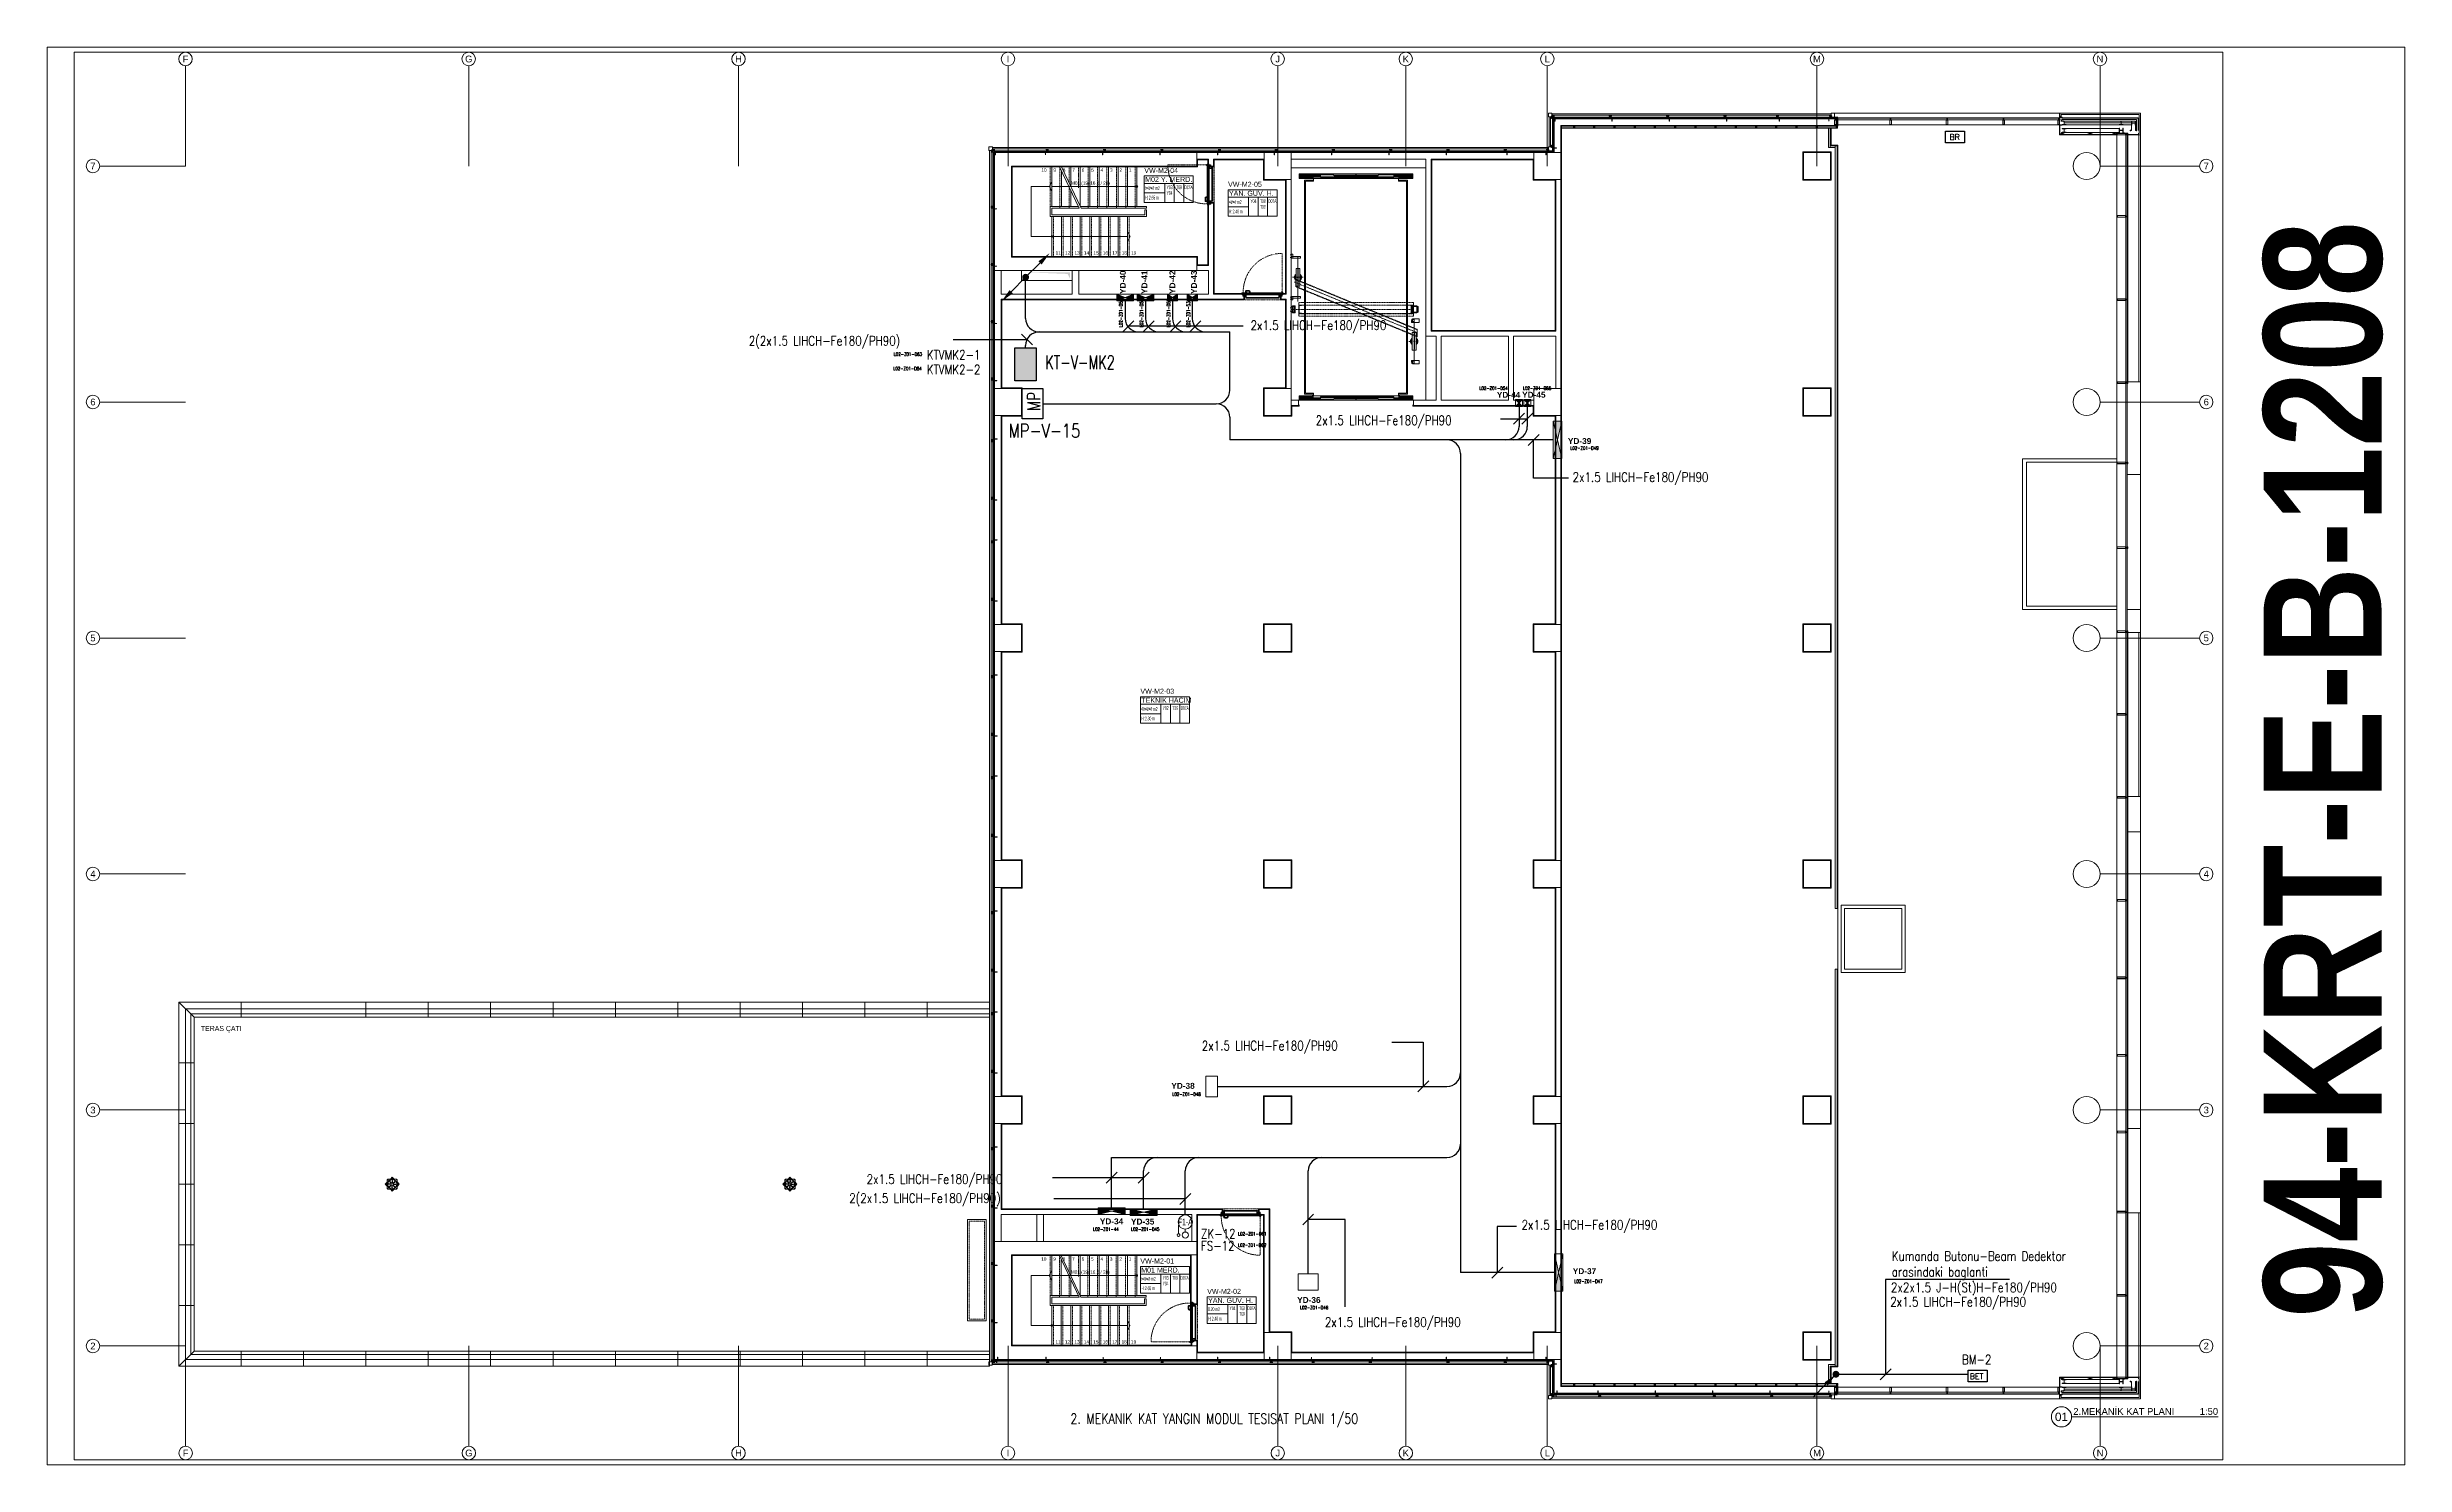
# Model space of a CAD drawing. Extents: x -3709 to 34962, y 0 to 8245.
# Drawn here: x 20985 to 27980, y 0 to 4205 of the extents above; entities that cross this region are included whole.
import ezdxf
from ezdxf.enums import TextEntityAlignment as Align

# ---------------------------------------------------------------- set-up
doc = ezdxf.new("R2010")
doc.units = 0
for name, pattern in [('DOT2', [0.125, 0, -0.125]), ('Grundrisse$0$AUSGEZOGEN', [2, 1, 1]), ('HIDDEN', [0.375, 0.25, -0.125])]:
    doc.linetypes.add(name, pattern=pattern)
doc.layers.get('0').update_dxf_attribs({"color": 9, "lineweight": 9})
for name, color, linetype, lineweight in [('00', 9, 'Continuous', 9), ('01', 9, 'Continuous', 9), ('03', 18, 'Continuous', 9), ('06B', 9, 'Continuous', 9), ('06C', 9, 'Continuous', 9), ('06D', 9, 'Continuous', 9), ('07', 9, 'Continuous', 9), ('09D', 9, 'Continuous', 9), ('09P', 9, 'Continuous', 9), ('10', 9, 'Continuous', 9), ('10A', 9, 'Continuous', 9), ('11', 9, 'Continuous', 9), ('14', 9, 'Continuous', 9), ('15', 9, 'Continuous', 9), ('19', 9, 'Continuous', 9), ('19D', 9, 'DOT2', 9), ('20', 9, 'DOT2', 9), ('21', 9, 'Continuous', 9), ('21_MAHAL', 9, 'Continuous', 9), ('24', 9, 'Continuous', 9), ('33', 9, 'BATTING', 9), ('35', 9, 'Continuous', 9), ('40A', 9, 'Continuous', 9), ('E-AYDINLATMA VE PRİZ PANOSU', 7, 'Continuous', 30), ('E-DEDEKTÖR NUMARALARI', 20, 'Continuous', 30), ('E-KABLO', 7, 'Continuous', 30), ('E-KUVVET PANOSU (MCC)', 7, 'Continuous', 30), ('E-MODÜL HATTI', 6, 'Continuous', 30), ('E-OK', 3, 'Continuous', 30), ('E-YANGIN', 7, 'Continuous', 30), ('E-YAZI', 7, 'Continuous', 30), ('EQ LIST', 7, 'Continuous', 13), ('GEB-BEZUG', 9, 'Continuous', 25), ('H-DAMPER', 1, 'Continuous', 13), ('Y-DRENAJ', 251, 'HIDDEN', 13), ('Y-SPRINKLER-BORU', 251, 'Continuous', 13), ('Y-VANA', 3, 'Continuous', 13)]:
    doc.layers.add(name, color=color, linetype=linetype, lineweight=lineweight)
doc.styles.add('Arial', font='arial.ttf', dxfattribs={"height": 2.5})
doc.styles.add('E-YAZI', font='txttw.shx')
doc.styles.add('MuuM_TEXT-BOLD', font='ARIALNB.TTF')
doc.styles.add('MuuM_TEXT-ITALIC', font='ARIALNI.TTF')
doc.styles.add('MuuM_TEXT-STANDART', font='ARIALN.TTF')
doc.linetypes.add('BATTING', pattern='A,0.0001,-0.1,[134,ltypeshp.shx,S=0.1,R=0,X=-0.1,Y=0],-0.2,[134,ltypeshp.shx,S=0.1,R=180,X=0.1,Y=0],-0.1', length=0.4001)

# ---------------------------------------------------------------- blocks, each defined once
blk = doc.blocks.new('0_drawinglabel')
blk.add_lwpolyline([(3, 0), (46.46, 0)])
blk.add_circle((0, 0), 3)
at = {"style": 'Arial'}
blk.add_attdef('CIZIMNO', text='', height=2.5, dxfattribs=at).set_placement((0, 0), align=Align.MIDDLE)
blk.add_attdef('CIZIMADI', text='', height=2, dxfattribs=at).set_placement((3.5, 0), align=Align.BOTTOM_LEFT)
blk.add_attdef('OLCEK', text='', height=2, dxfattribs=at).set_placement((46.46, 0), align=Align.BOTTOM_RIGHT)
at = {"style": 'MuuM_TEXT-ITALIC'}
blk.add_attdef('DRAWINGNAME', text='', height=2, dxfattribs=at).set_placement((3.5, -0.59), align=Align.TOP_LEFT)
blk.add_attdef('SCALE', text='', height=2, dxfattribs=at).set_placement((46.46, -0.59), align=Align.TOP_RIGHT)
blk = doc.blocks.new('0_arrowstairs')
blk.add_lwpolyline([(0, 0), (0, -30), (15, 0), (0, 30)], close=True)
blk = doc.blocks.new('*U526')
blk.add_lwpolyline([(0, 0), (0, 448)])
blk.add_circle((0, 0), 5)
at = {"rotation": 90}
blk.add_blockref('0_arrowstairs', (0, 448), dxfattribs=at)
blk = doc.blocks.new('*U522')
blk.add_lwpolyline([(0, 0), (0, 504)])
blk.add_circle((0, 0), 5)
at = {"rotation": 90}
blk.add_blockref('0_arrowstairs', (0, 504), dxfattribs=at)
blk = doc.blocks.new('merdvn2.mekanik')
at = {"layer": '19', "linetype": 'Continuous'}
for points in [[(23955.8, -297.5), (23955.8, -179.5)], [(24036.6, -302.5), (23978.2, -179.5)], [(24042.2, -302.5), (23983.8, -179.5)], [(23983.8, -297.5), (23983.8, -191.5)], [(24011.8, -237.5), (24011.8, -179.5)], [(24039.8, -297.5), (24039.8, -179.5)], [(24067.8, -297.5), (24067.8, -179.5)], [(24095.8, -297.5), (24095.8, -179.5)], [(24123.8, -297.5), (24123.8, -179.5)], [(24151.8, -297.5), (24151.8, -179.5)], [(24179.8, -297.5), (24179.8, -179.5)], [(24207.8, -297.5), (24207.8, -179.5)], [(24011.8, -297.5), (24011.8, -249.5)], [(24036.6, -302.5), (23955.8, -302.5), (23955.8, -322.5), (23955.8, -322.5), (24230.8, -322.5), (24230.8, -307.5), (24235.8, -307.5), (24235.8, -327.5), (24230.8, -327.5), (23950.8, -327.5), (23950.8, -327.5), (23950.8, -297.5), (24034.2, -297.5)], [(23955.8, -445.5), (23955.8, -327.5)], [(23983.8, -445.5), (23983.8, -327.5)], [(24011.8, -445.5), (24011.8, -327.5)], [(24039.8, -445.5), (24039.8, -327.5)], [(24067.8, -445.5), (24067.8, -327.5)], [(24095.8, -445.5), (24095.8, -327.5)], [(24123.8, -445.5), (24123.8, -327.5)], [(24151.8, -445.5), (24151.8, -327.5)], [(24179.8, -445.5), (24179.8, -327.5)]]:
    blk.add_lwpolyline(points, dxfattribs=at)
at = {"layer": '19'}
for points in [[(24042.2, -302.5), (23983.8, -179.5)], [(23953.3, -386.5), (23894.3, -386.5), (23894.3, -238.5), (23948.3, -238.5)], [(24039.8, -297.5), (24235.8, -297.5), (24235.8, -297.5), (24235.8, -302.5), (24235.8, -302.5), (24042.2, -302.5)]]:
    blk.add_lwpolyline(points, dxfattribs=at)
at = {"layer": '19D'}
for points in [[(23950.8, -297.5), (23950.8, -179.5)], [(23978.8, -302.5), (23978.8, -179.5)], [(24006.8, -228), (24006.8, -179.5)], [(24034.8, -241.8), (24034.8, -179.5)], [(24062.8, -302.5), (24062.8, -179.5)], [(24090.8, -302.5), (24090.8, -179.5)], [(24118.8, -302.5), (24118.8, -179.5)], [(24146.8, -302.5), (24146.8, -179.5)], [(24174.8, -302.5), (24174.8, -179.5)], [(24202.8, -302.5), (24202.8, -179.5)], [(24006.8, -241.8), (24006.8, -236.5)], [(24006.8, -302.5), (24006.8, -239.8)], [(23960.8, -445.5), (23960.8, -327.5)], [(23988.8, -445.5), (23988.8, -327.5)], [(24016.8, -445.5), (24016.8, -327.5)], [(24044.8, -445.5), (24044.8, -327.5)], [(24072.8, -445.5), (24072.8, -327.5)], [(24100.8, -445.5), (24100.8, -327.5)], [(24128.8, -445.5), (24128.8, -327.5)], [(24156.8, -445.5), (24156.8, -327.5)], [(24184.8, -445.5), (24184.8, -327.5)]]:
    blk.add_lwpolyline(points, dxfattribs=at)
at = {"layer": '19', "xscale": 0.5, "yscale": 0.5, "zscale": 0.5}
for name, p, rotation in [('*U522', (24207.8, -238.5), 90), ('*U526', (23955.8, -386.5), 270)]:
    blk.add_blockref(name, p, dxfattribs=dict(at, rotation=rotation))
at = {"layer": '21', "style": 'MuuM_TEXT-STANDART'}
for s, p in [('10', (23939.7, -184.5)), ('9', (23967.7, -184.5)), ('8', (23995.7, -184.5)), ('7', (24023.7, -184.5)), ('6', (24051.7, -184.5)), ('5', (24079.7, -184.5)), ('4', (24107.7, -184.5)), ('3', (24135.7, -184.5)), ('2', (24163.7, -184.5)), ('1', (24191.7, -184.5)), ('M01 (19x16.5 / 28)', (24127.4, -223.3)), ('11', (23982, -430.3)), ('12', (24010, -430.3)), ('13', (24038, -430.3)), ('14', (24066, -430.3)), ('15', (24094, -430.3)), ('16', (24122, -430.3)), ('17', (24150, -430.3)), ('18', (24178, -430.3)), ('19', (24206, -430.3))]:
    blk.add_text(s, height=10, dxfattribs=at).set_placement(p, align=Align.TOP_RIGHT)
blk = doc.blocks.new('p-yng-01')
at = {"linetype": 'Continuous'}
for p, q in [((1.1, 0.6), (1, 0.5)), ((1.1, 0.6), (1, 0.5)), ((1, 0.5), (1, 0.5)), ((1, 0.4), (1, 0.5)), ((1, 0.5), (1, 0.5)), ((1, 0.4), (1, 0.5)), ((1, 0.4), (1.1, 0.4)), ((1, 0.4), (1.1, 0.4)), ((1.1, 0.3), (1.3, 0.7)), ((1.1, 0.3), (1.3, 0.7)), ((3.3, 0.6), (1.1, 0.6)), ((1.1, 0.6), (1.1, 0.4)), ((3.3, 0.6), (1.1, 0.6)), ((1.1, 0.6), (1.1, 0.4)), ((3.2, 0.4), (1.1, 0.4)), ((1.1, 0.3), (1.2, 0.4)), ((1.1, 0.4), (1.2, 0.4)), ((3.2, 0.4), (1.1, 0.4)), ((1.1, 0.3), (1.2, 0.4)), ((1.1, 0.4), (1.2, 0.4)), ((1.2, 0.3), (1.4, 0.7)), ((1.2, 0.3), (1.4, 0.7)), ((1.2, 0.3), (1.3, 0.7)), ((1.2, 0.3), (1.4, 0.7)), ((1.2, 0.3), (1.4, 0.7)), ((1.2, 0.3), (1.3, 0.7)), ((1.3, 0.6), (1.2, 0.6)), ((1.3, 0.6), (1.2, 0.6)), ((1.2, 0.3), (1.3, 0.4)), ((1.2, 0.4), (1.3, 0.4)), ((1.2, 0.3), (1.3, 0.4)), ((1.2, 0.4), (1.3, 0.4)), ((1.3, 0.3), (1.5, 0.7)), ((1.3, 0.3), (1.5, 0.7)), ((1.3, 0.3), (1.5, 0.7)), ((1.3, 0.3), (1.5, 0.7)), ((1.4, 0.6), (1.3, 0.6)), ((1.3, 0.6), (1.3, 0.6)), ((1.4, 0.6), (1.3, 0.6)), ((1.3, 0.6), (1.3, 0.6)), ((1.3, 0.3), (1.3, 0.4)), ((1.3, 0.4), (1.4, 0.4)), ((1.3, 0.3), (1.3, 0.4)), ((1.3, 0.4), (1.4, 0.4)), ((1.4, 0.3), (1.6, 0.7)), ((1.4, 0.3), (1.6, 0.7)), ((1.4, 0.3), (1.6, 0.7)), ((1.4, 0.3), (1.6, 0.7)), ((1.4, 0.3), (1.6, 0.7)), ((1.4, 0.3), (1.6, 0.7)), ((1.4, 0.3), (1.6, 0.7)), ((1.4, 0.3), (1.6, 0.7)), ((1.5, 0.6), (1.4, 0.6)), ((1.4, 0.6), (1.4, 0.6)), ((1.5, 0.6), (1.4, 0.6)), ((1.4, 0.6), (1.4, 0.6)), ((1.4, 0.3), (1.4, 0.4)), ((1.4, 0.3), (1.4, 0.4)), ((1.4, 0.4), (1.5, 0.4)), ((1.4, 0.3), (1.4, 0.4)), ((1.4, 0.3), (1.4, 0.4)), ((1.4, 0.4), (1.5, 0.4)), ((1.5, 0.3), (1.7, 0.7)), ((1.5, 0.3), (1.7, 0.7)), ((1.5, 0.3), (1.7, 0.7)), ((1.5, 0.3), (1.7, 0.7)), ((1.6, 0.6), (1.5, 0.6)), ((1.5, 0.6), (1.5, 0.6)), ((1.6, 0.6), (1.5, 0.6)), ((1.5, 0.6), (1.5, 0.6)), ((1.5, 0.3), (1.5, 0.4)), ((1.5, 0.4), (1.5, 0.4)), ((1.5, 0.4), (1.5, 0.4)), ((1.5, 0.3), (1.5, 0.4)), ((1.5, 0.4), (1.5, 0.4)), ((1.5, 0.4), (1.5, 0.4)), ((1.6, 0.3), (1.8, 0.7)), ((1.6, 0.3), (1.8, 0.7)), ((1.6, 0.3), (1.8, 0.7)), ((1.6, 0.3), (1.8, 0.7)), ((1.6, 0.6), (1.6, 0.6)), ((1.6, 0.6), (1.6, 0.6)), ((1.6, 0.6), (1.6, 0.6)), ((1.6, 0.6), (1.6, 0.6)), ((1.6, 0.6), (1.6, 0.6)), ((1.6, 0.6), (1.6, 0.6)), ((1.6, 0.3), (1.6, 0.4)), ((1.6, 0.4), (1.7, 0.4)), ((1.6, 0.4), (1.6, 0.4)), ((1.6, 0.3), (1.6, 0.4)), ((1.6, 0.4), (1.7, 0.4)), ((1.6, 0.4), (1.6, 0.4)), ((1.7, 0.3), (1.9, 0.7)), ((1.7, 0.3), (1.9, 0.7)), ((1.7, 0.3), (1.9, 0.7)), ((1.7, 0.3), (1.9, 0.7)), ((1.8, 0.6), (1.7, 0.6)), ((1.7, 0.6), (1.7, 0.6)), ((1.7, 0.6), (1.7, 0.6)), ((1.8, 0.6), (1.7, 0.6)), ((1.7, 0.6), (1.7, 0.6)), ((1.7, 0.6), (1.7, 0.6)), ((1.7, 0.3), (1.7, 0.4)), ((1.7, 0.4), (1.8, 0.4)), ((1.7, 0.3), (1.7, 0.4)), ((1.7, 0.4), (1.8, 0.4)), ((1.8, 0.3), (2, 0.7)), ((1.8, 0.3), (2, 0.7)), ((1.8, 0.3), (2, 0.7)), ((1.8, 0.3), (2, 0.7)), ((1.9, 0.6), (1.8, 0.6)), ((1.8, 0.6), (1.9, 0.6)), ((1.8, 0.6), (1.8, 0.6)), ((1.9, 0.6), (1.8, 0.6)), ((1.8, 0.6), (1.9, 0.6)), ((1.8, 0.6), (1.8, 0.6)), ((1.8, 0.3), (1.8, 0.4)), ((1.8, 0.4), (1.9, 0.4)), ((1.8, 0.3), (1.8, 0.4)), ((1.8, 0.4), (1.9, 0.4)), ((1.9, 0.3), (2.1, 0.7)), ((1.9, 0.3), (2.1, 0.7)), ((1.9, 0.3), (2.1, 0.7)), ((1.9, 0.3), (2.1, 0.7)), ((2, 0.6), (1.9, 0.6)), ((1.9, 0.6), (1.9, 0.6)), ((2, 0.6), (1.9, 0.6)), ((1.9, 0.6), (1.9, 0.6)), ((1.9, 0.3), (1.9, 0.4)), ((1.9, 0.4), (2, 0.4)), ((1.9, 0.3), (1.9, 0.4)), ((1.9, 0.4), (2, 0.4)), ((2, 5.3), (2, 6.2)), ((2, -2), (2, 0.7)), ((2, 0.3), (2.2, 0.7)), ((2, 0.3), (2.1, 0.7)), ((2, 0.3), (2.2, 0.7)), ((2, 0.3), (2.2, 0.7)), ((2, 0.3), (2.1, 0.7)), ((2, 0.3), (2.2, 0.7)), ((2.1, 0.6), (2, 0.6)), ((2, 0.6), (2, 0.6)), ((2.1, 0.6), (2, 0.6)), ((2, 0.6), (2, 0.6)), ((2, 0.3), (2.1, 0.4)), ((2, 0.3), (2, 0.4)), ((2, 0.4), (2.1, 0.4)), ((2, 0.3), (2.1, 0.4)), ((2, 0.3), (2, 0.4)), ((2, 0.4), (2.1, 0.4)), ((2.1, 0.3), (2.3, 0.7)), ((2.1, 0.3), (2.3, 0.7)), ((2.1, 0.3), (2.2, 0.7)), ((2.1, 0.3), (2.3, 0.7)), ((2.1, 0.3), (2.3, 0.7)), ((2.1, 0.3), (2.2, 0.7)), ((2.2, 0.6), (2.1, 0.6)), ((2.1, 0.6), (2.1, 0.6)), ((2.2, 0.6), (2.1, 0.6)), ((2.1, 0.6), (2.1, 0.6)), ((2.1, 0.3), (2.2, 0.4)), ((2.1, 0.4), (2.2, 0.4)), ((2.1, 0.3), (2.2, 0.4)), ((2.1, 0.4), (2.2, 0.4)), ((2.2, 6.2), (2.2, 5.3)), ((2.2, 0.3), (2.4, 0.7)), ((2.2, 0.3), (2.4, 0.7)), ((2.2, 0.3), (2.4, 0.7)), ((2.2, 0.3), (2.4, 0.7)), ((2.3, 0.6), (2.2, 0.6)), ((2.2, 0.6), (2.2, 0.6)), ((2.3, 0.6), (2.2, 0.6)), ((2.2, 0.6), (2.2, 0.6)), ((2.2, 0.4), (2.3, 0.4)), ((2.2, 0.3), (2.2, 0.4)), ((2.2, 0.4), (2.3, 0.4)), ((2.2, 0.3), (2.2, 0.4)), ((5.7, 6.5), (2.3, 6.5)), ((2.3, 6.3), (5.7, 6.3)), ((2.3, 5.2), (2.9, 5.2)), ((2.9, 5), (2.3, 5)), ((2.3, 0.3), (2.5, 0.7)), ((2.3, 0.3), (2.5, 0.7)), ((2.3, 0.3), (2.5, 0.7)), ((2.3, 0.3), (2.5, 0.7)), ((2.3, 0.6), (2.3, 0.6)), ((2.4, 0.6), (2.3, 0.6)), ((2.3, 0.6), (2.3, 0.6)), ((2.4, 0.6), (2.3, 0.6)), ((2.3, 0.4), (2.4, 0.4)), ((2.3, 0.3), (2.3, 0.4)), ((2.3, 0.4), (2.4, 0.4)), ((2.3, 0.3), (2.3, 0.4)), ((2.4, 0.3), (2.6, 0.7)), ((2.4, 0.3), (2.6, 0.7)), ((2.4, 0.3), (2.6, 0.7)), ((2.4, 0.3), (2.6, 0.7)), ((2.4, 0.3), (2.6, 0.7)), ((2.4, 0.3), (2.6, 0.7)), ((2.4, 0.3), (2.6, 0.7)), ((2.4, 0.3), (2.6, 0.7)), ((2.4, 0.6), (2.4, 0.6)), ((2.5, 0.6), (2.4, 0.6)), ((2.4, 0.6), (2.4, 0.6)), ((2.5, 0.6), (2.4, 0.6)), ((2.4, 0.3), (2.4, 0.4)), ((2.4, 0.4), (2.4, 0.4)), ((2.4, 0.3), (2.4, 0.4)), ((2.4, 0.3), (2.4, 0.4)), ((2.4, 0.4), (2.4, 0.4)), ((2.4, 0.3), (2.4, 0.4)), ((2.5, 0.3), (2.7, 0.7)), ((2.5, 0.3), (2.7, 0.7)), ((2.5, 0.3), (2.7, 0.7)), ((2.5, 0.3), (2.7, 0.7)), ((2.5, 0.6), (2.5, 0.6)), ((2.5, 0.6), (2.5, 0.6)), ((2.5, 0.6), (2.5, 0.6)), ((2.5, 0.6), (2.5, 0.6)), ((2.5, 0.3), (2.5, 0.4)), ((2.5, 0.4), (2.6, 0.4)), ((2.5, 0.4), (2.5, 0.4)), ((2.5, 0.4), (2.6, 0.4)), ((2.5, 0.3), (2.5, 0.4)), ((2.5, 0.4), (2.6, 0.4)), ((2.5, 0.4), (2.5, 0.4)), ((2.5, 0.4), (2.6, 0.4)), ((2.6, 0.3), (2.8, 0.7)), ((2.6, 0.3), (2.8, 0.7)), ((2.6, 0.3), (2.8, 0.7)), ((2.6, 0.3), (2.8, 0.7)), ((2.6, 0.6), (2.6, 0.6)), ((2.6, 0.6), (2.6, 0.6)), ((2.6, 0.6), (2.6, 0.6)), ((2.6, 0.6), (2.6, 0.6)), ((2.7, 0.6), (2.6, 0.6)), ((2.6, 0.6), (2.6, 0.6)), ((2.6, 0.6), (2.6, 0.6)), ((2.6, 0.6), (2.6, 0.6)), ((2.6, 0.6), (2.6, 0.6)), ((2.6, 0.3), (2.6, 0.4)), ((2.6, 0.4), (2.6, 0.4)), ((2.6, 0.3), (2.6, 0.4)), ((2.6, 0.4), (2.7, 0.4)), ((2.6, 0.4), (2.6, 0.4)), ((2.7, 0.3), (2.9, 0.7)), ((2.7, 0.3), (2.9, 0.7)), ((2.8, 0.6), (2.7, 0.6)), ((2.7, 0.6), (2.8, 0.6)), ((2.7, 0.6), (2.7, 0.6)), ((2.7, 0.3), (2.7, 0.4)), ((2.7, 0.4), (2.8, 0.4)), ((2.8, 0.3), (3, 0.7)), ((2.8, 0.3), (3, 0.7)), ((2.9, 0.6), (2.8, 0.6)), ((2.8, 0.6), (2.8, 0.6)), ((2.8, 0.3), (2.8, 0.4)), ((2.8, 0.4), (2.9, 0.4)), ((2.9, 5), (2.9, 5.2)), ((2.9, 0.3), (3.1, 0.7)), ((2.9, 0.3), (3, 0.7)), ((2.9, 0.3), (3.1, 0.7)), ((3, 0.6), (2.9, 0.6)), ((2.9, 0.6), (2.9, 0.6)), ((2.9, 0.3), (3, 0.4)), ((2.9, 0.3), (2.9, 0.4)), ((2.9, 0.4), (3, 0.4)), ((3, 0.3), (3.2, 0.7)), ((3, 0.3), (3.2, 0.7)), ((3, 0.3), (3.1, 0.7)), ((3.1, 0.6), (3, 0.6)), ((3, 0.6), (3, 0.6)), ((3, 0.3), (3.1, 0.4)), ((3, 0.4), (3.1, 0.4)), ((3.1, 0.3), (3.3, 0.7)), ((3.1, 0.3), (3.3, 0.7)), ((3.2, 0.6), (3.1, 0.6)), ((3.1, 0.6), (3.1, 0.6)), ((3.1, 0.3), (3.1, 0.4)), ((3.1, 0.4), (3.2, 0.4)), ((3.2, 0.3), (3.4, 0.7)), ((3.2, 0.3), (3.4, 0.7)), ((3.3, 0.6), (3.2, 0.6)), ((3.2, 0.6), (3.2, 0.6)), ((3.2, 0.4), (3.3, 0.4)), ((3.2, 0.3), (3.2, 0.4)), ((3.3, -2), (3.3, 1.6)), ((3.3, 0.3), (3.5, 0.7)), ((3.3, 0.3), (3.5, 0.7)), ((3.3, 0.6), (3.3, 0.6)), ((3.4, 0.6), (3.3, 0.6)), ((3.3, 0.4), (3.3, 0.4)), ((3.3, 0.3), (3.3, 0.4)), ((3.4, 0.3), (3.6, 0.7)), ((3.4, 0.3), (3.6, 0.7)), ((3.4, 0.6), (3.4, 0.6)), ((3.4, 0.6), (3.4, 0.6)), ((3.4, 0.4), (3.4, 0.4)), ((3.4, 0.4), (3.5, 0.4)), ((3.4, 0.3), (3.4, 0.4)), ((3.5, -2), (3.5, 1.6)), ((3.7, 1.5), (3.5, 1.5)), ((3.6, 0.6), (3.5, 0.6)), ((3.5, 0.6), (3.5, 0.6)), ((3.5, 0.6), (3.5, 0.6)), ((3.6, 0.4), (3.5, 0.4)), ((3.6, 1.6), (3.6, 1.6)), ((3.6, 0.7), (3.6, 0.6)), ((3.6, 0.6), (3.6, 0.6)), ((3.7, 0.5), (3.6, 0.5)), ((3.7, 0.5), (3.6, 0.5)), ((3.6, 0.2), (3.6, 0.4)), ((3.7, 1.8), (3.7, 1.8)), ((3.7, -1.9), (3.7, 1.5)), ((3.7, 0.5), (3.7, 0.7)), ((3.7, 0.5), (3.7, 0.2)), ((3.8, 1.9), (3.8, 3.3)), ((4, 3.3), (4.2, 3.4)), ((4, 1.9), (4, 3.3)), ((4, 2.7), (4.1, 2.9)), ((4.1, 3.6), (5.5, 3.6)), ((5.5, 3.4), (4.1, 3.4)), ((4.1, 2.8), (4.3, 2.9)), ((4.3, 2.9), (4.4, 3.2)), ((4.3, 0.9), (4.6, 0.9)), ((4.3, 0.9), (4.3, -3.1)), ((4.7, 2.4), (4.4, 2.2)), ((4.5, 3.4), (5.1, 3.4)), ((4.5, 2.1), (4.8, 2.4)), ((4.6, -3.6), (4.6, 2.1)), ((4.7, 2.2), (52, 2.2)), ((5.3, 3.4), (5.6, 3.3)), ((5.3, 2.8), (5.3, 3.2)), ((5.4, 3.2), (5.4, 3.2)), ((5.6, 3.3), (5.5, 3.3)), ((5.6, 3.2), (5.5, 2.8)), ((5.7, 3.2), (5.6, 2.8)), ((5.8, 2.8), (5.8, 6.2)), ((5.8, 2.5), (6, 2.3)), ((5.8, 2.4), (6, 2.3)), ((6, 2.8), (6, 6.2)), ((52, 2.2), (115.3, 2.2)), ((114, 2.8), (114, 6.2)), ((114.2, 2.5), (114, 2.3)), ((114.2, 2.4), (114, 2.3)), ((114.2, 2.8), (114.2, 6.2)), ((114.3, 6.5), (117.7, 6.5)), ((117.7, 6.3), (114.3, 6.3)), ((114.3, 3.2), (114.4, 2.8)), ((114.7, 3.4), (114.4, 3.3)), ((114.4, 3.3), (114.5, 3.3)), ((114.4, 3.2), (114.5, 2.8)), ((115.9, 3.6), (114.5, 3.6)), ((114.5, 3.4), (115.9, 3.4)), ((114.6, 3.2), (114.6, 3.2)), ((114.7, 2.8), (114.7, 3.2)), ((115.5, 2.1), (115.2, 2.4)), ((115.3, 2.4), (115.6, 2.2)), ((115.4, -3.6), (115.4, 2.1)), ((115.7, 0.4), (115.4, 0.4)), ((115.7, 2.9), (115.6, 3.2)), ((115.9, 2.8), (115.7, 2.9)), ((115.7, -2), (115.7, 0.4)), ((116, 3.3), (115.8, 3.4)), ((116, 2.7), (115.9, 2.9)), ((116, 1.9), (116, 3.3)), ((116.2, 1.9), (116.2, 3.3)), ((116.3, 1.8), (116.3, 1.8)), ((116.3, -1.9), (116.3, 1.5)), ((116.3, 1.5), (116.5, 1.5)), ((116.4, 1.6), (116.4, 1.6)), ((116.5, -2), (116.5, 1.6)), ((116.7, -2), (116.7, 1.6)), ((117.7, 5.2), (117.1, 5.2)), ((117.1, 5), (117.1, 5.2)), ((117.1, 5), (117.7, 5)), ((117.8, 6.2), (117.8, 5.3)), ((118, 5.3), (118, 6.2)), ((-1, -2.3), (-1, -3.2)), ((-0.8, -2.3), (-0.8, -3.2)), ((-0.1, -2.2), (-0.7, -2.2)), ((3.7, -3.3), (-0.7, -3.3)), ((3.7, -3.5), (-0.7, -3.5)), ((-0.1, -2), (-0.1, -2.2)), ((0.8, -5), (0.4, -4.9)), ((1.2, -4), (1.3, -3.6)), ((1.3, -3.6), (1.6, -3.7)), ((1.6, -3.7), (1.5, -4.1)), ((1.6, -3.5), (1.6, -4.1)), ((1.9, -3.5), (1.9, -4.1)), ((2.8, -4.4), (2.4, -4.1)), ((2.7, -3.6), (2.6, -3.6)), ((4.4, -3.6), (2.7, -3.6)), ((2.9, -3.7), (2.9, -3.8)), ((2.9, -3.7), (4.5, -3.7)), ((52, -3.9), (3, -3.9)), ((3.3, -2.2), (3.3, -2)), ((3.3, -2), (3.3, -2)), ((3.3, -2), (3.3, -2)), ((3.5, -1.9), (3.7, -1.9)), ((3.6, -2), (3.6, -2)), ((3.7, -2.2), (3.7, -2.2)), ((3.8, -2.3), (3.8, -3.2)), ((4, -2.3), (4, -3.2)), ((4.1, -3.3), (4, -3.3)), ((4.4, -3.7), (4.4, -3.6)), ((52, -3.9), (117.3, -3.9)), ((115.4, -2), (115.7, -2)), ((117.4, -3.7), (115.5, -3.7)), ((117.3, -3.6), (115.6, -3.6)), ((115.6, -3.6), (115.6, -3.7)), ((115.7, -0.1), (116.3, -0.7)), ((115.7, -1.2), (116.3, -1.2)), ((115.7, -1.5), (116.3, -1.5)), ((116, -2.3), (116, -3.2)), ((116.2, -2.3), (116.2, -3.2)), ((116.5, -1.9), (116.3, -1.9)), ((116.3, -2.2), (116.3, -2.2)), ((116.3, -3.3), (120.7, -3.3)), ((116.3, -3.5), (120.7, -3.5)), ((116.4, -2), (116.4, -2)), ((116.7, -2), (116.7, -2)), ((117.4, -3.8), (117.4, -3.7)), ((120.1, -2), (120.1, -2.2)), ((120.1, -2.2), (120.7, -2.2)), ((120.8, -2.3), (120.8, -3.2)), ((121, -2.3), (121, -3.2))]:
    blk.add_line(p, q, dxfattribs=at)
at = {"ltscale": 2}
for p, q in [((8.6, 3.2), (8.6, 2.2)), ((8.8, 3.5), (11.8, 3.5)), ((10.5, 12.4), (12.5, 12.4)), ((12, 3.2), (12, 8.7)), ((12, 3.2), (12, 2.2)), ((12.5, 8.9), (12.3, 8.9)), ((12.5, 8.9), (12.5, 12.4)), ((12.5, 12.2), (107.5, 12.2)), ((12.5, 9.9), (107.5, 9.9)), ((109.5, 12.4), (107.5, 12.4)), ((107.5, 8.9), (107.5, 12.4)), ((107.5, 8.9), (107.7, 8.9)), ((108, 3.2), (108, 8.7)), ((108, 3.2), (108, 2.2)), ((111.2, 3.5), (108.2, 3.5)), ((111.4, 2.2), (111.4, 3.2)), ((96.7, -7.6), (96.7, -5.6)), ((96.8, -5.5), (98.6, -5.5)), ((98.8, -7.6), (98.8, -5.6)), ((99.7, -8.5), (107.2, -8.5)), ((99.7, -10.6), (107.2, -10.6)), ((106.9, -3.9), (106.9, -4.5)), ((107.1, -4.7), (111.2, -4.7)), ((108.1, -7.6), (108.1, -4.7)), ((110.2, -7.6), (110.2, -4.7)), ((111.5, -3.9), (111.5, -4.5))]:
    blk.add_line(p, q, dxfattribs=at)
for p, q in [((114.9, 3.4), (115.5, 3.4)), ((116.3, 0.6), (116.3, 0.8)), ((116.3, 0.5), (116.3, 0.3)), ((116.4, 0.6), (116.5, 0.6)), ((116.4, 0.5), (116.5, 0.5)), ((116.5, 0.6), (116.5, 0.6)), ((116.6, 0.6), (116.7, 0.6)), ((116.6, 0.6), (116.6, 0.6)), ((116.7, 0.6), (118.9, 0.6)), ((116.7, 0.6), (118.9, 0.6)), ((116.7, 0.6), (116.8, 0.6)), ((116.8, 0.6), (116.9, 0.6)), ((116.9, 0.6), (117, 0.6)), ((117, 0.6), (117.1, 0.6)), ((117.1, 0.6), (117.2, 0.6)), ((117.2, 0.6), (117.3, 0.6)), ((117.3, 0.6), (117.4, 0.6)), ((117.4, 0.6), (117.4, 0.6)), ((117.4, 0.6), (117.4, 0.6)), ((117.4, 0.6), (117.4, 0.6)), ((117.4, 0.6), (117.4, 0.6)), ((117.4, 0.5), (117.4, 0.5)), ((117.4, 0.5), (117.4, 0.5)), ((117.5, 0.6), (117.6, 0.6)), ((117.5, 0.6), (117.5, 0.6)), ((117.5, 0.6), (117.6, 0.6)), ((117.5, 0.6), (117.5, 0.6)), ((117.6, 0.6), (117.7, 0.6)), ((117.6, 0.6), (117.7, 0.6)), ((117.7, 0.6), (117.8, 0.6)), ((117.7, 0.6), (117.8, 0.6)), ((117.8, 0.6), (117.9, 0.6)), ((117.8, 0.6), (117.9, 0.6)), ((117.9, 0.6), (118, 0.6)), ((117.9, 0.6), (118, 0.6)), ((118, 0.6), (118.1, 0.6)), ((118, 0.6), (118.1, 0.6)), ((118.1, 0.6), (118.2, 0.6)), ((118.1, 0.6), (118.2, 0.6)), ((118.2, 0.6), (118.3, 0.6)), ((118.2, 0.6), (118.3, 0.6)), ((118.3, 0.6), (118.3, 0.6)), ((118.3, 0.6), (118.3, 0.6)), ((118.4, 0.6), (118.4, 0.6)), ((118.4, 0.6), (118.5, 0.6)), ((118.4, 0.6), (118.4, 0.6)), ((118.4, 0.6), (118.5, 0.6)), ((118.5, 0.6), (118.6, 0.6)), ((118.5, 0.6), (118.6, 0.6)), ((118.6, 0.6), (118.7, 0.6)), ((118.6, 0.6), (118.7, 0.6)), ((118.7, 0.6), (118.8, 0.6)), ((118.7, 0.6), (118.8, 0.6))]:
    blk.add_line(p, q)
at = {"ltscale": 15}
for p, q in [((116.3, 0.6), (116.4, 0.6)), ((116.3, 0.5), (116.4, 0.5)), ((116.4, 0.8), (116.4, 0.6)), ((116.6, 0.4), (116.4, 0.7)), ((116.6, 0.4), (116.4, 0.7)), ((116.4, 0.6), (116.4, 0.7)), ((116.4, 0.3), (116.4, 0.5)), ((116.7, 0.4), (116.5, 0.7)), ((116.7, 0.4), (116.5, 0.7)), ((116.5, 0.6), (116.5, 0.7)), ((116.6, 0.5), (116.5, 0.5)), ((116.8, 0.4), (116.6, 0.7)), ((116.8, 0.4), (116.6, 0.7)), ((116.6, 0.6), (116.6, 0.7)), ((116.6, 0.5), (116.6, 0.5)), ((116.6, 0.4), (116.6, 0.5)), ((116.9, 0.4), (116.7, 0.7)), ((116.9, 0.4), (116.7, 0.7)), ((116.7, 0.6), (116.7, 0.7)), ((116.8, 0.5), (116.7, 0.5)), ((116.7, 0.5), (116.7, 0.5)), ((116.7, 0.4), (116.7, 0.5)), ((117, 0.4), (116.8, 0.7)), ((117, 0.4), (116.8, 0.7)), ((116.8, 0.6), (116.8, 0.7)), ((116.8, 0.5), (118.9, 0.5)), ((116.8, 0.5), (118.9, 0.5)), ((116.8, 0.4), (116.8, 0.5)), ((116.9, 0.5), (116.8, 0.5)), ((117.1, 0.4), (116.9, 0.7)), ((117, 0.4), (116.9, 0.7)), ((117.1, 0.4), (116.9, 0.7)), ((116.9, 0.6), (116.9, 0.7)), ((116.9, 0.4), (116.9, 0.5)), ((117, 0.4), (116.9, 0.5)), ((117, 0.5), (116.9, 0.5)), ((117.1, 0.4), (117, 0.7)), ((117.2, 0.4), (117, 0.7)), ((117.2, 0.4), (117, 0.7)), ((117, 0.6), (117, 0.7)), ((117.1, 0.4), (117, 0.5)), ((117.1, 0.5), (117, 0.5)), ((117.3, 0.4), (117.1, 0.7)), ((117.3, 0.4), (117.1, 0.7)), ((117.1, 0.6), (117.1, 0.7)), ((117.1, 0.4), (117.1, 0.5)), ((117.2, 0.5), (117.1, 0.5)), ((117.4, 0.4), (117.2, 0.7)), ((117.4, 0.4), (117.2, 0.7)), ((117.4, 0.4), (117.2, 0.7)), ((117.4, 0.4), (117.2, 0.7)), ((117.2, 0.6), (117.2, 0.7)), ((117.3, 0.6), (117.2, 0.7)), ((117.2, 0.4), (117.2, 0.5)), ((117.3, 0.5), (117.2, 0.5)), ((117.5, 0.4), (117.3, 0.7)), ((117.5, 0.4), (117.3, 0.7)), ((117.5, 0.4), (117.3, 0.7)), ((117.5, 0.4), (117.3, 0.7)), ((117.3, 0.6), (117.3, 0.7)), ((117.3, 0.4), (117.3, 0.5)), ((117.4, 0.5), (117.3, 0.5)), ((117.6, 0.4), (117.4, 0.7)), ((117.6, 0.4), (117.4, 0.7)), ((117.4, 0.6), (117.4, 0.7)), ((117.6, 0.4), (117.4, 0.7)), ((117.6, 0.4), (117.4, 0.7)), ((117.4, 0.6), (117.4, 0.7)), ((117.6, 0.4), (117.4, 0.7)), ((117.6, 0.4), (117.4, 0.7)), ((117.4, 0.6), (117.4, 0.7)), ((117.6, 0.4), (117.4, 0.7)), ((117.6, 0.4), (117.4, 0.7)), ((117.4, 0.6), (117.4, 0.7)), ((117.4, 0.4), (117.4, 0.5)), ((117.5, 0.5), (117.4, 0.5)), ((117.5, 0.5), (117.4, 0.5)), ((117.4, 0.4), (117.4, 0.5)), ((117.5, 0.5), (117.4, 0.5)), ((117.5, 0.5), (117.4, 0.5)), ((117.7, 0.4), (117.5, 0.7)), ((117.7, 0.4), (117.5, 0.7)), ((117.5, 0.6), (117.5, 0.7)), ((117.7, 0.4), (117.5, 0.7)), ((117.7, 0.4), (117.5, 0.7)), ((117.5, 0.6), (117.5, 0.7)), ((117.5, 0.4), (117.5, 0.5)), ((117.5, 0.5), (117.5, 0.5)), ((117.5, 0.4), (117.5, 0.5)), ((117.5, 0.5), (117.5, 0.5)), ((117.8, 0.4), (117.6, 0.7)), ((117.8, 0.4), (117.6, 0.7)), ((117.6, 0.6), (117.6, 0.7)), ((117.8, 0.4), (117.6, 0.7)), ((117.8, 0.4), (117.6, 0.7)), ((117.6, 0.6), (117.6, 0.7)), ((117.6, 0.4), (117.6, 0.5)), ((117.7, 0.5), (117.6, 0.5)), ((117.6, 0.5), (117.6, 0.5)), ((117.6, 0.4), (117.6, 0.5)), ((117.6, 0.4), (117.6, 0.5)), ((117.7, 0.5), (117.6, 0.5)), ((117.6, 0.5), (117.6, 0.5)), ((117.6, 0.4), (117.6, 0.5)), ((117.9, 0.4), (117.7, 0.7)), ((117.9, 0.4), (117.7, 0.7)), ((117.7, 0.6), (117.7, 0.7)), ((117.9, 0.4), (117.7, 0.7)), ((117.9, 0.4), (117.7, 0.7)), ((117.7, 0.6), (117.7, 0.7)), ((117.8, 0.5), (117.7, 0.5)), ((117.7, 0.4), (117.7, 0.5)), ((117.8, 0.5), (117.7, 0.5)), ((117.7, 0.4), (117.7, 0.5)), ((118, 0.4), (117.8, 0.7)), ((117.9, 0.4), (117.8, 0.7)), ((118, 0.4), (117.8, 0.7)), ((117.8, 0.6), (117.8, 0.7)), ((118, 0.4), (117.8, 0.7)), ((117.9, 0.4), (117.8, 0.7)), ((118, 0.4), (117.8, 0.7)), ((117.8, 0.6), (117.8, 0.7)), ((117.9, 0.4), (117.8, 0.5)), ((117.8, 0.4), (117.8, 0.5)), ((117.9, 0.5), (117.8, 0.5)), ((117.9, 0.4), (117.8, 0.5)), ((117.8, 0.4), (117.8, 0.5)), ((117.9, 0.5), (117.8, 0.5)), ((118, 0.4), (117.9, 0.7)), ((118.1, 0.4), (117.9, 0.7)), ((118.1, 0.4), (117.9, 0.7)), ((117.9, 0.6), (117.9, 0.7)), ((118, 0.4), (117.9, 0.7)), ((118.1, 0.4), (117.9, 0.7)), ((118.1, 0.4), (117.9, 0.7)), ((117.9, 0.6), (117.9, 0.7)), ((118, 0.4), (117.9, 0.5)), ((118, 0.5), (117.9, 0.5)), ((118, 0.4), (117.9, 0.5)), ((118, 0.5), (117.9, 0.5)), ((118.2, 0.4), (118, 0.7)), ((118.2, 0.4), (118, 0.7)), ((118, 0.6), (118, 0.7)), ((118.2, 0.4), (118, 0.7)), ((118.2, 0.4), (118, 0.7)), ((118, 0.6), (118, 0.7)), ((118, 0.4), (118, 0.5)), ((118.1, 0.5), (118, 0.5)), ((118, 0.4), (118, 0.5)), ((118.1, 0.5), (118, 0.5)), ((118.3, 0.4), (118.1, 0.7)), ((118.3, 0.4), (118.1, 0.7)), ((118.1, 0.6), (118.1, 0.7)), ((118.2, 0.6), (118.1, 0.7)), ((118.3, 0.4), (118.1, 0.7)), ((118.3, 0.4), (118.1, 0.7)), ((118.1, 0.6), (118.1, 0.7)), ((118.2, 0.6), (118.1, 0.7)), ((118.1, 0.4), (118.1, 0.5)), ((118.2, 0.5), (118.1, 0.5)), ((118.1, 0.4), (118.1, 0.5)), ((118.2, 0.5), (118.1, 0.5)), ((118.4, 0.4), (118.2, 0.7)), ((118.4, 0.4), (118.2, 0.7)), ((118.2, 0.6), (118.2, 0.7)), ((118.4, 0.4), (118.2, 0.7)), ((118.4, 0.4), (118.2, 0.7)), ((118.2, 0.6), (118.2, 0.7)), ((118.2, 0.4), (118.2, 0.5)), ((118.3, 0.5), (118.2, 0.5)), ((118.2, 0.4), (118.2, 0.5)), ((118.3, 0.5), (118.2, 0.5)), ((118.5, 0.4), (118.3, 0.7)), ((118.5, 0.4), (118.3, 0.7)), ((118.3, 0.6), (118.3, 0.7)), ((118.5, 0.4), (118.3, 0.7)), ((118.5, 0.4), (118.3, 0.7)), ((118.3, 0.6), (118.3, 0.7)), ((118.3, 0.4), (118.3, 0.5)), ((118.4, 0.5), (118.3, 0.5)), ((118.3, 0.4), (118.3, 0.5)), ((118.4, 0.5), (118.3, 0.5)), ((118.6, 0.4), (118.4, 0.7)), ((118.6, 0.4), (118.4, 0.7)), ((118.4, 0.6), (118.4, 0.7)), ((118.6, 0.4), (118.4, 0.7)), ((118.6, 0.4), (118.4, 0.7)), ((118.4, 0.6), (118.4, 0.7)), ((118.6, 0.4), (118.4, 0.7)), ((118.6, 0.4), (118.4, 0.7)), ((118.4, 0.6), (118.4, 0.7)), ((118.6, 0.4), (118.4, 0.7)), ((118.6, 0.4), (118.4, 0.7)), ((118.4, 0.6), (118.4, 0.7)), ((118.4, 0.4), (118.4, 0.5)), ((118.4, 0.5), (118.4, 0.5)), ((118.4, 0.4), (118.4, 0.5)), ((118.4, 0.5), (118.4, 0.5)), ((118.7, 0.4), (118.5, 0.7)), ((118.7, 0.4), (118.5, 0.7)), ((118.5, 0.6), (118.5, 0.7)), ((118.7, 0.4), (118.5, 0.7)), ((118.7, 0.4), (118.5, 0.7)), ((118.5, 0.6), (118.5, 0.7)), ((118.5, 0.4), (118.5, 0.5)), ((118.5, 0.5), (118.5, 0.5)), ((118.5, 0.5), (118.5, 0.5)), ((118.6, 0.5), (118.5, 0.5)), ((118.5, 0.4), (118.5, 0.5)), ((118.5, 0.5), (118.5, 0.5)), ((118.5, 0.5), (118.5, 0.5)), ((118.6, 0.5), (118.5, 0.5)), ((118.8, 0.4), (118.6, 0.7)), ((118.8, 0.4), (118.6, 0.7)), ((118.6, 0.6), (118.6, 0.7)), ((118.8, 0.4), (118.6, 0.7)), ((118.8, 0.4), (118.6, 0.7)), ((118.6, 0.6), (118.6, 0.7)), ((118.6, 0.4), (118.6, 0.5)), ((118.6, 0.4), (118.6, 0.5)), ((118.7, 0.5), (118.6, 0.5)), ((118.6, 0.4), (118.6, 0.5)), ((118.6, 0.4), (118.6, 0.5)), ((118.7, 0.5), (118.6, 0.5)), ((118.9, 0.4), (118.7, 0.7)), ((118.8, 0.4), (118.7, 0.7)), ((118.7, 0.6), (118.7, 0.7)), ((118.9, 0.4), (118.7, 0.7)), ((118.8, 0.4), (118.7, 0.7)), ((118.7, 0.6), (118.7, 0.7)), ((118.7, 0.4), (118.7, 0.5)), ((118.8, 0.4), (118.7, 0.5)), ((118.8, 0.5), (118.7, 0.5)), ((118.7, 0.4), (118.7, 0.5)), ((118.8, 0.4), (118.7, 0.5)), ((118.8, 0.5), (118.7, 0.5)), ((118.9, 0.4), (118.8, 0.5)), ((118.9, 0.5), (118.8, 0.5)), ((118.9, 0.4), (118.8, 0.5)), ((118.9, 0.5), (118.8, 0.5)), ((118.9, 0.6), (118.9, 0.5)), ((118.9, 0.6), (119, 0.6)), ((118.9, 0.6), (118.9, 0.5)), ((118.9, 0.6), (119, 0.6)), ((119, 0.5), (118.9, 0.5)), ((119, 0.5), (118.9, 0.5)), ((119, 0.6), (119, 0.5)), ((119, 0.6), (119, 0.5)), ((119, 0.5), (119, 0.5)), ((119, 0.5), (119, 0.5))]:
    blk.add_line(p, q, dxfattribs=at)
at = {"linetype": 'DOT2'}
blk.add_line((2, -5.4), (2, -120.8), dxfattribs=at)
at = {"linetype": 'Continuous'}
for points in [[(2, -2), (2, 2), (0, 2), (0, -2)], [(1.8, -1.8), (1.8, 1.8), (0.2, 1.8), (0.2, -1.8)]]:
    blk.add_lwpolyline(points, close=True, dxfattribs=at)
at = {"linetype": 'DOT2'}
blk.add_lwpolyline([(2, 17), (118, 17)], dxfattribs=at)
for points in [[(118, -2), (118, 2), (120, 2), (120, -2)], [(118.2, -1.8), (118.2, 1.8), (119.8, 1.8), (119.8, -1.8)]]:
    blk.add_lwpolyline(points, close=True)
at = {"linetype": 'Continuous'}
for points in [[(-0.7, -2), (-0.1, -2)], [(120.1, -2), (120.7, -2)]]:
    blk.add_lwpolyline(points, dxfattribs=at)
at = {"ltscale": 0.29}
blk.add_lwpolyline([(4.7, -0.8), (115.3, -0.8)], dxfattribs=at)
at = {"linetype": 'Continuous'}
for centre, radius in [((4.1, 3.2), 0), ((115.9, 3.2), 0), ((2, -5.4), 1.26)]:
    blk.add_circle(centre, radius, dxfattribs=at)
for centre, radius, start, end in [((0.9, 0.7), 0.235, 274.361, 322.10246), ((0.9, 0.7), 0.235, 274.361, 322.10246), ((0.9, 0.3), 0.235, 37.89754, 85.639), ((0.9, 0.3), 0.235, 37.89754, 85.639), ((1.1, 0.3), 0.00583, 150.32042, 330.32042), ((1.1, 0.3), 0.00583, 150.32042, 330.32042), ((1.2, 0.3), 0.00583, 150.32042, 330.32042), ((1.2, 0.3), 0.00583, 150.32042, 330.32042), ((1.3, 0.7), 0.00583, 330.32042, 150.32042), ((1.3, 0.7), 0.00583, 330.32042, 150.32042), ((1.3, 0.3), 0.00583, 150.32042, 330.32042), ((1.3, 0.3), 0.00583, 150.32042, 330.32042), ((1.4, 0.7), 0.00583, 330.32042, 150.32042), ((1.4, 0.7), 0.00583, 330.32042, 150.32042), ((1.4, 0.3), 0.00583, 150.32042, 330.32042), ((1.4, 0.3), 0.00583, 150.32042, 330.32042), ((1.4, 0.3), 0.00583, 150.32042, 330.32042), ((1.4, 0.3), 0.00583, 150.32042, 330.32042), ((1.5, 0.7), 0.00583, 330.32042, 150.32042), ((1.5, 0.7), 0.00583, 330.32042, 150.32042), ((1.5, 0.3), 0.00583, 150.32042, 330.32042), ((1.5, 0.3), 0.00583, 150.32042, 330.32042), ((1.5, 0.3), 0.00583, 150.32042, 330.32042), ((1.5, 0.3), 0.00583, 150.32042, 330.32042), ((1.6, 0.7), 0.00583, 330.32042, 150.32042), ((1.6, 0.7), 0.00583, 330.32042, 150.32042), ((1.6, 0.7), 0.00583, 330.32042, 150.32042), ((1.6, 0.7), 0.00583, 330.32042, 150.32042), ((1.6, 0.3), 0.00583, 150.32042, 330.32042), ((1.6, 0.3), 0.00583, 150.32042, 330.32042), ((1.7, 0.7), 0.00583, 330.32042, 150.32042), ((1.7, 0.7), 0.00583, 330.32042, 150.32042), ((1.7, 0.3), 0.00583, 150.32042, 330.32042), ((1.7, 0.3), 0.00583, 150.32042, 330.32042), ((1.8, 0.7), 0.00583, 330.32042, 150.32042), ((1.8, 0.7), 0.00583, 330.32042, 150.32042), ((1.8, 0.3), 0.00583, 150.32042, 330.32042), ((1.8, 0.3), 0.00583, 150.32042, 330.32042), ((1.9, 0.7), 0.00583, 330.32042, 150.32042), ((1.9, 0.7), 0.00583, 330.32042, 150.32042), ((1.9, 0.3), 0.00583, 150.32042, 330.32042), ((1.9, 0.3), 0.00583, 150.32042, 330.32042), ((2.3, 6.2), 0.309, 90, 180), ((2.3, 5.3), 0.309, 180, 270), ((2, 0.7), 0.00583, 330.32042, 150.32042), ((2, 0.7), 0.00583, 330.32042, 150.32042), ((2, 0.3), 0.00583, 150.32042, 330.32042), ((2, 0.3), 0.00583, 150.32042, 330.32042), ((2, 0.3), 0.00583, 150.32042, 330.32042), ((2, 0.3), 0.00583, 150.32042, 330.32042), ((2.1, 0.7), 0.00583, 330.32042, 150.32042), ((2.1, 0.7), 0.00583, 330.32042, 150.32042), ((2.1, 0.7), 0.00583, 330.32042, 150.32042), ((2.1, 0.7), 0.00583, 330.32042, 150.32042), ((2.1, 0.3), 0.00583, 150.32042, 330.32042), ((2.1, 0.3), 0.00583, 150.32042, 330.32042), ((2.3, 6.2), 0.13, 90, 180), ((2.3, 5.3), 0.13, 180, 270), ((2.2, 0.7), 0.00583, 330.32042, 150.32042), ((2.2, 0.7), 0.00583, 330.32042, 150.32042), ((2.2, 0.3), 0.00583, 150.32042, 330.32042), ((2.2, 0.3), 0.00583, 150.32042, 330.32042), ((2.3, 0.7), 0.00583, 330.32042, 150.32042), ((2.3, 0.7), 0.00583, 330.32042, 150.32042), ((2.3, 0.3), 0.00583, 150.32042, 330.32042), ((2.3, 0.3), 0.00583, 150.32042, 330.32042), ((2.4, 0.7), 0.00583, 330.32042, 150.32042), ((2.4, 0.7), 0.00583, 330.32042, 150.32042), ((2.4, 0.3), 0.00583, 150.32042, 330.32042), ((2.4, 0.3), 0.00583, 150.32042, 330.32042), ((2.4, 0.3), 0.00583, 150.32042, 330.32042), ((2.4, 0.3), 0.00583, 150.32042, 330.32042), ((2.5, 0.7), 0.00583, 330.32042, 150.32042), ((2.5, 0.7), 0.00583, 330.32042, 150.32042), ((2.5, 0.3), 0.00583, 150.32042, 330.32042), ((2.5, 0.3), 0.00583, 150.32042, 330.32042), ((2.6, 0.7), 0.00583, 330.32042, 150.32042), ((2.6, 0.7), 0.00583, 330.32042, 150.32042), ((2.6, 0.7), 0.00583, 330.32042, 150.32042), ((2.6, 0.7), 0.00583, 330.32042, 150.32042), ((2.6, 0.3), 0.00583, 150.32042, 330.32042), ((2.6, 0.3), 0.00583, 150.32042, 330.32042), ((2.7, 0.7), 0.00583, 330.32042, 150.32042), ((2.7, 0.3), 0.00583, 150.32042, 330.32042), ((2.8, 0.7), 0.00583, 330.32042, 150.32042), ((2.8, 0.3), 0.00583, 150.32042, 330.32042), ((2.9, 0.7), 0.00583, 330.32042, 150.32042), ((2.9, 0.3), 0.00583, 150.32042, 330.32042), ((2.9, 0.3), 0.00583, 150.32042, 330.32042), ((3, 0.7), 0.00583, 330.32042, 150.32042), ((3, 0.7), 0.00583, 330.32042, 150.32042), ((3, 0.3), 0.00583, 150.32042, 330.32042), ((3.1, 0.7), 0.00583, 330.32042, 150.32042), ((3.1, 0.3), 0.00583, 150.32042, 330.32042), ((3.2, 0.7), 0.00583, 330.32042, 150.32042), ((3.2, 0.3), 0.00583, 150.32042, 330.32042), ((3.6, 1.6), 0.259, 63.21105, 180), ((3.3, 0.7), 0.00583, 330.32042, 150.32042), ((3.3, 0.3), 0.00583, 150.32042, 330.32042), ((3.4, 0.7), 0.00583, 330.32042, 150.32042), ((3.4, 0.3), 0.00583, 150.32042, 330.32042), ((3.6, 1.6), 0.0798, 63.20199, 180), ((3.5, 0.7), 0.00583, 330.32042, 150.32042), ((3.7, 1.9), 0.259, 243.21497, 0), ((3.6, 0.7), 0.00583, 330.32042, 150.32042), ((3.7, 0.7), 0.015, 0, 150.08641), ((3.6, 0.5), 0.0291, 90, 270), ((3.7, 0.2), 0.015, 209.91359, 0), ((3.7, 1.9), 0.0798, 243.21151, 0), ((4.1, 3.3), 0.299, 90, 180), ((4.1, 3.3), 0.12, 90, 180), ((4.1, 3.3), 0.0235, 121.88294, 242.39536), ((3.7, 2.6), 0.784, 57.22536, 62.39346), ((4, 3.2), 0.0871, 263.75967, 337.02853), ((4, 3.1), 0.0312, 100.87859, 243.42582), ((4.1, 3.2), 0.157, 239.30126, 259.11475), ((4, 3), 0.0905, 294.19757, 348.16375), ((4.1, 2.9), 0.133, 128.86269, 148.8778), ((4, 2.9), 0.0132, 148.87046, 187.37745), ((4, 2.9), 0.0264, 187.37826, 268.96405), ((4.1, 2.8), 0.049, 80.76499, 103.24271), ((4.1, 2.7), 0.0959, 154.03691, 249.21337), ((4.1, 3.2), 0.0282, 337.02847, 57.21315), ((4.1, 3), 0.0377, 348.16607, 79.11044), ((4.1, 2.9), 0.0282, 333.7959, 80.76871), ((4.2, 2.8), 0.0479, 134.01976, 235.74546), ((4.9, 4), 1.51, 238.71488, 261.68936), ((5.9, 6.5), 4.28, 244.68751, 253.05069), ((4.2, 3.3), 0.141, 80.01771, 120.39677), ((4.8, 6.2), 2.87, 260.01702, 279.94655), ((4.3, 2.9), 0.0188, 312.42722, 347.19905), ((4.4, 3.2), 0.0358, 79.24744, 167.20371), ((4.8, 5.5), 2.3, 259.24174, 281.07838), ((4.4, 2.2), 0.0479, 122.69993, 302.69993), ((4.6, 2.4), 0.0192, 302.62301, 73.05205), ((4.7, 2.1), 0.0998, 90, 180), ((5.1, 4.9), 2.41, 261.45269, 275.8288), ((4.9, 2.3), 0.0383, 85.21037, 122.70219), ((5.1, 5.2), 2.83, 265.20158, 282.99732), ((5.3, 3.3), 0.153, 69.17394, 99.94655), ((5.3, 3.2), 0.0575, 359.44107, 101.07298), ((5.7, 2.8), 0.403, 181.2939, 201.96368), ((5.3, 2.6), 0.0767, 275.82916, 21.96245), ((5.5, 3.2), 0.0235, 90.72924, 220.54832), ((5.3, 3.1), 0.183, 14.71855, 46.06033), ((5.7, 2.8), 0.274, 162.86186, 0), ((5.5, 3.3), 0.309, 342.8599, 90), ((5.5, 3.3), 0.13, 342.8582, 90), ((5.1, 3), 0.405, 353.36215, 21.0615), ((5.5, 3), 0.0518, 319.80516, 349.79266), ((5.6, 2.9), 0.108, 139.80897, 171.28484), ((6.3, 2.8), 0.796, 175.97228, 187.92323), ((5.7, 2.7), 0.216, 188.67888, 284.0284), ((5.6, 3.3), 0.0223, 269.42319, 71.25627), ((5.7, 2.8), 0.0948, 162.86325, 0), ((5.7, 6.2), 0.309, 0, 90), ((5.7, 6.2), 0.309, 0, 90), ((5.7, 6.2), 0.13, 0, 90), ((5.7, 6.2), 0.13, 0, 90), ((5.7, 2.4), 0.0479, 51.84788, 102.99189), ((5.8, 2.5), 0.0288, 52.19801, 104.01645), ((6, 2.3), 0.0479, 232.20096, 52.2001), ((114, 2.3), 0.0479, 127.7999, 307.79904), ((114.3, 6.2), 0.309, 90, 180), ((114.3, 2.8), 0.274, 180, 17.13814), ((114.3, 6.2), 0.13, 90, 180), ((114.5, 3.3), 0.309, 90, 197.1401), ((114.3, 2.8), 0.0948, 180, 17.13498), ((114.3, 2.7), 0.216, 255.9716, 351.32112), ((114.2, 2.5), 0.0288, 75.98355, 127.80199), ((114.3, 2.4), 0.0479, 77.00811, 128.15212), ((114.9, 5.2), 2.83, 257.00268, 274.79842), ((114.5, 3.3), 0.13, 90, 197.1418), ((114.4, 3.3), 0.0223, 108.74373, 270.57681), ((114.5, 3.2), 0.0235, 319.45168, 89.27076), ((114.7, 3.1), 0.183, 133.93967, 165.28145), ((114.9, 3), 0.405, 158.9385, 186.63785), ((114.5, 3), 0.0518, 190.20734, 220.19484), ((114.4, 2.9), 0.108, 8.71516, 40.19103), ((113.7, 2.8), 0.796, 352.07677, 4.02772), ((114.3, 2.8), 0.403, 338.03632, 358.7061), ((114.7, 2.6), 0.0767, 158.03755, 264.17084), ((114.7, 3.3), 0.153, 80.05345, 110.82606), ((115.2, 6.2), 2.87, 260.05345, 279.98298), ((115.2, 5.5), 2.3, 258.92162, 280.75826), ((114.7, 3.2), 0.0575, 78.92702, 180.55893), ((114.9, 4.9), 2.41, 264.1712, 278.54731), ((115.1, 2.3), 0.0383, 57.29781, 94.78963), ((115.1, 4), 1.51, 278.31064, 301.28512), ((115.4, 2.4), 0.0192, 106.94795, 237.37699), ((115.3, 2.1), 0.0998, 0, 90), ((114.1, 6.5), 4.28, 286.94931, 295.31249), ((115.6, 2.2), 0.0479, 237.30007, 57.30007), ((115.6, 3.2), 0.0358, 12.79629, 100.75256), ((115.8, 3.3), 0.141, 59.60323, 99.98229), ((115.7, 2.9), 0.0188, 192.80095, 227.57278), ((115.9, 3.3), 0.299, 0, 90), ((115.9, 3.3), 0.12, 0, 90), ((116.3, 2.6), 0.784, 117.60654, 122.77464), ((115.9, 3.2), 0.0282, 122.78685, 202.97153), ((116, 3.2), 0.0871, 202.97147, 276.24033), ((115.9, 3.2), 0.157, 280.88525, 300.69874), ((115.9, 3), 0.0377, 100.88956, 191.83393), ((116, 3), 0.0905, 191.83625, 245.80243), ((115.9, 2.8), 0.049, 76.75729, 99.23501), ((115.9, 2.9), 0.0282, 99.23129, 206.2041), ((115.8, 2.8), 0.0479, 304.25454, 45.98024), ((115.9, 2.7), 0.0959, 290.78663, 25.96309), ((115.9, 3.3), 0.0235, 297.60464, 58.11706), ((116, 3.1), 0.0312, 296.57418, 79.12141), ((115.9, 2.9), 0.133, 31.1222, 51.13731), ((116, 2.9), 0.0132, 352.62255, 31.12954), ((116, 2.9), 0.0264, 271.03595, 352.62174), ((116.3, 1.9), 0.259, 180, 296.78503), ((116.3, 1.9), 0.0798, 180, 296.78849), ((116.4, 1.6), 0.259, 0, 116.78699), ((116.4, 1.6), 0.0798, 0, 116.79164), ((117.7, 6.2), 0.309, 0, 90), ((117.7, 6.2), 0.13, 0, 90), ((117.7, 5.3), 0.309, 270, 0), ((117.7, 5.3), 0.13, 270, 0), ((-0.7, -2.3), 0.299, 90, 180), ((-0.7, -3.2), 0.299, 180, 270), ((-0.7, -2.3), 0.12, 90, 180), ((-0.7, -3.2), 0.12, 180, 270), ((2, -5.4), 1.63, 118.31658, 163.17208), ((1.2, -4.1), 0.297, 318.0259, 347.3911), ((1.4, -4.1), 0.2, 292.04738, 0), ((2.6, -3.9), 0.599, 143.12858, 207.63329), ((2.6, -3.9), 0.299, 90, 228.3987), ((3, -3.7), 0.0998, 90, 180), ((3, -3.8), 0.0998, 180, 270), ((3.6, -2), 0.259, 181.10247, 296.78895), ((3.6, -2), 0.0798, 183.58524, 296.79801), ((3.7, -2.3), 0.259, 0, 116.78503), ((3.7, -2.3), 0.0798, 0, 116.78849), ((3.7, -3.2), 0.299, 270, 0), ((3.7, -3.2), 0.12, 270, 0), ((4.1, -3.1), 0.2, 270, 0), ((4.1, -3.1), 0.499, 270, 0), ((4.5, -3.6), 0.0499, 270, 0), ((115.5, -3.6), 0.0499, 180, 270), ((116.3, -2.3), 0.259, 63.21497, 180), ((116.3, -3.2), 0.299, 180, 270), ((116.3, -2.3), 0.0798, 63.21151, 180), ((116.3, -3.2), 0.12, 180, 270), ((116.4, -2), 0.259, 243.21105, 358.89753), ((116.4, -2), 0.0798, 243.20836, 356.41476), ((117.3, -3.7), 0.0998, 0, 90), ((117.3, -3.8), 0.0998, 270, 0), ((120.7, -2.3), 0.299, 0, 90), ((120.7, -2.3), 0.12, 0, 90), ((120.7, -3.2), 0.12, 270, 0), ((120.7, -3.2), 0.299, 270, 0)]:
    blk.add_arc(centre, radius, start, end, dxfattribs=at)
at = {"ltscale": 2}
for centre, radius, start, end in [((45.7, 1), 37.2, 162.38016, 176.47229), ((8.8, 3.2), 0.247, 90, 180), ((10.5, 12.1), 0.247, 90, 162.38016), ((11.8, 3.2), 0.247, 0, 90), ((12.3, 8.7), 0.247, 90, 180), ((107.7, 8.7), 0.247, 0, 90), ((108.2, 3.2), 0.247, 90, 180), ((109.5, 12.1), 0.247, 17.61984, 90), ((74.3, 1), 37.2, 3.52771, 17.61984), ((111.2, 3.2), 0.247, 0, 90), ((96.8, -5.6), 0.15, 90, 180), ((99.7, -7.6), 2.99, 180, 270), ((98.6, -5.6), 0.15, 0, 90), ((99.7, -7.6), 0.898, 180, 270), ((107.1, -4.5), 0.249, 180, 270), ((107.2, -7.6), 2.99, 270, 0), ((107.2, -7.6), 0.898, 270, 0), ((111.2, -4.5), 0.249, 270, 0)]:
    blk.add_arc(centre, radius, start, end, dxfattribs=at)
at = {"ltscale": 15}
for centre, radius, start, end in [((116.3, 0.8), 0.015, 29.91359, 180), ((116.3, 0.3), 0.015, 180, 330.08641), ((116.4, 0.7), 0.00583, 29.67958, 209.67958), ((116.4, 0.5), 0.0291, 270, 90), ((116.5, 0.7), 0.00583, 29.67958, 209.67958), ((116.6, 0.7), 0.00583, 29.67958, 209.67958), ((116.6, 0.4), 0.00583, 209.67958, 29.67958), ((116.7, 0.7), 0.00583, 29.67958, 209.67958), ((116.7, 0.4), 0.00583, 209.67958, 29.67958), ((116.8, 0.7), 0.00583, 29.67958, 209.67958), ((116.8, 0.4), 0.00583, 209.67958, 29.67958), ((116.9, 0.7), 0.00583, 29.67958, 209.67958), ((117, 0.7), 0.00583, 29.67958, 209.67958), ((116.9, 0.4), 0.00583, 209.67958, 29.67958), ((117, 0.7), 0.00583, 29.67958, 209.67958), ((117, 0.4), 0.00583, 209.67958, 29.67958), ((117.1, 0.4), 0.00583, 209.67958, 29.67958), ((117.1, 0.7), 0.00583, 29.67958, 209.67958), ((117.1, 0.4), 0.00583, 209.67958, 29.67958), ((117.2, 0.7), 0.00583, 29.67958, 209.67958), ((117.2, 0.4), 0.00583, 209.67958, 29.67958), ((117.3, 0.7), 0.00583, 29.67958, 209.67958), ((117.3, 0.4), 0.00583, 209.67958, 29.67958), ((117.4, 0.7), 0.00583, 29.67958, 209.67958), ((117.4, 0.7), 0.00583, 29.67958, 209.67958), ((117.4, 0.7), 0.00583, 29.67958, 209.67958), ((117.4, 0.7), 0.00583, 29.67958, 209.67958), ((117.4, 0.4), 0.00583, 209.67958, 29.67958), ((117.4, 0.4), 0.00583, 209.67958, 29.67958), ((117.5, 0.7), 0.00583, 29.67958, 209.67958), ((117.5, 0.7), 0.00583, 29.67958, 209.67958), ((117.5, 0.4), 0.00583, 209.67958, 29.67958), ((117.5, 0.4), 0.00583, 209.67958, 29.67958), ((117.6, 0.7), 0.00583, 29.67958, 209.67958), ((117.6, 0.7), 0.00583, 29.67958, 209.67958), ((117.6, 0.4), 0.00583, 209.67958, 29.67958), ((117.6, 0.4), 0.00583, 209.67958, 29.67958), ((117.6, 0.4), 0.00583, 209.67958, 29.67958), ((117.6, 0.4), 0.00583, 209.67958, 29.67958), ((117.7, 0.7), 0.00583, 29.67958, 209.67958), ((117.7, 0.7), 0.00583, 29.67958, 209.67958), ((117.7, 0.4), 0.00583, 209.67958, 29.67958), ((117.7, 0.4), 0.00583, 209.67958, 29.67958), ((117.8, 0.7), 0.00583, 29.67958, 209.67958), ((117.9, 0.7), 0.00583, 29.67958, 209.67958), ((117.8, 0.7), 0.00583, 29.67958, 209.67958), ((117.9, 0.7), 0.00583, 29.67958, 209.67958), ((117.8, 0.4), 0.00583, 209.67958, 29.67958), ((117.8, 0.4), 0.00583, 209.67958, 29.67958), ((117.9, 0.7), 0.00583, 29.67958, 209.67958), ((117.9, 0.7), 0.00583, 29.67958, 209.67958), ((117.9, 0.4), 0.00583, 209.67958, 29.67958), ((118, 0.4), 0.00583, 209.67958, 29.67958), ((117.9, 0.4), 0.00583, 209.67958, 29.67958), ((118, 0.4), 0.00583, 209.67958, 29.67958), ((118, 0.7), 0.00583, 29.67958, 209.67958), ((118, 0.7), 0.00583, 29.67958, 209.67958), ((118, 0.4), 0.00583, 209.67958, 29.67958), ((118, 0.4), 0.00583, 209.67958, 29.67958), ((118.1, 0.7), 0.00583, 29.67958, 209.67958), ((118.1, 0.7), 0.00583, 29.67958, 209.67958), ((118.1, 0.4), 0.00583, 209.67958, 29.67958), ((118.1, 0.4), 0.00583, 209.67958, 29.67958), ((118.2, 0.7), 0.00583, 29.67958, 209.67958), ((118.2, 0.7), 0.00583, 29.67958, 209.67958), ((118.2, 0.4), 0.00583, 209.67958, 29.67958), ((118.2, 0.4), 0.00583, 209.67958, 29.67958), ((118.3, 0.7), 0.00583, 29.67958, 209.67958), ((118.3, 0.7), 0.00583, 29.67958, 209.67958), ((118.3, 0.4), 0.00583, 209.67958, 29.67958), ((118.3, 0.4), 0.00583, 209.67958, 29.67958), ((118.4, 0.7), 0.00583, 29.67958, 209.67958), ((118.4, 0.7), 0.00583, 29.67958, 209.67958), ((118.4, 0.7), 0.00583, 29.67958, 209.67958), ((118.4, 0.7), 0.00583, 29.67958, 209.67958), ((118.4, 0.4), 0.00583, 209.67958, 29.67958), ((118.4, 0.4), 0.00583, 209.67958, 29.67958), ((118.5, 0.7), 0.00583, 29.67958, 209.67958), ((118.5, 0.7), 0.00583, 29.67958, 209.67958), ((118.5, 0.4), 0.00583, 209.67958, 29.67958), ((118.5, 0.4), 0.00583, 209.67958, 29.67958), ((118.5, 0.4), 0.00583, 209.67958, 29.67958), ((118.5, 0.4), 0.00583, 209.67958, 29.67958), ((118.6, 0.7), 0.00583, 29.67958, 209.67958), ((118.6, 0.7), 0.00583, 29.67958, 209.67958), ((118.6, 0.4), 0.00583, 209.67958, 29.67958), ((118.6, 0.4), 0.00583, 209.67958, 29.67958), ((118.6, 0.4), 0.00583, 209.67958, 29.67958), ((118.6, 0.4), 0.00583, 209.67958, 29.67958), ((118.7, 0.7), 0.00583, 29.67958, 209.67958), ((118.7, 0.7), 0.00583, 29.67958, 209.67958), ((118.7, 0.4), 0.00583, 209.67958, 29.67958), ((118.7, 0.4), 0.00583, 209.67958, 29.67958), ((118.8, 0.4), 0.00583, 209.67958, 29.67958), ((118.9, 0.4), 0.00583, 209.67958, 29.67958), ((118.8, 0.4), 0.00583, 209.67958, 29.67958), ((118.9, 0.4), 0.00583, 209.67958, 29.67958), ((119.1, 0.8), 0.235, 217.89754, 265.639), ((119.1, 0.8), 0.235, 217.89754, 265.639), ((119.1, 0.3), 0.235, 94.361, 142.10246), ((119.1, 0.3), 0.235, 94.361, 142.10246)]:
    blk.add_arc(centre, radius, start, end, dxfattribs=at)
at = {"linetype": 'DOT2'}
blk.add_arc((2, -5.4), 115.4, 269.99975, 0.81317, dxfattribs=at)
blk = doc.blocks.new('p-kolon-80x80-vw')
at = {"layer": '01'}
blk.add_lwpolyline([(-40, -40), (-40, 40), (40, 40), (40, -40)], close=True, dxfattribs=at)
blk = doc.blocks.new('p-kolon-vw-çelik80')
at = {"layer": '01'}
blk.add_circle((0, 0), 40, dxfattribs=at)
blk = doc.blocks.new('p-profil-21')
at = {"layer": '10A', "linetype": 'Continuous'}
for points in [[(2.4, 20.8), (2.3, 20.9), (-2.3, 20.9), (-2.4, 20.8), (-2.4, 20.2), (-2.3, 20.2), (-2.3, 20.1), (-2.4, 19.8), (-2.5, 19.8), (-2.5, 20.8), (-2.4, 21), (-2.4, 21), (2.3, 21), (2.5, 20.9), (2.5, 20.8), (2.5, 19.8), (2.4, 19.8), (2.3, 20.1), (2.3, 20.2), (2.4, 20.2)], [(2.5, 14.7), (2.5, 0.1), (2.5, 0), (2.3, 0), (-2.4, 0), (-2.5, 0.1), (-2.5, 0.1), (-2.5, 14.7), (-2.3, 14.7), (-2.2, 14.7), (-2.2, 14.6), (-2.3, 14.6), (-2.3, 14.4), (-1.9, 14.4), (-1.9, 14.4), (-1.8, 14.4), (-1.4, 14.4), (-1.4, 14.6), (-1.5, 14.6), (-1.5, 14.7), (-1.4, 14.7), (-1.1, 14.7), (-1.1, 14.6), (-1.2, 14.6), (-1.2, 14.4), (-0.7, 14.4), (-0.5, 14.5), (-0.5, 14.6), (-0.5, 15.7), (-0.5, 15.7), (-0.4, 15.7), (-0.2, 15.6), (-0.2, 15.6), (-0.2, 15.5), (-0.2, 15.4), (-0.2, 15.4), (-0.2, 15.4), (-0.2, 15.2), (-0.2, 15.2), (-0.2, 15.2), (-0.2, 15), (-0.2, 15), (-0.2, 15), (-0.2, 14.9), (-0.2, 14.8), (-0.2, 14.8), (-0.2, 14.7), (-0.2, 14.7), (-0.2, 14.6), (-0.2, 14.6), (-0.1, 14.4), (0, 14.3), (0.1, 14.4), (0.2, 14.6), (0.2, 14.7), (0.2, 14.7), (0.2, 14.8), (0.2, 14.9), (0.2, 14.9), (0.2, 15), (0.2, 15.1), (0.2, 15.1), (0.2, 15.1), (0.2, 15.3), (0.2, 15.3), (0.2, 15.3), (0.2, 15.4), (0.2, 15.5), (0.2, 15.5), (0.2, 15.6), (0.3, 15.6), (0.4, 15.7), (0.5, 15.7), (0.5, 15.7), (0.5, 14.6), (0.6, 14.5), (0.6, 14.4), (1.2, 14.4), (1.2, 14.6), (1.1, 14.6), (1.1, 14.7), (1.5, 14.7), (1.5, 14.7), (1.5, 14.6), (1.4, 14.6), (1.4, 14.4), (1.9, 14.4), (1.9, 14.4), (1.9, 14.4), (2.4, 14.4), (2.4, 14.6), (2.2, 14.6), (2.2, 14.7), (2.3, 14.7)], [(-2.1, 19.9), (-2, 19.9), (-2, 19.9), (-2, 19.8), (-2.4, 19.8), (-2.3, 20.2), (-2.2, 20.2), (-2.3, 20.2), (-2.3, 20.3), (-2.3, 20.3), (-2.3, 20.5), (-2.2, 20.6), (-2.1, 20.8), (-2.1, 20.8), (-2.1, 20.8), (-2.1, 20.7), (-2.1, 20.4), (-2, 20.3), (-1.1, 20.3), (-1, 20.2), (-1, 20.1), (-0.9, 20), (0, 20), (0, 20), (0, 20), (0.9, 20), (1, 20.1), (1, 20.2), (1.1, 20.3), (2, 20.3), (2, 20.4), (2, 20.7), (2.1, 20.8), (2.1, 20.8), (2.1, 20.8), (2.2, 20.6), (2.3, 20.5), (2.3, 20.3), (2.3, 20.3), (2.3, 20.2), (2.2, 20.2), (2.2, 20.2), (2.3, 19.8), (2, 19.8), (1.9, 19.9), (1.9, 19.9), (2.1, 19.9), (2.1, 20.1), (2, 20.2), (1.1, 20.2), (1.1, 19.9), (1.2, 19.9), (1.2, 19.9), (1.2, 19.8), (-1.2, 19.8), (-1.3, 19.9), (-1.3, 19.9), (-1.1, 19.9), (-1.1, 20.2), (-2, 20.2), (-2.1, 20.1)]]:
    blk.add_lwpolyline(points, close=True, dxfattribs=at)
blk.add_lwpolyline([(2.3, 14.1), (-2.3, 14.1), (-2.3, 0.2), (-0.2, 0.2), (-0.1, 0.3), (-0.1, 0.7), (-0.2, 0.8), (-0.2, 0.8), (-0.3, 0.8), (-0.3, 0.9), (-0.3, 0.9), (-0.4, 1), (-0.4, 1), (-0.4, 1), (-0.4, 1.1), (-0.5, 1.2), (-0.5, 1.2), (-0.5, 1.3), (-0.4, 1.3), (-0.4, 1.4), (-0.4, 1.4), (-0.4, 1.5), (-0.3, 1.5), (-0.3, 1.6), (-0.2, 1.6), (-0.1, 1.5), (-0.1, 1.3), (-0.2, 1.3), (-0.2, 1.3), (-0.2, 1.2), (-0.2, 1.1), (-0.2, 1.1), (-0.1, 1.1), (-0.1, 1), (0, 1), (0.1, 1), (0.1, 1.1), (0.1, 1.1), (0.2, 1.1), (0.2, 1.2), (0.2, 1.3), (0.1, 1.3), (0.1, 1.3), (0.1, 1.4), (0.1, 1.5), (0.2, 1.6), (0.3, 1.6), (0.3, 1.5), (0.3, 1.5), (0.4, 1.4), (0.4, 1.4), (0.4, 1.3), (0.4, 1.3), (0.4, 1.2), (0.4, 1.2), (0.4, 1.1), (0.4, 1), (0.4, 1), (0.4, 1), (0.3, 0.9), (0.3, 0.9), (0.2, 0.8), (0.2, 0.8), (0.2, 0.8), (0.1, 0.7), (0.1, 0.3), (0.1, 0.2), (2.3, 0.2), (2.3, 14.1)], dxfattribs=at)
at = {"layer": '10A', "linetype": 'Grundrisse$0$AUSGEZOGEN'}
for points in [[(-0.9, 18.2), (-0.9, 18.2), (-0.5, 18.3), (-0.5, 18.2), (-0.6, 18.1), (-0.6, 18.1), (-0.9, 18.1), (-1, 18), (-1.1, 17.9), (-1.1, 17.6), (-1.1, 17.5), (-1.2, 17.5), (-1.2, 17.6), (-1.2, 17.9), (-1.2, 17.9), (-1.2, 18), (-1.2, 18), (-1.1, 18), (-1.1, 18.1), (-1.1, 18.1), (-1, 18.2), (-1, 18.2)], [(-0.9, 17.3), (-0.9, 17.3), (-0.5, 17.4), (-0.5, 17.3), (-0.6, 17.2), (-0.6, 17.2), (-0.9, 17.2), (-1, 17.1), (-1.1, 17), (-1.1, 16.7), (-1.1, 16.7), (-1.2, 16.6), (-1.2, 16.7), (-1.2, 17), (-1.2, 17), (-1.2, 17.1), (-1.2, 17.1), (-1.1, 17.2), (-1.1, 17.2), (-1.1, 17.2), (-1, 17.3), (-1, 17.3)], [(-0.9, 16.4), (-0.9, 16.5), (-0.5, 16.5), (-0.5, 16.4), (-0.6, 16.3), (-0.6, 16.3), (-0.9, 16.3), (-1, 16.2), (-1.1, 16.1), (-1.1, 15.8), (-1.1, 15.8), (-1.2, 15.8), (-1.2, 15.8), (-1.2, 16.1), (-1.2, 16.1), (-1.2, 16.2), (-1.2, 16.2), (-1.1, 16.3), (-1.1, 16.3), (-1.1, 16.4), (-1, 16.4), (-1, 16.4)], [(0.5, 15.8), (0.3, 15.8), (0.2, 15.7), (0.2, 15.6), (0.2, 15.4), (0.2, 15.2), (0.2, 15.2), (0.2, 15.1), (0.2, 15.1), (0.2, 15.1), (0.2, 14.9), (0.2, 14.8), (0.2, 14.8), (0.1, 14.6), (0, 14.6), (-0.1, 14.6), (-0.2, 14.8), (-0.2, 14.8), (-0.2, 14.9), (-0.2, 15.1), (-0.2, 15.1), (-0.2, 15.1), (-0.2, 15.2), (-0.2, 15.2), (-0.2, 15.4), (-0.2, 15.6), (-0.2, 15.7), (-0.3, 15.8), (-0.5, 15.8), (-0.5, 18.6), (-0.5, 18.7), (-0.4, 18.9), (-0.4, 19), (-0.4, 19), (-0.5, 19), (-0.5, 19), (-0.5, 19), (-0.5, 19.6), (-0.4, 19.7), (-0.3, 19.6), (-0.3, 19.5), (-0.3, 19.5), (-0.4, 19.5), (-0.4, 19.2), (-0.3, 19.1), (0, 18.8), (0, 18.8), (0, 18.8), (0.3, 19.1), (0.4, 19.2), (0.4, 19.5), (0.3, 19.5), (0.3, 19.5), (0.3, 19.6), (0.4, 19.7), (0.5, 19.6), (0.5, 19.6), (0.5, 19), (0.5, 19), (0.4, 19), (0.4, 19), (0.4, 18.9), (0.5, 18.7), (0.5, 18.6)], [(0.9, 18.2), (0.9, 18.2), (0.5, 18.3), (0.5, 18.2), (0.5, 18.1), (0.6, 18.1), (0.9, 18.1), (1, 18), (1.1, 17.9), (1.1, 17.6), (1.1, 17.5), (1.1, 17.5), (1.2, 17.6), (1.2, 17.9), (1.2, 17.9), (1.2, 18), (1.1, 18), (1.1, 18), (1.1, 18.1), (1.1, 18.1), (1, 18.2), (1, 18.2)], [(0.9, 17.3), (0.9, 17.3), (0.5, 17.4), (0.5, 17.3), (0.5, 17.2), (0.6, 17.2), (0.9, 17.2), (1, 17.1), (1.1, 17), (1.1, 16.7), (1.1, 16.7), (1.1, 16.6), (1.2, 16.7), (1.2, 17), (1.2, 17), (1.2, 17.1), (1.1, 17.1), (1.1, 17.2), (1.1, 17.2), (1.1, 17.2), (1, 17.3), (1, 17.3)], [(0.9, 16.4), (0.9, 16.5), (0.5, 16.5), (0.5, 16.4), (0.5, 16.3), (0.6, 16.3), (0.9, 16.3), (1, 16.2), (1.1, 16.1), (1.1, 15.8), (1.1, 15.8), (1.1, 15.8), (1.2, 15.8), (1.2, 16.1), (1.2, 16.1), (1.2, 16.2), (1.1, 16.2), (1.1, 16.3), (1.1, 16.3), (1.1, 16.4), (1, 16.4), (1, 16.4)]]:
    blk.add_lwpolyline(points, close=True, dxfattribs=at)
blk = doc.blocks.new('prf-camderzi-20x6-p_1')
at = {"layer": '10A', "linetype": 'Continuous'}
for points in [[(0.2, -2.4), (0.1, -2.3), (0.1, 2.3), (0.2, 2.4), (0.8, 2.4), (0.8, 2.3), (0.9, 2.3), (1.2, 2.4), (1.2, 2.5), (0.1, 2.5), (0, 2.4), (0, 2.3), (0, -2.4), (0.1, -2.5), (0.1, -2.5), (1.2, -2.5), (1.2, -2.4), (0.9, -2.3), (0.8, -2.3), (0.8, -2.4)], [(1.1, 2.1), (1.1, 2), (1.1, 2), (1.2, 2), (1.2, 2.3), (0.8, 2.3), (0.8, 2.2), (0.8, 2.3), (0.7, 2.3), (0.7, 2.3), (0.5, 2.3), (0.4, 2.2), (0.2, 2.1), (0.2, 2.1), (0.2, 2.1), (0.3, 2.1), (0.6, 2.1), (0.7, 2), (0.7, 1.1), (0.8, 1), (0.9, 1), (1, 0.9), (1, 0), (1, 0), (1, 0), (1, -0.9), (0.9, -1), (0.8, -1), (0.7, -1.1), (0.7, -2), (0.6, -2), (0.3, -2), (0.2, -2.1), (0.2, -2.1), (0.2, -2.1), (0.4, -2.2), (0.5, -2.3), (0.7, -2.3), (0.7, -2.3), (0.8, -2.3), (0.8, -2.2), (0.8, -2.2), (1.2, -2.4), (1.2, -2), (1.1, -1.9), (1.1, -1.9), (1.1, -2.1), (0.9, -2.1), (0.8, -2), (0.8, -1.1), (1.1, -1.1), (1.1, -1.2), (1.1, -1.2), (1.2, -1.2), (1.2, 1.2), (1.1, 1.3), (1.1, 1.3), (1.1, 1.1), (0.8, 1.1), (0.8, 2), (0.9, 2.1)], [(6.2, -2.5), (31.9, -2.5), (32, -2.5), (32, -2.4), (32, 2.3), (31.9, 2.5), (31.9, 2.5), (6.2, 2.5), (6.2, 2.3), (6.3, 2.2), (6.4, 2.2), (6.4, 2.3), (6.6, 2.3), (6.6, 1.9), (6.6, 1.9), (6.6, 1.8), (6.6, 1.4), (6.4, 1.4), (6.4, 1.5), (6.3, 1.5), (6.2, 1.4), (6.2, 1.1), (6.4, 1.1), (6.4, 1.2), (6.6, 1.2), (6.6, 0.7), (6.5, 0.5), (6.4, 0.5), (5.3, 0.5), (5.2, 0.5), (5.2, 0.4), (5.3, 0.2), (5.4, 0.2), (5.5, 0.2), (5.6, 0.2), (5.6, 0.2), (5.6, 0.2), (5.8, 0.2), (5.8, 0.2), (5.8, 0.2), (6, 0.2), (6, 0.2), (6, 0.2), (6.1, 0.2), (6.2, 0.2), (6.2, 0.2), (6.3, 0.2), (6.3, 0.2), (6.4, 0.2), (6.4, 0.2), (6.6, 0.1), (6.7, 0), (6.6, -0.1), (6.4, -0.2), (6.3, -0.2), (6.2, -0.2), (6.2, -0.2), (6.1, -0.2), (6.1, -0.2), (6, -0.2), (5.9, -0.2), (5.9, -0.2), (5.9, -0.2), (5.7, -0.2), (5.7, -0.2), (5.7, -0.2), (5.6, -0.2), (5.5, -0.2), (5.5, -0.2), (5.4, -0.2), (5.3, -0.3), (5.2, -0.4), (5.2, -0.5), (5.3, -0.5), (6.4, -0.5), (6.5, -0.6), (6.6, -0.6), (6.6, -1.2), (6.4, -1.2), (6.4, -1.1), (6.2, -1.1), (6.2, -1.5), (6.3, -1.5), (6.4, -1.5), (6.4, -1.4), (6.6, -1.4), (6.6, -1.9), (6.6, -1.9), (6.6, -1.9), (6.6, -2.4), (6.4, -2.4), (6.4, -2.2), (6.3, -2.2), (6.2, -2.3)]]:
    blk.add_lwpolyline(points, close=True, dxfattribs=at)
at = {"layer": '10A', "linetype": 'Grundrisse$0$AUSGEZOGEN'}
for points in [[(5.2, -0.5), (5.2, -0.3), (5.3, -0.2), (5.4, -0.2), (5.6, -0.2), (5.8, -0.2), (5.8, -0.2), (5.9, -0.2), (5.9, -0.2), (5.9, -0.2), (6.1, -0.2), (6.2, -0.2), (6.2, -0.2), (6.4, -0.1), (6.4, 0), (6.4, 0.1), (6.2, 0.2), (6.2, 0.2), (6.1, 0.2), (5.9, 0.2), (5.9, 0.2), (5.9, 0.2), (5.8, 0.2), (5.8, 0.2), (5.6, 0.2), (5.4, 0.2), (5.3, 0.2), (5.2, 0.3), (5.2, 0.5), (2.4, 0.5), (2.3, 0.5), (2.1, 0.4), (2, 0.4), (2, 0.4), (2, 0.5), (2, 0.5), (2, 0.5), (1.4, 0.5), (1.3, 0.4), (1.4, 0.3), (1.5, 0.3), (1.5, 0.3), (1.5, 0.4), (1.8, 0.4), (1.9, 0.3), (2.2, 0), (2.2, 0), (2.2, 0), (1.9, -0.3), (1.8, -0.4), (1.5, -0.4), (1.5, -0.3), (1.5, -0.3), (1.4, -0.3), (1.3, -0.4), (1.4, -0.5), (1.4, -0.5), (2, -0.5), (2, -0.5), (2, -0.4), (2, -0.4), (2.1, -0.4), (2.3, -0.5), (2.4, -0.5)], [(2.8, 0.9), (2.8, 0.9), (2.7, 0.5), (2.8, 0.5), (2.9, 0.5), (2.9, 0.6), (2.9, 0.9), (3, 1), (3.1, 1.1), (3.4, 1.1), (3.5, 1.1), (3.5, 1.2), (3.4, 1.2), (3.1, 1.2), (3.1, 1.2), (3, 1.2), (3, 1.2), (3, 1.1), (2.9, 1.1), (2.9, 1.1), (2.8, 1), (2.8, 1)], [(3.7, 0.9), (3.7, 0.9), (3.6, 0.5), (3.7, 0.5), (3.8, 0.5), (3.8, 0.6), (3.8, 0.9), (3.9, 1), (4, 1.1), (4.3, 1.1), (4.3, 1.1), (4.4, 1.2), (4.3, 1.2), (4, 1.2), (4, 1.2), (3.9, 1.2), (3.9, 1.2), (3.8, 1.1), (3.8, 1.1), (3.8, 1.1), (3.7, 1), (3.7, 1)], [(4.6, 0.9), (4.5, 0.9), (4.5, 0.5), (4.6, 0.5), (4.7, 0.5), (4.7, 0.6), (4.7, 0.9), (4.8, 1), (4.9, 1.1), (5.2, 1.1), (5.2, 1.1), (5.2, 1.2), (5.2, 1.2), (4.9, 1.2), (4.9, 1.2), (4.8, 1.2), (4.8, 1.2), (4.7, 1.1), (4.7, 1.1), (4.6, 1.1), (4.6, 1), (4.6, 1)], [(2.8, -0.9), (2.8, -0.9), (2.7, -0.5), (2.8, -0.5), (2.9, -0.6), (2.9, -0.6), (2.9, -0.9), (3, -1), (3.1, -1.1), (3.4, -1.1), (3.5, -1.1), (3.5, -1.1), (3.4, -1.2), (3.1, -1.2), (3.1, -1.2), (3, -1.2), (3, -1.1), (3, -1.1), (2.9, -1.1), (2.9, -1.1), (2.8, -1), (2.8, -1)], [(3.7, -0.9), (3.7, -0.9), (3.6, -0.5), (3.7, -0.5), (3.8, -0.6), (3.8, -0.6), (3.8, -0.9), (3.9, -1), (4, -1.1), (4.3, -1.1), (4.3, -1.1), (4.4, -1.1), (4.3, -1.2), (4, -1.2), (4, -1.2), (3.9, -1.2), (3.9, -1.1), (3.8, -1.1), (3.8, -1.1), (3.8, -1.1), (3.7, -1), (3.7, -1)], [(4.6, -0.9), (4.5, -0.9), (4.5, -0.5), (4.6, -0.5), (4.7, -0.6), (4.7, -0.6), (4.7, -0.9), (4.8, -1), (4.9, -1.1), (5.2, -1.1), (5.2, -1.1), (5.2, -1.1), (5.2, -1.2), (4.9, -1.2), (4.9, -1.2), (4.8, -1.2), (4.8, -1.1), (4.7, -1.1), (4.7, -1.1), (4.6, -1.1), (4.6, -1), (4.6, -1)]]:
    blk.add_lwpolyline(points, close=True, dxfattribs=at)
at = {"layer": '10A', "linetype": 'Continuous'}
blk.add_lwpolyline([(6.8, -2.3), (6.8, 2.3), (31.8, 2.3), (31.8, 0.2), (31.7, 0.1), (31.3, 0.1), (31.2, 0.2), (31.2, 0.2), (31.2, 0.3), (31.1, 0.3), (31.1, 0.3), (31, 0.4), (31, 0.4), (31, 0.4), (30.9, 0.4), (30.8, 0.5), (30.8, 0.5), (30.7, 0.5), (30.7, 0.4), (30.6, 0.4), (30.6, 0.4), (30.5, 0.4), (30.5, 0.3), (30.4, 0.3), (30.4, 0.2), (30.5, 0.1), (30.7, 0.1), (30.7, 0.2), (30.7, 0.2), (30.8, 0.2), (30.9, 0.2), (30.9, 0.2), (30.9, 0.1), (31, 0.1), (31, 0), (31, -0.1), (30.9, -0.1), (30.9, -0.1), (30.9, -0.2), (30.8, -0.2), (30.7, -0.2), (30.7, -0.1), (30.7, -0.1), (30.6, -0.1), (30.5, -0.1), (30.4, -0.2), (30.4, -0.3), (30.5, -0.3), (30.5, -0.3), (30.6, -0.4), (30.6, -0.4), (30.7, -0.4), (30.7, -0.4), (30.8, -0.4), (30.8, -0.4), (30.9, -0.4), (31, -0.4), (31, -0.4), (31, -0.4), (31.1, -0.3), (31.1, -0.3), (31.2, -0.2), (31.2, -0.2), (31.2, -0.2), (31.3, -0.1), (31.7, -0.1), (31.8, -0.1), (31.8, -2.3), (6.8, -2.3)], dxfattribs=at)
blk = doc.blocks.new('*U52')
for points in [[(-0.1, -0.4), (-0.6, -0.4), (-0.6, 0.4), (-0.1, 0.4)], [(-0.1, 0.6), (0, 0.6), (0, -0.6), (-0.1, -0.6)], [(0.8, 0.6), (0.7, 0.6), (0.7, -0.6), (0.8, -0.6)], [(0.8, -0.4), (1.3, -0.4), (1.3, 0.4), (0.8, 0.4)]]:
    blk.add_lwpolyline(points, close=True)
for points in [[(0.7, 0.2), (0, 0.2)], [(0.7, -0.2), (0, -0.2)]]:
    blk.add_lwpolyline(points)
blk = doc.blocks.new('*U721')
for points in [[(-0.1, -0.4), (-0.6, -0.4), (-0.6, 0.4), (-0.1, 0.4)], [(-0.1, 0.6), (0, 0.6), (0, -0.6), (-0.1, -0.6)], [(1.1, 0.6), (1, 0.6), (1, -0.6), (1.1, -0.6)], [(1.1, -0.4), (1.5, -0.4), (1.5, 0.4), (1.1, 0.4)]]:
    blk.add_lwpolyline(points, close=True)
for points in [[(1, 0.2), (0, 0.2)], [(1, -0.2), (0, -0.2)]]:
    blk.add_lwpolyline(points)
blk = doc.blocks.new('*U720')
for points in [[(-0.1, -0.4), (-0.6, -0.4), (-0.6, 0.4), (-0.1, 0.4)], [(-0.1, 0.6), (0, 0.6), (0, -0.6), (-0.1, -0.6)], [(1.3, 0.6), (1.2, 0.6), (1.2, -0.6), (1.3, -0.6)], [(1.3, -0.4), (1.8, -0.4), (1.8, 0.4), (1.3, 0.4)]]:
    blk.add_lwpolyline(points, close=True)
for points in [[(1.2, 0.2), (0, 0.2)], [(1.2, -0.2), (0, -0.2)]]:
    blk.add_lwpolyline(points)
blk = doc.blocks.new('Prf-40x40')
for points in [[(1.5, -2), (-1.5, -2, -0.414214), (-2, -1.5), (-2, 1.5, -0.414214), (-1.5, 2), (1.5, 2, -0.414214), (2, 1.5), (2, -1.5, -0.414214)], [(1.5, -1.7), (-1.5, -1.7, -0.414214), (-1.7, -1.5), (-1.7, 1.5, -0.414214), (-1.5, 1.7), (1.5, 1.7, -0.414214), (1.7, 1.5), (1.7, -1.5, -0.414214)]]:
    blk.add_lwpolyline(points, format="xyb", close=True)
blk.add_point((0, 0))
blk = doc.blocks.new('VIDA-GY2')
for p, q in [((0, 6), (-3, 6)), ((0, 5), (-3, 5)), ((0, 9), (0, 6)), ((0, 9), (0, 6)), ((3, 6), (0, 6)), ((0, 5), (0, 2)), ((0, 5), (0, 2)), ((3, 5), (0, 5))]:
    blk.add_line(p, q)
blk.add_circle((0, 5), 5.4)
for centre, start, end in [((-1, 5), 166.22585, 193.77415), ((0, 7), 76.22585, 103.77415), ((0, 4), 256.22585, 283.77415), ((1, 5), 346.22585, 13.77415)]:
    blk.add_arc(centre, 2.1, start, end)
blk = doc.blocks.new('A$C24435FA4')
for p, q in [((6.8, 6.2, 0), (4, 6.2, 0)), ((4.2, 1.1, 0), (4, 1.1, 0)), ((4, 1.1, 0), (4, -1.1, 0)), ((4.2, 1.1, 0), (4.2, -1.1, 0)), ((4.3, 5.3, 0), (6.8, 5.3, 0)), ((4.3, 5.3, 0), (4.3, -5.3, 0)), ((4.3, -5.3, 0), (4.3, 5.3, 0)), ((4.3, 0.9, 0), (4.9, 0.9, 0)), ((4.3, 0.5, 0), (4.9, 0.5, 0)), ((5, 0.7, 0), (5, -0.7, 0)), ((5, 0.5, 0), (6.3, 0.5, 0)), ((5.2, -0.5, 0), (5.2, 0.5, 0)), ((5.3, -0.5, 0), (5.3, 0.5, 0)), ((5.5, -0.5, 0), (5.5, 0.5, 0)), ((5.7, -0.5, 0), (5.7, 0.5, 0)), ((5.8, -0.5, 0), (5.8, 0.5, 0)), ((6, -0.5, 0), (6, 0.5, 0)), ((6.1, -0.5, 0), (6.1, 0.5, 0)), ((6.3, -0.5, 0), (6.3, 0.5, 0)), ((6.8, 5.2, 0), (6.8, 6.2, 0)), ((6.8, -5.3, 0), (6.8, 5.3, 0)), ((4.2, -1.1, 0), (4, -1.1, 0)), ((4, -6.3, 0), (6.8, -6.3)), ((4.3, -0.5, 0), (4.9, -0.5, 0)), ((4.3, -1, 0), (4.9, -1, 0)), ((4.3, -5.3, 0), (6.8, -5.3, 0)), ((5, -0.5, 0), (6.3, -0.5, 0)), ((6.8, -6.3, 0), (6.8, -5.3, 0))]:
    blk.add_line(p, q)
for centre, radius, start, end in [((4.1, 6.3, 0), 0.129, 200.30022, 318.44444), ((4.1, 6.1, 0), 0.129, 200.30022, 318.44444), ((4.1, 5.9, 0), 0.129, 200.30022, 318.44444), ((4.1, 5.7, 0), 0.129, 200.30022, 318.44444), ((4.1, 5.5, 0), 0.129, 200.30022, 318.44444), ((4.1, 5.3, 0), 0.129, 200.30022, 318.44444), ((4.1, 5.1, 0), 0.129, 200.30022, 318.44444), ((4.1, 4.9, 0), 0.129, 200.30022, 318.44444), ((4.1, 4.7, 0), 0.129, 200.30022, 318.44444), ((4.1, 4.5, 0), 0.129, 200.30022, 318.44444), ((4.1, 4.3, 0), 0.129, 200.30022, 318.44444), ((4.1, 4.1, 0), 0.129, 200.30022, 318.44444), ((4.1, 3.9, 0), 0.129, 200.30022, 318.44444), ((4.1, 3.7, 0), 0.129, 200.30022, 318.44444), ((4.1, 3.5, 0), 0.129, 200.30022, 318.44444), ((4.1, 3.3, 0), 0.129, 200.30022, 318.44444), ((4.1, 3.1, 0), 0.129, 200.30022, 318.44444), ((4.1, 2.9, 0), 0.129, 200.30022, 318.44444), ((4.1, 2.7, 0), 0.129, 200.30022, 318.44444), ((4.1, 2.5, 0), 0.129, 200.30022, 318.44444), ((4.1, 2.3, 0), 0.129, 200.30022, 318.44444), ((4.1, 2.1, 0), 0.129, 200.30022, 318.44444), ((4.1, 1.9, 0), 0.129, 200.30022, 318.44444), ((4.1, 1.7, 0), 0.129, 200.30022, 318.44444), ((4.1, 1.5, 0), 0.129, 200.30022, 318.44444), ((4.1, 1.3, 0), 0.129, 200.30022, 318.44444), ((4.1, 1.1, 0), 0.129, 200.30022, 318.44444), ((4.1, 0.9, 0), 0.129, 200.30022, 318.44444), ((4.1, 0.7, 0), 0.129, 200.30022, 318.44444), ((4.1, 0.5, 0), 0.129, 200.30022, 318.44444), ((4.1, 0.3, 0), 0.129, 200.30022, 318.44444), ((4.1, 0.1, 0), 0.129, 200.30022, 318.44444), ((4.5, 0.7), 0.303, 132.07502, 227.92498), ((5.5, 0), 1.3, 157.38013, 202.61986), ((4.7, 0.7), 0.303, 312.07502, 47.92498), ((3.7, 0), 1.3, 337.38013, 22.61986), ((4.1, -0.1, 0), 0.129, 200.30022, 318.44444), ((4.1, -0.3, 0), 0.129, 200.30022, 318.44444), ((4.1, -0.5, 0), 0.129, 200.30022, 318.44444), ((4.1, -0.7, 0), 0.129, 200.30022, 318.44444), ((4.1, -0.9, 0), 0.129, 200.30022, 318.44444), ((4.1, -1.1, 0), 0.129, 200.30022, 318.44444), ((4.1, -1.3, 0), 0.129, 200.30022, 318.44444), ((4.1, -1.5, 0), 0.129, 200.30022, 318.44444), ((4.1, -1.7, 0), 0.129, 200.30022, 318.44444), ((4.1, -1.9, 0), 0.129, 200.30022, 318.44444), ((4.1, -2.1, 0), 0.129, 200.30022, 318.44444), ((4.1, -2.3, 0), 0.129, 200.30022, 318.44444), ((4.1, -2.5, 0), 0.129, 200.30022, 318.44444), ((4.1, -2.7, 0), 0.129, 200.30022, 318.44444), ((4.1, -2.9, 0), 0.129, 200.30022, 318.44444), ((4.1, -3.1, 0), 0.129, 200.30022, 318.44444), ((4.1, -3.3, 0), 0.129, 200.30022, 318.44444), ((4.1, -3.5, 0), 0.129, 200.30022, 318.44444), ((4.1, -3.7, 0), 0.129, 200.30022, 318.44444), ((4.1, -3.9, 0), 0.129, 200.30022, 318.44444), ((4.1, -4.1, 0), 0.129, 200.30022, 318.44444), ((4.1, -4.3, 0), 0.129, 200.30022, 318.44444), ((4.1, -4.5, 0), 0.129, 200.30022, 318.44444), ((4.1, -4.7, 0), 0.129, 200.30022, 318.44444), ((4.1, -4.9, 0), 0.129, 200.30022, 318.44444), ((4.1, -5.1, 0), 0.129, 200.30022, 318.44444), ((4.1, -5.3, 0), 0.129, 200.30022, 318.44444), ((4.1, -5.5, 0), 0.129, 200.30022, 318.44444), ((4.1, -5.7, 0), 0.129, 200.30022, 318.44444), ((4.1, -5.9, 0), 0.129, 200.30022, 318.44444), ((4.1, -6.1, 0), 0.129, 200.30022, 318.44444), ((4.5, -0.7), 0.303, 132.07502, 227.92498), ((4.7, -0.7), 0.303, 312.07502, 47.92498)]:
    blk.add_arc(centre, radius, start, end)
at = {"xscale": 0.09999999997671699, "yscale": 0.09999999997671699, "zscale": 0.09999999997671699, "rotation": 179.9999994663915}
for p in [(5.6, 3.5, 0), (5.6, -2.5, 0)]:
    blk.add_blockref('VIDA-GY2', p, dxfattribs=at)
at = {"layer": '10'}
blk.add_blockref('Prf-40x40', (2, 0), dxfattribs=at)
blk = doc.blocks.new('p-cephe-kose')
at = {"layer": '09P'}
h = blk.add_hatch(dxfattribs=at)
h.set_pattern_fill('ANSI31', color=256, scale=2, angle=180, style=0)
h.set_pattern_definition([(315, (-235.27782, -19.0209), (-0.176777, -0.176777), [])])
h.paths.add_polyline_path([(-228.2, -23.6), (-235, -23.6), (-235, -20), (-234.6, -20), (-234.6, -23.2), (-228.2, -23.2)])
h = blk.add_hatch(dxfattribs=at)
h.set_pattern_fill('ANSI31', color=256, scale=2, angle=90, style=0)
h.set_pattern_definition([(135, (-498170.25838, -156275.56962), (-0.1767766953, -0.1767766953), [])])
edge = h.paths.add_edge_path()
edge.add_line((-220.7, -23.6), (-232.7, -23.6))
edge.add_line((-232.7, -23.6), (-232.7, -24.4))
edge.add_line((-232.7, -24.4), (-228.2, -24.4))
edge.add_arc((-228.2, -25.6), 1.2, 0, 90, ccw=False)
edge.add_line((-227, -25.6), (-227, -33))
edge.add_arc((-228.2, -33), 1.2, -90, 0, ccw=False)
edge.add_line((-228.2, -34.2), (-232.7, -34.2))
edge.add_line((-232.7, -34.2), (-232.7, -35))
edge.add_line((-232.7, -35), (-220.7, -35))
edge.add_line((-220.7, -35), (-220.7, -34.2))
edge.add_line((-220.7, -34.2), (-225.3, -34.2))
edge.add_arc((-225.3, -33), 1.2, 180, 270, ccw=False)
edge.add_line((-226.5, -33), (-226.5, -25.6))
edge.add_arc((-225.3, -25.6), 1.2, 90, 180, ccw=False)
edge.add_line((-225.3, -24.4), (-220.7, -24.4))
edge.add_line((-220.7, -24.4), (-220.7, -23.6))
h = blk.add_hatch(dxfattribs=at)
h.set_pattern_fill('ANSI31', color=256, scale=2, angle=90, style=0)
h.set_pattern_definition([(135, (-498170.25838, -156297.74955), (-0.1767766953, -0.1767766953), [])])
edge = h.paths.add_edge_path()
edge.add_line((-220.7, -45.8), (-232.7, -45.8))
edge.add_line((-232.7, -45.8), (-232.7, -46.6))
edge.add_line((-232.7, -46.6), (-228.2, -46.6))
edge.add_arc((-228.2, -47.8), 1.2, 360, 450, ccw=False)
edge.add_line((-227, -47.8), (-227, -55.2))
edge.add_arc((-228.2, -55.2), 1.2, 270, 360, ccw=False)
edge.add_line((-228.2, -56.4), (-232.7, -56.4))
edge.add_line((-232.7, -56.4), (-232.7, -57.2))
edge.add_line((-232.7, -57.2), (-220.7, -57.2))
edge.add_line((-220.7, -57.2), (-220.7, -56.4))
edge.add_line((-220.7, -56.4), (-225.3, -56.4))
edge.add_arc((-225.3, -55.2), 1.2, 180, 270, ccw=False)
edge.add_line((-226.5, -55.2), (-226.5, -47.8))
edge.add_arc((-225.3, -47.8), 1.2, 450, 540, ccw=False)
edge.add_line((-225.3, -46.6), (-220.7, -46.6))
edge.add_line((-220.7, -46.6), (-220.7, -45.8))
h = blk.add_hatch(dxfattribs=at)
h.set_pattern_fill('ANSI31', color=256, scale=2, angle=90, style=0)
h.set_pattern_definition([(135, (-498160.135, -156275.56962), (-0.1767766953, -0.1767766953), [])])
edge = h.paths.add_edge_path()
edge.add_line((-51.7, -23.6), (-63.7, -23.6))
edge.add_line((-63.7, -23.6), (-63.7, -24.4))
edge.add_line((-63.7, -24.4), (-59.1, -24.4))
edge.add_arc((-59.1, -25.6), 1.2, 0, 90, ccw=False)
edge.add_line((-57.9, -25.6), (-57.9, -33))
edge.add_arc((-59.1, -33), 1.2, -90, 0, ccw=False)
edge.add_line((-59.1, -34.2), (-63.7, -34.2))
edge.add_line((-63.7, -34.2), (-63.7, -35))
edge.add_line((-63.7, -35), (-51.7, -35))
edge.add_line((-51.7, -35), (-51.7, -34.2))
edge.add_line((-51.7, -34.2), (-56.2, -34.2))
edge.add_arc((-56.2, -33), 1.2, 180, 270, ccw=False)
edge.add_line((-57.4, -33), (-57.4, -25.6))
edge.add_arc((-56.2, -25.6), 1.2, 90, 180, ccw=False)
edge.add_line((-56.2, -24.4), (-51.7, -24.4))
edge.add_line((-51.7, -24.4), (-51.7, -23.6))
h = blk.add_hatch(dxfattribs=at)
h.set_pattern_fill('ANSI31', color=256, scale=2, angle=90, style=0)
h.set_pattern_definition([(135, (-498161.6788, -156326.59458), (-0.1767766953, -0.1767766953), [])])
edge = h.paths.add_edge_path()
edge.add_line((-51.7, -45.2), (-51.7, -57.2))
edge.add_line((-51.7, -57.2), (-52.5, -57.2))
edge.add_line((-52.5, -57.2), (-52.5, -52.6))
edge.add_arc((-53.7, -52.6), 1.2, 0, 90)
edge.add_line((-53.7, -51.4), (-61.1, -51.4))
edge.add_arc((-61.1, -52.6), 1.2, 90, 180)
edge.add_line((-62.3, -52.6), (-62.3, -57.2))
edge.add_line((-62.3, -57.2), (-63.1, -57.2))
edge.add_line((-63.1, -57.2), (-63.1, -45.2))
edge.add_line((-63.1, -45.2), (-62.3, -45.2))
edge.add_line((-62.3, -45.2), (-62.3, -49.7))
edge.add_arc((-61.1, -49.7), 1.2, 180, 270)
edge.add_line((-61.1, -50.9), (-53.7, -50.9))
edge.add_arc((-53.7, -49.7), 1.2, 270, 360)
edge.add_line((-52.5, -49.7), (-52.5, -45.2))
edge.add_line((-52.5, -45.2), (-51.7, -45.2))
h = blk.add_hatch(dxfattribs=at)
h.set_pattern_fill('ANSI31', color=256, scale=2, angle=90, style=0)
h.set_pattern_definition([(135, (-15.31695, -44.59016), (-0.1767767, -0.1767767), [])])
edge = h.paths.add_edge_path()
edge.add_line((-15.3, -23.6), (-15.3, -35.6))
edge.add_line((-15.3, -35.6), (-16.1, -35.6))
edge.add_line((-16.1, -35.6), (-16.1, -31.1))
edge.add_arc((-17.3, -31.1), 1.2, 0, 90)
edge.add_line((-17.3, -29.9), (-24.7, -29.9))
edge.add_arc((-24.7, -31.1), 1.2, 90, 180)
edge.add_line((-25.9, -31.1), (-25.9, -35.6))
edge.add_line((-25.9, -35.6), (-26.7, -35.6))
edge.add_line((-26.7, -35.6), (-26.7, -23.6))
edge.add_line((-26.7, -23.6), (-25.9, -23.6))
edge.add_line((-25.9, -23.6), (-25.9, -28.2))
edge.add_arc((-24.7, -28.2), 1.2, 180, 270)
edge.add_line((-24.7, -29.4), (-17.3, -29.4))
edge.add_arc((-17.3, -28.2), 1.2, 270, 360)
edge.add_line((-16.1, -28.2), (-16.1, -23.6))
edge.add_line((-16.1, -23.6), (-15.3, -23.6))
at = {"layer": '06D'}
blk.add_lwpolyline([(-239.5, -10.5), (-235.5, -10.5), (-235.5, -4.5), (-235.5, -4.5), (-4.5, -4.5), (-4.5, -60.5), (-6.7, -60.5)], dxfattribs=at)
at = {"layer": '10'}
for points in [[(-228.2, -23.6), (-235, -23.6), (-235, -20), (-234.6, -20), (-234.6, -23.2), (-228.2, -23.2)], [(-39.7, -61.2), (-39.7, -60), (-39.8, -59.9), (-43.7, -59.9), (-43.8, -60), (-43.8, -61.2), (-43.7, -61.3), (-39.8, -61.3)], [(-39.9, -61), (-39.9, -60.2), (-40, -60.1), (-43.5, -60.1), (-43.6, -60.2), (-43.6, -61), (-43.5, -61.1), (-40, -61.1)]]:
    blk.add_lwpolyline(points, close=True, dxfattribs=at)
for points in [[(-220.7, -23.6), (-232.7, -23.6), (-232.7, -24.4), (-228.2, -24.4, -0.414214), (-227, -25.6), (-227, -33, -0.414214), (-228.2, -34.2), (-232.7, -34.2), (-232.7, -35), (-220.7, -35), (-220.7, -34.2), (-225.3, -34.2, -0.414214), (-226.5, -33), (-226.5, -25.6, -0.414214), (-225.3, -24.4), (-220.7, -24.4)], [(-51.7, -23.6), (-63.7, -23.6), (-63.7, -24.4), (-59.1, -24.4, -0.414214), (-57.9, -25.6), (-57.9, -33, -0.414214), (-59.1, -34.2), (-63.7, -34.2), (-63.7, -35), (-51.7, -35), (-51.7, -34.2), (-56.2, -34.2, -0.414214), (-57.4, -33), (-57.4, -25.6, -0.414214), (-56.2, -24.4), (-51.7, -24.4)], [(-51.7, -45.2), (-51.7, -57.2), (-52.5, -57.2), (-52.5, -52.6, 0.414214), (-53.7, -51.4), (-61.1, -51.4, 0.414214), (-62.3, -52.6), (-62.3, -57.2), (-63.1, -57.2), (-63.1, -45.2), (-62.3, -45.2), (-62.3, -49.7, 0.414214), (-61.1, -50.9), (-53.7, -50.9, 0.414214), (-52.5, -49.7), (-52.5, -45.2)], [(-15.3, -23.6), (-15.3, -35.6), (-16.1, -35.6), (-16.1, -31.1, 0.414214), (-17.3, -29.9), (-24.7, -29.9, 0.414214), (-25.9, -31.1), (-25.9, -35.6), (-26.7, -35.6), (-26.7, -23.6), (-25.9, -23.6), (-25.9, -28.2, 0.414214), (-24.7, -29.4), (-17.3, -29.4, 0.414214), (-16.1, -28.2), (-16.1, -23.6)]]:
    blk.add_lwpolyline(points, format="xyb", close=True, dxfattribs=at)
at = {"layer": '10', "elevation": 0}
blk.add_lwpolyline([(-220.7, -45.8), (-232.7, -45.8), (-232.7, -46.6), (-228.2, -46.6, -0.414214), (-227, -47.8), (-227, -55.2, -0.414214), (-228.2, -56.4), (-232.7, -56.4), (-232.7, -57.2), (-220.7, -57.2), (-220.7, -56.4), (-225.3, -56.4, -0.414214), (-226.5, -55.2), (-226.5, -47.8, -0.414214), (-225.3, -46.6), (-220.7, -46.6)], format="xyb", close=True, dxfattribs=at)
at = {"layer": '10A'}
for points in [[(-4.9, -64.5), (-0.5, -64.5), (-0.5, -0.5), (-239.5, -0.5), (-239.5, -13), (-240, -13), (-240, 0), (0, 0), (0, -65), (-4.9, -65)], [(-67.7, -59.1), (-67.7, -58.7), (-63.5, -58.7), (-63.5, -53.9), (-63.1, -53.9), (-63.1, -59.1)], [(-47.1, -58.9), (-51.3, -58.9), (-51.3, -53.9), (-51.7, -53.9), (-51.7, -59.3), (-47.1, -59.3)], [(-31.3, -51.6), (-31.3, -51.2), (-27.1, -51.2), (-27.1, -29.9), (-26.7, -29.9), (-26.7, -51.6)], [(-10.7, -51.2), (-14.9, -51.2), (-14.9, -29.9), (-15.3, -29.9), (-15.3, -51.6), (-10.7, -51.6)]]:
    blk.add_lwpolyline(points, close=True, dxfattribs=at)
blk.add_lwpolyline([(-6.8, -51.6), (-6.8, -14.6), (-6.8, -14.6), (-232.6, -14.6), (-232.6, -12.6), (-239.1, -12.6), (-239.1, -10.5), (-239.5, -10.5), (-239.5, -13), (-233, -13), (-233, -15), (-7.2, -15), (-7.2, -51.6)], dxfattribs=at)
at = {"layer": '14'}
for points in [[(-70, -65), (-240, -65), (-240, -35)], [(-240, -35), (-232.7, -35), (-232.7, -36), (-239, -36)], [(-70, -65), (-70, -60), (-71, -60), (-71, -64), (-239, -64), (-239, -36)]]:
    blk.add_lwpolyline(points, dxfattribs=at)
at = {"layer": '15'}
blk.add_lwpolyline([(-37.1, -65), (-37.1, -63.5), (-4.9, -63.5), (-4.9, -65)], close=True, dxfattribs=at)
at = {"layer": '20', "linetype": 'HIDDEN'}
for points in [[(-16.2, -23.6), (-220.7, -23.6)], [(-220.7, -35), (-26.7, -35)]]:
    blk.add_lwpolyline(points, dxfattribs=at)
at = {"layer": '20', "linetype": 'HIDDEN', "elevation": 0}
for points in [[(-220.7, -45.8), (-63.1, -45.8)], [(-220.7, -57.2), (-63.1, -57.2)]]:
    blk.add_lwpolyline(points, dxfattribs=at)
at = {"layer": '33', "ltscale": 0.25}
for points in [[(-232.9, -18.7), (-11.5, -18.7), (-11.5, -50.8)], [(-226.5, -29.3), (-27, -29.3), (-27, -29.3)]]:
    blk.add_lwpolyline(points, dxfattribs=at)
at = {"layer": '06D', "extrusion": (0, 0, -1), "zscale": -1}
for name, p, rotation in [('A$C24435FA4', (232.7, -57.2, 0), 270), ('*U52', (235.3, -21.8), 180), ('A$C24435FA4', (149.6, -57.2, 0), 270), ('A$C24435FA4', (77.3, -57.2), 270)]:
    blk.add_blockref(name, p, dxfattribs=dict(at, rotation=rotation))
at = {"layer": '10A', "extrusion": (0, 0, -1), "xscale": -1, "zscale": -1, "rotation": 270}
for name, p in [('*U720', (66.1, -59.8)), ('*U721', (48.7, -59.8)), ('*U720', (29.7, -52.4)), ('*U721', (12.3, -52.2))]:
    blk.add_blockref(name, p, dxfattribs=at)
blk = doc.blocks.new('p-cephe-birincikat-onkisim')
for p, q in [((-742.3, 1.5), (-742.3, -3)), ((-740.5, 1.5), (-740.5, -3))]:
    blk.add_line(p, q)
at = {"layer": '06B'}
for points in [[(-70, -1008.8), (-350, -1008.8), (-350, -1455.2), (-70, -1455.2)], [(-70, -1018.8), (-338, -1018.8), (-338, -1445.2), (-70, -1445.2)]]:
    blk.add_lwpolyline(points, dxfattribs=at)
at = {"layer": '06D'}
for points in [[(-240, 17), (-908.1, 17)], [(-240, 3), (-903.1, 3)], [(-240, -18), (-903.1, -18)], [(-70, -3732), (-70, -48)], [(0, -48), (0, -815)], [(0, -1523.5), (0, -3732)], [(-240, -3762), (-903.1, -3762)], [(-240, -3797), (-908.1, -3797)], [(-240, -3783), (-903.1, -3783)]]:
    blk.add_lwpolyline(points, dxfattribs=at)
for points in [[(-38, -780.5), (-5, -780.5), (-5, -48), (-38, -48)], [(-5, -2010.5), (-38, -2010.5), (-38, -1523.5), (-5, -1523.5)], [(-38, -3732), (-5, -3732), (-5, -3245.5), (-38, -3245.5)]]:
    blk.add_lwpolyline(points, close=True, dxfattribs=at)
at = {"layer": '10'}
for points in [[(-240, 17), (0, 17), (0, -48), (-240, -48)], [(0, -780.5), (-70, -780.5), (-70, -1523.5), (0, -1523.5)], [(0, -2010.5), (-38, -2010.5), (-38, -3245.5), (0, -3245.5)], [(0, -3732), (-240, -3732), (-240, -3797), (0, -3797)]]:
    blk.add_lwpolyline(points, close=True, dxfattribs=at)
at = {"layer": '15', "linetype": 'Continuous'}
for points in [[(-905, -3), (-742.3, -3), (-742.3, 1.5), (-905, 1.5)], [(-740.5, -3), (-574.8, -3), (-574.8, 1.5), (-740.5, 1.5)], [(-573, -3), (-407.4, -3), (-407.4, 1.5), (-573, 1.5)], [(-405.6, 1.5), (-239, 1.5), (-239, -3), (-405.6, -3)], [(-39.5, -46.5), (-44, -46.5), (-44, -288.5), (-39.5, -288.5)], [(-44, -290.4), (-39.5, -290.4), (-39.5, -535.1), (-44, -535.1)], [(-44, -537), (-39.5, -537), (-39.5, -782), (-44, -782)], [(-44, -1019.5), (-39.5, -1019.5), (-39.5, -784), (-44, -784)], [(-44, -1021.5), (-39.5, -1021.5), (-39.5, -1271.1), (-44, -1271.1)], [(-44, -1273), (-39.5, -1273), (-39.5, -1520.1), (-44, -1520.1)], [(-44, -1521.9), (-39.5, -1521.9), (-39.5, -1765.9), (-44, -1765.9)], [(-44, -2012.1), (-39.5, -2012.1), (-39.5, -1767.7), (-44, -1767.7)], [(-44, -2014), (-39.5, -2014), (-39.5, -2317.1), (-44, -2317.1)], [(-44, -2547.1), (-39.5, -2547.1), (-39.5, -2318.9), (-44, -2318.9)], [(-44, -2549), (-39.5, -2549), (-39.5, -2777), (-44, -2777)], [(-44, -3004.5), (-39.5, -3004.5), (-39.5, -2779), (-44, -2779)], [(-44, -3242.1), (-39.5, -3242.1), (-39.5, -3006.4), (-44, -3006.4)], [(-44, -3243.9), (-39.5, -3243.9), (-39.5, -3489.3), (-44, -3489.3)], [(-44, -3733), (-39.5, -3733), (-39.5, -3491.2), (-44, -3491.2)], [(-908, -3777), (-742.3, -3777), (-742.3, -3781.5), (-908, -3781.5)], [(-740.5, -3777), (-574.8, -3777), (-574.8, -3781.5), (-740.5, -3781.5)], [(-573, -3777), (-407.3, -3777), (-407.3, -3781.5), (-573, -3781.5)], [(-405.5, -3781.5), (-243, -3781.5), (-243, -3777), (-405.5, -3777)]]:
    blk.add_lwpolyline(points, close=True, dxfattribs=at)
at = {"layer": '20', "linetype": 'HIDDEN'}
for points in [[(0, -1055), (-38, -1055)], [(0, -1455), (-38, -1455)], [(0, -2115), (-38, -2115)], [(0, -2995), (-38, -2995)]]:
    blk.add_lwpolyline(points, dxfattribs=at)
for name, p in [('p-profil-21', (-905.5, -18)), ('p-profil-21', (-741.4, -18)), ('p-profil-21', (-573.9, -18)), ('p-profil-21', (-406.4, -18)), ('p-profil-21', (-242.5, -18)), ('p-cephe-kose', (0, 17))]:
    blk.add_blockref(name, p)
at = {"rotation": 180}
for p in [(-38, -45.5), (-38, -289.5), (-38, -536), (-38, -783), (-38, -1521), (-38, -1766.8), (-38, -3243), (-38, -3490.2)]:
    blk.add_blockref('prf-camderzi-20x6-p_1', p, dxfattribs=at)
at = {"xscale": -1}
for p in [(-38, -1020.5), (-38, -1272), (-38, -2013), (-38, -2318), (-38, -2548), (-38, -2778), (-38, -3005.5), (-38, -3734.5)]:
    blk.add_blockref('prf-camderzi-20x6-p_1', p, dxfattribs=at)
at = {"xscale": -1, "rotation": 180}
for name, p in [('p-profil-21', (-905.5, -3762)), ('p-profil-21', (-741.4, -3762)), ('p-profil-21', (-573.9, -3762)), ('p-profil-21', (-406.4, -3762)), ('p-profil-21', (-242.5, -3762)), ('p-cephe-kose', (0, -3797))]:
    blk.add_blockref(name, p, dxfattribs=at)
blk = doc.blocks.new('cxvxv')
for p, q in [((-21988.4, 8561, 0), (-21988.4, 8560.3, 0)), ((-21988.4, 8560.3, 0), (-21986.6, 8560.3, 0)), ((-21988.4, 8555.4, 0), (-21986.6, 8555.4, 0)), ((-21988.4, 8554.7, 0), (-21988.4, 8555.4, 0)), ((-21986.9, 8561.1, 0), (-21988.2, 8561.1, 0)), ((-21986.9, 8554.7, 0), (-21988.2, 8554.7, 0)), ((-21988, 8561.2, 0), (-21987, 8561.3, 0)), ((-21988, 8561.3, 0), (-21988, 8561.3, 0)), ((-21988, 8561.2, 0), (-21988, 8561.3, 0)), ((-21988, 8561.3, 0), (-21987.9, 8561.3, 0)), ((-21988, 8561.1, 0), (-21987, 8561.2, 0)), ((-21988, 8561.1, 0), (-21988, 8561.2, 0)), ((-21988, 8561.2, 0), (-21988, 8561.2, 0)), ((-21988, 8561.1, 0), (-21988, 8561.1, 0)), ((-21988, 8561.1, 0), (-21988, 8561.1, 0)), ((-21988, 8561.1, 0), (-21988, 8561.1, 0)), ((-21988, 8561, 0), (-21988, 8560.3, 0)), ((-21988, 8560.3, 0), (-21987, 8560.3, 0)), ((-21988, 8560.3, 0), (-21988, 8560.3, 0)), ((-21988, 8560.1, 0), (-21988, 8555.6, 0)), ((-21988, 8555.4, 0), (-21987, 8555.4, 0)), ((-21988, 8554.7, 0), (-21988, 8555.4, 0)), ((-21988, 8555.4, 0), (-21988, 8555.4, 0)), ((-21987.5, 8561.3, 0), (-21987.9, 8561.3, 0)), ((-21987.7, 8561, 0), (-21987.7, 8561.1, 0)), ((-21987.7, 8561.1, 0), (-21987.7, 8561.1, 0)), ((-21987.5, 8561.3, 0), (-21987.1, 8561.3, 0)), ((-21987.1, 8561.3, 0), (-21987.1, 8561.2, 0)), ((-21987, 8561.3, 0), (-21987.1, 8561.3, 0)), ((-21987.1, 8561.3, 0), (-21987, 8561.3, 0)), ((-21987, 8561.3, 0), (-21987.1, 8561.3, 0)), ((-21987, 8561.3, 0), (-21987.1, 8561.3, 0)), ((-21987.1, 8561.2, 0), (-21987, 8561.2, 0)), ((-21987, 8561.2, 0), (-21987.1, 8561.2, 0)), ((-21987.1, 8561.2, 0), (-21987.1, 8561.1, 0)), ((-21987.1, 8561.1, 0), (-21987, 8561.1, 0)), ((-21987.1, 8560.6, 0), (-21987.1, 8561, 0)), ((-21987.1, 8560.6, 0), (-21987.1, 8560.3, 0)), ((-21987.1, 8560.3, 0), (-21987.1, 8560.3, 0)), ((-21987.1, 8555.6, 0), (-21987.1, 8560.1, 0)), ((-21987.1, 8555.1, 0), (-21987.1, 8555.4, 0)), ((-21987.1, 8555.4, 0), (-21987.1, 8555.4, 0)), ((-21987.1, 8555.1, 0), (-21987.1, 8554.7, 0)), ((-21987, 8560.3, 0), (-21987, 8560.3, 0)), ((-21987, 8555.6, 0), (-21987, 8560.1, 0)), ((-21987, 8555.4, 0), (-21987, 8555.4, 0)), ((-21986.6, 8560.3, 0), (-21986.6, 8561, 0)), ((-21986.6, 8555.4, 0), (-21986.6, 8554.7, 0))]:
    blk.add_line(p, q)
at = {"elevation": 0}
for points in [[(-21986.3, 8560.1), (-21988.7, 8560.1), (-21988.7, 8560.3), (-21986.3, 8560.3)], [(-21986.3, 8555.6), (-21988.7, 8555.6), (-21988.7, 8555.4), (-21986.3, 8555.4)]]:
    blk.add_lwpolyline(points, close=True, dxfattribs=at)
for points in [[(-21988, 8560.3), (-21988, 8560.3)], [(-21988, 8560.1), (-21988, 8555.6)], [(-21988, 8555.4), (-21988, 8555.4)]]:
    blk.add_lwpolyline(points, dxfattribs=at)
for centre, radius, start, end in [((-21988.2, 8560.8, 0), 0.315, 45.8497, 134.1503), ((-21988.2, 8555, 0), 0.315, 225.8497, 314.1503), ((-21987.5, 8560, 0), 1.12, 66.87008, 113.12992), ((-21987.5, 8560, 0), 1.12, 66.87008, 113.12992), ((-21987.5, 8555.8, 0), 1.12, 246.87008, 293.12992), ((-21987.5, 8555.8, 0), 1.12, 246.87008, 293.12992), ((-21986.9, 8560.8, 0), 0.313, 45.44896, 134.55104), ((-21986.9, 8555, 0), 0.313, 225.44896, 314.55104)]:
    blk.add_arc(centre, radius, start, end)
blk = doc.blocks.new('VIDA')
for p, q in [((-18072, 6524), (-18070, 6525)), ((-18072, 6524), (-18072, 6524)), ((-18072, 6524), (-18072, 6524)), ((-18070, 6523), (-18072, 6524)), ((-18070, 6525), (-18071, 6523)), ((-18071, 6523), (-18070, 6525)), ((-18070, 6523), (-18069, 6525)), ((-18070, 6525), (-18070, 6525)), ((-18070, 6525), (-18070, 6524)), ((-18070, 6524), (-18070, 6525)), ((-18070, 6525), (-18070, 6525)), ((-18070, 6525), (-18070, 6525)), ((-18070, 6525), (-18069, 6525)), ((-18070, 6524), (-18070, 6524)), ((-18069, 6522), (-18070, 6523)), ((-18070, 6523), (-18070, 6523)), ((-18069, 6523), (-18068, 6525)), ((-18069, 6522), (-18069, 6525)), ((-18069, 6525), (-18069, 6522)), ((-18069, 6525), (-18069, 6525)), ((-18069, 6525), (-18069, 6525)), ((-18069, 6525), (-18069, 6525)), ((-18069, 6525), (-18069, 6525)), ((-18069, 6525), (-18068, 6525)), ((-18069, 6523), (-18069, 6522)), ((-18068, 6522), (-18069, 6523)), ((-18069, 6523), (-18069, 6523)), ((-18069, 6522), (-18069, 6522)), ((-18067, 6525), (-18068, 6522)), ((-18068, 6523), (-18067, 6525)), ((-18068, 6525), (-18068, 6523)), ((-18068, 6522), (-18068, 6525)), ((-18068, 6525), (-18068, 6525)), ((-18068, 6525), (-18068, 6522)), ((-18068, 6525), (-18068, 6525)), ((-18068, 6525), (-18068, 6525)), ((-18068, 6525), (-18067, 6525)), ((-18068, 6523), (-18068, 6522)), ((-18068, 6522), (-18068, 6523)), ((-18068, 6523), (-18068, 6523)), ((-18068, 6523), (-18068, 6522)), ((-18067, 6522), (-18068, 6522)), ((-18068, 6522), (-18068, 6522)), ((-18066, 6525), (-18067, 6525)), ((-18067, 6523), (-18066, 6525)), ((-18066, 6525), (-18067, 6522)), ((-18067, 6525), (-18067, 6523)), ((-18067, 6522), (-18067, 6525)), ((-18067, 6525), (-18067, 6525)), ((-18067, 6525), (-18067, 6525)), ((-18067, 6525), (-18067, 6525)), ((-18067, 6522), (-18067, 6523)), ((-18067, 6523), (-18067, 6522)), ((-18067, 6523), (-18067, 6523)), ((-18067, 6523), (-18067, 6522)), ((-18066, 6522), (-18067, 6522)), ((-18066, 6525), (-18066, 6525)), ((-18066, 6525), (-18066, 6525)), ((-18066, 6525), (-18066, 6525)), ((-18066, 6525), (-18066, 6523)), ((-18066, 6522), (-18066, 6525)), ((-18065, 6525), (-18066, 6522)), ((-18066, 6523), (-18065, 6525)), ((-18066, 6525), (-18065, 6525)), ((-18066, 6523), (-18066, 6523)), ((-18066, 6523), (-18066, 6522)), ((-18066, 6523), (-18066, 6522)), ((-18066, 6522), (-18066, 6523)), ((-18065, 6522), (-18066, 6522)), ((-18065, 6525), (-18065, 6523)), ((-18065, 6522), (-18065, 6525)), ((-18065, 6525), (-18065, 6525)), ((-18065, 6525), (-18065, 6525)), ((-18065, 6525), (-18065, 6525)), ((-18065, 6525), (-18064, 6525)), ((-18065, 6523), (-18064, 6525)), ((-18064, 6525), (-18065, 6522)), ((-18065, 6522), (-18064, 6525)), ((-18065, 6523), (-18065, 6522)), ((-18065, 6523), (-18065, 6523)), ((-18065, 6523), (-18065, 6522)), ((-18065, 6522), (-18065, 6523)), ((-18064, 6523), (-18065, 6522)), ((-18064, 6523), (-18065, 6522)), ((-18065, 6522), (-18065, 6522)), ((-18064, 6525), (-18064, 6525)), ((-18064, 6525), (-18064, 6525)), ((-18064, 6525), (-18064, 6525)), ((-18064, 6525), (-18064, 6523)), ((-18064, 6522), (-18062, 6525)), ((-18062, 6525), (-18064, 6522)), ((-18064, 6523), (-18062, 6525)), ((-18062, 6525), (-18064, 6525)), ((-18064, 6523), (-18064, 6523)), ((-18062, 6523), (-18064, 6522)), ((-18062, 6523), (-18064, 6522)), ((-18064, 6522), (-18064, 6523)), ((-18064, 6522), (-18064, 6522)), ((-18063, 6522), (-18062, 6525)), ((-18061, 6525), (-18063, 6523)), ((-18062, 6525), (-18063, 6525)), ((-18062, 6523), (-18063, 6522)), ((-18063, 6522), (-18061, 6523)), ((-18062, 6523), (-18063, 6522)), ((-18063, 6523), (-18061, 6523)), ((-18063, 6522), (-18061, 6522)), ((-18062, 6525), (-18061, 6525)), ((-18062, 6525), (-18062, 6525)), ((-18062, 6525), (-18062, 6525)), ((-18062, 6525), (-18062, 6525)), ((-18061, 6525), (-18062, 6525)), ((-18062, 6523), (-18061, 6525)), ((-18061, 6525), (-18062, 6522)), ((-18062, 6522), (-18061, 6525)), ((-18061, 6523), (-18062, 6525)), ((-18062, 6525), (-18061, 6522)), ((-18062, 6525), (-18062, 6523)), ((-18062, 6525), (-18062, 6525)), ((-18062, 6525), (-18061, 6525)), ((-18062, 6523), (-18062, 6523)), ((-18062, 6522), (-18062, 6523)), ((-18061, 6523), (-18062, 6522)), ((-18061, 6523), (-18062, 6522)), ((-18062, 6522), (-18062, 6522)), ((-18061, 6525), (-18060, 6525)), ((-18061, 6525), (-18061, 6525)), ((-18061, 6525), (-18061, 6525)), ((-18061, 6525), (-18061, 6525)), ((-18061, 6525), (-18061, 6523)), ((-18061, 6522), (-18060, 6525)), ((-18060, 6525), (-18061, 6522)), ((-18061, 6523), (-18060, 6525)), ((-18061, 6523), (-18061, 6523)), ((-18060, 6523), (-18061, 6522)), ((-18060, 6523), (-18061, 6522)), ((-18061, 6522), (-18061, 6523)), ((-18061, 6522), (-18061, 6522)), ((-18060, 6525), (-18060, 6525)), ((-18060, 6525), (-18060, 6525)), ((-18060, 6525), (-18060, 6525)), ((-18060, 6525), (-18060, 6525)), ((-18060, 6525), (-18060, 6523)), ((-18060, 6523), (-18060, 6525)), ((-18059, 6525), (-18060, 6522)), ((-18060, 6522), (-18059, 6525)), ((-18060, 6525), (-18059, 6525)), ((-18059, 6524), (-18060, 6523)), ((-18060, 6522), (-18060, 6523)), ((-18060, 6523), (-18060, 6522)), ((-18060, 6523), (-18060, 6522)), ((-18060, 6523), (-18060, 6523)), ((-18060, 6523), (-18059, 6523)), ((-18060, 6522), (-18060, 6522)), ((-18058, 6527), (-18059, 6527)), ((-18059, 6521), (-18059, 6527)), ((-18059, 6525), (-18059, 6525)), ((-18058, 6521), (-18059, 6521))]:
    blk.add_line(p, q)
for points in [[(-18069, 6525), (-18069, 6523)], [(-18057, 6524), (-18057, 6524), (-18057, 6524), (-18057, 6523)]]:
    blk.add_lwpolyline(points)
for start, end in [(7.50951, 35.24269), (324.75731, 352.49049)]:
    blk.add_arc((-18062, 6524), 5.21, start, end)
blk = doc.blocks.new('çelik dübel')
at = {"ltscale": 7}
for p, q in [((-87, -2), (-85, 2)), ((-85, -6), (-85, 2)), ((-68, 2), (-85, 2)), ((-75, -6), (-75, 2)), ((-70, -6), (-70, 2)), ((-68, 3), (-58, 2)), ((-68, -7), (-68, 3)), ((-58, -6), (-58, 2)), ((-53, 2), (-58, 2)), ((-8, 2), (-58, 2)), ((-53, -6), (-53, 2)), ((-25, -6), (-25, 2)), ((-25, -6), (-24, 2)), ((-23, -6), (-22, 2)), ((-21, -6), (-20, 2)), ((-19, -6), (-18, 2)), ((-17, -6), (-16, 2)), ((-85, -6), (-87, -2)), ((-68, -6), (-85, -6)), ((-68, -7), (-58, -6)), ((-53, -5), (-58, -5)), ((-8, -6), (-58, -6))]:
    blk.add_line(p, q, dxfattribs=at)
for p, q in [((-15, -6), (-14, 2)), ((-13, -6), (-12, 2)), ((-11, -6), (-10, 1)), ((-10, -9), (-10, 5)), ((-9, 5), (-10, 5)), ((-10, 3), (-10, 5)), ((-9, -9), (-9, 5)), ((-8, 2), (-8, 3)), ((-8, -4), (-8, 0)), ((-5, 4), (-7, 4)), ((-5, 1), (-7, 1)), ((-4, 2), (-4, 3)), ((-1, 2), (-4, 2)), ((-4, -4), (-4, 0)), ((-3, -6), (-2, 2)), ((-1, -6), (0, 1)), ((0, -5), (0, 1)), ((-10, -7), (-10, -9)), ((-9, -9), (-10, -9)), ((-8, -6), (-8, -7)), ((-5, -5), (-7, -5)), ((-5, -8), (-7, -8)), ((-4, -6), (-4, -7)), ((-1, -6), (-4, -6))]:
    blk.add_line(p, q)
for points in [[(-68, 1), (-67, 0), (-67, 0), (-67, 0), (-66, -1), (-66, -1), (-66, -2), (-65, -2), (-65, -3), (-65, -3), (-65, -3), (-65, -3), (-64, -4), (-64, -4), (-64, -3), (-64, -3), (-63, -3), (-63, -3), (-63, -3), (-63, -2), (-62, -2), (-62, -2), (-62, -1), (-62, -1), (-61, -1), (-61, -1), (-61, -1), (-61, 0), (-61, 0), (-60, -1), (-60, -1), (-60, -1), (-60, -1), (-60, -1), (-60, -2), (-59, -2), (-59, -3), (-59, -3), (-59, -3), (-58, -3), (-58, -3)], [(-68, 0), (-68, 0), (-68, 0), (-68, -1), (-68, -1), (-68, -1), (-68, -1), (-68, -1), (-68, -1), (-68, -1), (-68, -1), (-68, -1), (-67, -1), (-67, -1), (-67, -1), (-67, -1), (-67, -1), (-67, -1), (-67, -1), (-67, -1), (-67, -1), (-67, -1), (-67, -1), (-67, -1), (-67, -1), (-67, -1), (-67, -1), (-67, -2), (-67, -2), (-67, -2), (-67, -2), (-67, -2), (-67, -2), (-67, -2), (-67, -2), (-67, -2), (-67, -2), (-67, -2), (-67, -2), (-67, -2), (-67, -2), (-67, -2), (-67, -2), (-66, -2), (-66, -3), (-66, -3), (-66, -3), (-66, -3), (-66, -3), (-66, -3), (-66, -3), (-66, -3), (-66, -3), (-66, -3), (-66, -3), (-66, -3), (-66, -3), (-66, -3), (-66, -3), (-66, -3), (-66, -3), (-66, -4), (-66, -4), (-66, -4), (-66, -4), (-66, -4), (-66, -4), (-66, -4), (-66, -4), (-66, -4), (-66, -4), (-66, -4), (-65, -4), (-65, -4), (-65, -4), (-65, -4), (-65, -4), (-65, -4), (-65, -4), (-65, -4), (-65, -4), (-65, -4), (-65, -4), (-65, -4), (-65, -4), (-65, -4), (-65, -5), (-65, -5), (-65, -5), (-64, -5), (-64, -5), (-64, -5), (-64, -5), (-64, -5), (-64, -5), (-64, -5), (-64, -5), (-64, -5), (-64, -5), (-64, -4), (-64, -4), (-64, -4), (-64, -4), (-64, -4), (-64, -4), (-63, -4), (-63, -4), (-63, -4), (-63, -4), (-63, -4), (-63, -4), (-63, -4), (-63, -4), (-63, -4), (-63, -4), (-63, -4), (-63, -4), (-63, -4), (-63, -4), (-63, -4), (-63, -4), (-63, -4), (-63, -4), (-63, -4), (-63, -4), (-63, -4), (-63, -4), (-63, -4), (-63, -4), (-62, -4), (-62, -4), (-62, -3), (-62, -3), (-62, -3), (-62, -3), (-62, -3), (-62, -3), (-62, -3), (-62, -3), (-62, -3), (-62, -3), (-62, -3), (-62, -3), (-62, -3), (-62, -3), (-62, -3), (-62, -3), (-62, -3), (-62, -3), (-62, -3), (-62, -3), (-62, -3), (-62, -3), (-62, -3), (-62, -3), (-62, -3), (-62, -2), (-61, -2), (-61, -2), (-61, -2), (-61, -2), (-61, -2), (-61, -2), (-61, -2), (-61, -2), (-61, -2), (-61, -2), (-61, -2), (-61, -2), (-61, -2), (-61, -2), (-61, -2), (-61, -2), (-61, -2), (-61, -2), (-61, -2), (-61, -2), (-61, -2), (-61, -2), (-61, -2), (-61, -2), (-61, -2), (-61, -2), (-61, -2), (-61, -2), (-61, -2), (-61, -2), (-61, -2), (-61, -2), (-61, -2), (-61, -2), (-61, -2), (-61, -2), (-61, -2), (-61, -2), (-61, -2), (-61, -2), (-61, -2), (-61, -2), (-61, -2), (-60, -2), (-60, -2), (-60, -2), (-60, -2), (-60, -3), (-60, -3), (-60, -3), (-60, -3), (-60, -3), (-60, -3), (-60, -3), (-60, -3), (-60, -3), (-60, -3), (-60, -3), (-60, -3), (-60, -3), (-60, -3), (-60, -3), (-60, -3), (-60, -3), (-60, -3), (-60, -4), (-60, -4), (-60, -4), (-60, -4), (-60, -4), (-60, -4), (-59, -4), (-59, -4), (-59, -4), (-59, -4), (-59, -4), (-59, -4), (-59, -4), (-59, -4), (-59, -4), (-59, -4), (-58, -4), (-58, -4), (-58, -5)]]:
    blk.add_lwpolyline(points)
for centre, start, end in [((-7, 3), 90, 180), ((-7, 2), 180, 270), ((-7, 0), 90, 180), ((-5, 3), 0, 90), ((-5, 2), 270, 0), ((-5, 0), 0, 90), ((-1, 1), 0, 90), ((-7, -4), 180, 270), ((-7, -6), 90, 180), ((-7, -7), 180, 270), ((-5, -4), 270, 0), ((-5, -6), 0, 90), ((-5, -7), 270, 0), ((-1, -5), 270, 0)]:
    blk.add_arc(centre, 1, start, end)
blk = doc.blocks.new('kjdol')
at = {"elevation": -249.8}
for points in [[(77398, 60089.9), (77398, 60085.9), (77394, 60085.9), (77394, 60089.9)], [(77397.8, 60089.7), (77397.8, 60086.1), (77394.2, 60086.1), (77394.2, 60089.7)]]:
    blk.add_lwpolyline(points, close=True, dxfattribs=at)
at = {"ltscale": 10, "elevation": -278.9}
blk.add_lwpolyline([(77394.1, 60089.9), (77403.3, 60089.9, 0.460237), (77404.2, 60090.8), (77404.2, 60094.9), (77403.8, 60094.9), (77403.8, 60091.3, -0.414214), (77402.8, 60090.3), (77394.1, 60090.3)], format="xyb", close=True, dxfattribs=at)
at = {"xscale": 0.1000000000058208, "yscale": 0.1000000000058208, "zscale": 0.1000000000058208, "rotation": 180}
blk.add_blockref('VIDA', (75587.8, 60740.3, -249.8), dxfattribs=at)
blk.add_blockref('cxvxv', (99383.5, 51530.1, -249.8))
at = {"extrusion": (0, 0, -1), "xscale": 0.1000000000058208, "yscale": 0.1000000000058208, "zscale": -0.0999999999999091}
blk.add_blockref('çelik dübel', (-77402.7, 60093.4, 459.2), dxfattribs=at)
blk = doc.blocks.new('cephekompozit2.kat')
at = {"layer": '10'}
for points in [[(2348.3, 29656.4), (2344.3, 29656.4), (2344.3, 29660.4), (2348.3, 29660.4)], [(2348.2, 29656.6), (2344.6, 29656.6), (2344.6, 29660.2), (2348.2, 29660.2)], [(2343.7, 29652.6), (2343.7, 29656.6), (2339.7, 29656.6), (2339.7, 29652.6)], [(2343.5, 29652.8), (2343.5, 29656.4), (2339.9, 29656.4), (2339.9, 29652.8)], [(683.7, 29552.6), (683.7, 29556.6), (679.7, 29556.6), (679.7, 29552.6)], [(683.5, 29552.8), (683.5, 29556.4), (679.9, 29556.4), (679.9, 29552.8)], [(688.3, 29556.4), (684.3, 29556.4), (684.3, 29560.4), (688.3, 29560.4)], [(688.2, 29556.6), (684.6, 29556.6), (684.6, 29560.2), (688.2, 29560.2)], [(683.5, 25968.4), (683.5, 25964.8), (679.9, 25964.8), (679.9, 25968.4)], [(687.9, 25964.2), (683.9, 25964.2), (683.9, 25960.2), (687.9, 25960.2)], [(687.7, 25964), (684.1, 25964), (684.1, 25960.4), (687.7, 25960.4)], [(2343.5, 25868.4), (2343.5, 25864.8), (2339.9, 25864.8), (2339.9, 25868.4)], [(2347.9, 25864.2), (2343.9, 25864.2), (2343.9, 25860.2), (2347.9, 25860.2)], [(2347.7, 25864), (2344.1, 25864), (2344.1, 25860.4), (2347.7, 25860.4)]]:
    blk.add_lwpolyline(points, close=True, dxfattribs=at)
for points in [[(2344.6, 29660.8), (2347.8, 29660.8, -0.460546), (2348.7, 29659.9), (2348.7, 29655.8), (2348.3, 29655.8), (2348.3, 29659.4, 0.414214), (2347.3, 29660.4), (2344.6, 29660.4)], [(2348.6, 29661), (2348.6, 29651.4, 0.460237), (2349.5, 29650.5), (2353.6, 29650.5), (2353.6, 29650.9), (2350, 29650.9, -0.414214), (2349, 29651.9), (2349, 29661)], [(684.6, 29560.8), (687.8, 29560.8, -0.460546), (688.7, 29559.9), (688.7, 29555.8), (688.3, 29555.8), (688.3, 29559.4, 0.414214), (687.3, 29560.4), (684.6, 29560.4)], [(688.6, 29561), (688.6, 29551.4, 0.460237), (689.5, 29550.5), (693.6, 29550.5), (693.6, 29550.9), (690, 29550.9, -0.414214), (689, 29551.9), (689, 29561)], [(679.7, 25964.2), (695, 25964.2, 0.460237), (695.9, 25965.1), (695.9, 25969.2), (695.5, 25969.2), (695.5, 25965.6, -0.414214), (694.5, 25964.6), (679.7, 25964.6)], [(695.9, 25960), (695.9, 25969.6, -0.460237), (696.8, 25970.5), (700.9, 25970.5), (700.9, 25970.1), (697.3, 25970.1, 0.414214), (696.3, 25969.1), (696.3, 25960)], [(2339.7, 25864.2), (2355, 25864.2, 0.460237), (2355.9, 25865.1), (2355.9, 25869.2), (2355.5, 25869.2), (2355.5, 25865.6, -0.414214), (2354.5, 25864.6), (2339.7, 25864.6)], [(2355.9, 25860), (2355.9, 25869.6, -0.460237), (2356.8, 25870.5), (2360.9, 25870.5), (2360.9, 25870.1), (2357.3, 25870.1, 0.414214), (2356.3, 25869.1), (2356.3, 25860)]]:
    blk.add_lwpolyline(points, format="xyb", close=True, dxfattribs=at)
at = {"layer": '10A'}
for points in [[(2333.2, 29656.7), (2339.7, 29656.7), (2339.7, 29652.6), (2339.5, 29652.6), (2339.5, 29656.5), (2333, 29656.5), (2333, 29667.5), (2343.6, 29667.5), (2343.6, 29661), (2348.6, 29661), (2348.6, 29660.8), (2343.4, 29660.8), (2343.4, 29667.3), (2333.2, 29667.3), (2333.2, 29656.7)], [(2335, 29567.8), (2335, 29656.3), (2339.5, 29656.3), (2339.5, 29567.8), (2335, 29567.8)], [(673.2, 29556.7), (679.7, 29556.7), (679.7, 29552.6), (679.5, 29552.6), (679.5, 29556.5), (673, 29556.5), (673, 29567.5), (683.6, 29567.5), (683.6, 29561), (688.6, 29561), (688.6, 29560.8), (683.4, 29560.8), (683.4, 29567.3), (673.2, 29567.3), (673.2, 29556.7)], [(675.1, 25963.8), (675, 29556.3), (679.5, 29556.3), (679.6, 25963.8), (675.1, 25963.8)], [(2332.7, 29565.5), (683.9, 29565.5), (683.9, 29561), (2332.7, 29561), (2332.7, 29565.5)], [(2334, 29567.5), (2333, 29567.5), (2333, 29561), (2329.2, 29561), (2329.2, 29560.7), (2333.2, 29560.7), (2333.2, 29567.3), (2334.2, 29567.3), (2334.2, 29567.3), (2339.7, 29567.3), (2339.7, 29571.3), (2339.5, 29571.3), (2339.5, 29567.5), (2334, 29567.5), (2334, 29567.5)], [(673.2, 25963.3), (679.7, 25963.3), (679.7, 25968.6), (679.5, 25968.6), (679.5, 25963.5), (673, 25963.5), (673, 25953.5), (683, 25953.5), (683, 25960), (687.9, 25960), (687.9, 25960.2), (682.8, 25960.2), (682.8, 25953.7), (673.2, 25953.7), (673.2, 25963.3)], [(2332.8, 25955.5), (683.2, 25955.5), (683.2, 25960), (2332.8, 25960), (2332.8, 25955.5)], [(2335, 25953.3), (2335, 25863.8), (2339.5, 25863.8), (2339.5, 25953.3), (2335, 25953.3)], [(2333.2, 25863.3), (2339.7, 25863.3), (2339.7, 25868.6), (2339.5, 25868.6), (2339.5, 25863.5), (2333, 25863.5), (2333, 25853.5), (2343, 25853.5), (2343, 25860), (2347.9, 25860), (2347.9, 25860.2), (2342.8, 25860.2), (2342.8, 25853.7), (2333.2, 25853.7), (2333.2, 25863.3)], [(3168.3, 25860.3), (3168.3, 25860), (3172, 25860), (3172, 25853.5), (3182, 25853.5), (3182, 25864.5), (3182, 25864.5), (3182, 25870.5), (3181.7, 25870.5), (3181.7, 25853.8), (3172.3, 25853.8), (3172.3, 25860.3), (3168.3, 25860.3)]]:
    blk.add_lwpolyline(points, dxfattribs=at)
for points in [[(3171.7, 29665.5), (2343.9, 29665.5), (2343.9, 29661), (3171.7, 29661)], [(3171.7, 25855.5), (2343.2, 25855.5), (2343.2, 25860), (3171.7, 25860)]]:
    blk.add_lwpolyline(points, close=True, dxfattribs=at)
at = {"layer": '10A', "elevation": 29.1}
for points in [[(3168.3, 29660.7), (3168.3, 29661), (3172, 29661), (3172, 29667.5), (3182, 29667.5), (3182, 29656.5), (3182, 29656.5), (3182, 29650.5), (3181.7, 29650.5), (3181.7, 29667.2), (3172.3, 29667.2), (3172.3, 29660.7), (3168.3, 29660.7)], [(2334.1, 25953.5), (2333.1, 25953.5), (2333.1, 25960), (2329.3, 25960), (2329.3, 25960.3), (2333.3, 25960.3), (2333.3, 25953.8), (2334.3, 25953.8), (2334.3, 25953.8), (2339.8, 25953.8), (2339.8, 25949.8), (2339.5, 25949.8), (2339.5, 25953.5), (2334.1, 25953.5), (2334.1, 25953.5)]]:
    blk.add_lwpolyline(points, dxfattribs=at)
at = {"layer": '33', "ltscale": 0.2}
blk.add_lwpolyline([(3171.7, 25868), (2347.5, 25868), (2347.5, 25967.8), (687.5, 25967.8), (687.5, 27013), (687.4, 29553), (2347.5, 29553), (2347.5, 29653), (3181.7, 29653)], dxfattribs=at)
at = {"layer": '10'}
for name, p, rotation in [('cxvxv', (-6200.8, 7666.7, 0), 270.0274289660073), ('kjdol', (-57571.3, 107055, 249.8), 270), ('kjdol', (-57401.3, 107055, 249.8), 270), ('kjdol', (-57231.3, 107055, 249.8), 270), ('kjdol', (-57075.5, 107055, 249.8), 270), ('cxvxv', (-7860.8, 7566.7, 0), 270.0274289660073), ('kjdol', (-57883.2, 106954.7, 249.8), 270), ('kjdol', (60935.2, -51434, 249.8), 90), ('kjdol', (61105.2, -51434, 249.8), 90), ('kjdol', (61275.2, -51434, 249.8), 90), ('kjdol', (61445.2, -51434, 249.8), 90), ('kjdol', (61599.1, -51434, 249.8), 90), ('kjdol', (61723.2, -51433.7, 249.8), 90), ('kjdol', (62123.2, -51433.7, 249.8), 90), ('kjdol', (62419.2, -51433.7, 308), 90), ('kjdol', (62573.2, -51534, 249.8), 90), ('kjdol', (62743.2, -51534, 249.8), 90), ('kjdol', (62913.2, -51534, 249.8), 90), ('kjdol', (63083.2, -51534, 249.8), 90), ('kjdol', (63258.2, -51533.7, 249.8), 90)]:
    blk.add_blockref(name, p, dxfattribs=dict(at, rotation=rotation))
at = {"layer": '10', "yscale": 0.1000000000058208}
for p, xscale, zscale, rotation in [((2997.8, 31467.3), 0.1000000000058208, 0.1000000000058208, 90.02742896600735), ((533.3, 29003.1), -0.1000000000058208, 0.1000000000021828, 359.9725710339794), ((-1126.7, 28903.1), -0.1000000000058208, 0.1000000000021828, 359.9725710339794), ((1337.8, 31367.3), 0.1000000000058208, 0.1000000000058208, 90.02742896600735), ((-1126.4, 26619), 0.1000000000058208, 0.1000000000058208, 180), ((1337.3, 24153.8), -0.1000000000058208, 0.1000000000021828, 89.97257103399262), ((533.6, 26519), 0.1000000000058208, 0.1000000000058208, 180), ((2997.3, 24053.8), -0.1000000000058208, 0.1000000000021828, 89.97257103399262)]:
    blk.add_blockref('VIDA', p, dxfattribs=dict(at, xscale=xscale, zscale=zscale, rotation=rotation))
at = {"layer": '10', "xscale": -1}
for name, p, rotation in [('kjdol', (63258.2, 107054.7, 278.9), 90), ('cxvxv', (24333.3, 38202.2, 0), 179.9725710339792), ('cxvxv', (22673.3, 38102.2, 0), 179.9725710339792), ('kjdol', (60934, 106955, 249.8), 90), ('kjdol', (61104, 106955, 249.8), 90), ('kjdol', (61274, 106955, 249.8), 90), ('kjdol', (61445.2, 106954.7, 249.8), 90), ('kjdol', (61613.2, 106954.7, 249.8), 90), ('kjdol', (61783.2, 106954.7, 249.8), 90), ('kjdol', (61953.2, 106954.7, 249.8), 90), ('kjdol', (62123.2, 106954.7, 249.8), 90), ('kjdol', (62419.1, 106954.7, 278.9), 90), ('kjdol', (-75054.3, 89657.2, 249.8), 180), ('kjdol', (-76714.5, 89476.6, 278.9), 180), ('kjdol', (-76714.5, 89306.6, 278.9), 180), ('kjdol', (-76714.5, 89136.6, 278.9), 180), ('kjdol', (-76714.5, 88966.6, 278.9), 180), ('kjdol', (-76714.5, 88613.2, 249.8), 180), ('kjdol', (-76714.2, 88313.2, 249.8), 180), ('kjdol', (-76714.2, 87913.2, 249.8), 180), ('kjdol', (-76714.2, 87613.2, 249.8), 180), ('kjdol', (-76714.2, 87213.2, 249.8), 180), ('kjdol', (-76714.2, 86913.2, 249.8), 180), ('kjdol', (-76714.2, 86513.2, 249.8), 180), ('kjdol', (-76714.2, 86343.2, 249.8), 180), ('kjdol', (-76714.2, 86173.2, 249.8), 180), ('cxvxv', (-7861.3, 47954, 0), 269.9725710339926), ('kjdol', (-58283.2, -51433.7, 249.8), 270), ('kjdol', (-57883.2, -51433.7, 249.8), 270), ('cxvxv', (-6201.3, 47854, 0), 269.9725710339926)]:
    blk.add_blockref(name, p, dxfattribs=dict(at, rotation=rotation))
at = {"layer": '10', "extrusion": (0, 0, -1), "yscale": 0.1000000000058208, "rotation": 270}
for p, xscale, zscale in [((-2352.1, 29652, 312.5), -0.1000000000058208, -0.1000000000058208), ((-692.1, 29552, 312.5), -0.1000000000058208, -0.1000000000058208), ((-698.6, 25969.1), 0.1000000000058208, -0.0999999999999091), ((-2358.6, 25869.1), 0.1000000000058208, -0.0999999999999091)]:
    blk.add_blockref('çelik dübel', p, dxfattribs=dict(at, xscale=xscale, zscale=zscale))
at = {"layer": '10'}
for name, p in [('kjdol', (-76714.2, -31392.2, 249.8)), ('kjdol', (-76714.4, -31692.2, 249.8)), ('kjdol', (-76714.2, -32092.2, 249.8)), ('kjdol', (-76714.2, -32392.2, 249.8)), ('kjdol', (-76714.2, -32792.2, 249.8)), ('kjdol', (-76714.2, -33092.2, 249.8)), ('kjdol', (-76714.2, -33492.2, 249.8)), ('cxvxv', (22669.2, 17408.6, 0)), ('kjdol', (-75054.2, -34136.1, 278.9)), ('cxvxv', (24329.2, 17308.6, 0))]:
    blk.add_blockref(name, p, dxfattribs=at)
blk = doc.blocks.new('Einfügepunkt')
at = {"layer": 'GEB-BEZUG'}
for p, q in [((-1, -1), (1, 1)), ((-1, 1), (1, -1))]:
    blk.add_line(p, q, dxfattribs=at)
blk = doc.blocks.new('suzgec')
at = {"layer": '21'}
for p, q in [((36826.5, 816.6), (36832.1, 822.2)), ((36832.1, 810.9), (36826.5, 816.6)), ((36832.1, 822.2), (36832.3, 822.4)), ((36832.1, 810.9), (36832.1, 822.2)), ((36832.3, 810.7), (36832.1, 810.9)), ((36834.3, 831.6), (36832.3, 829.6)), ((36832.3, 829.6), (36832.3, 803.6)), ((36832.3, 803.6), (36834.3, 801.6)), ((36860.3, 831.6), (36834.3, 831.6)), ((36834.3, 801.6), (36860.3, 801.6)), ((36834.4, 811.8), (36834.6, 811.9)), ((36834.6, 811.9), (36835, 812)), ((36835, 810.9), (36834.8, 810.9)), ((36835.3, 811.1), (36835, 810.9)), ((36837.1, 817.8), (36844.2, 816.8)), ((36841.5, 831.6), (36841.7, 831.8)), ((36841.7, 801.4), (36841.5, 801.6)), ((36841.7, 828.9), (36841.6, 829.1)), ((36841.7, 831.8), (36847.3, 837.4)), ((36841.7, 831.8), (36853, 831.8)), ((36841.8, 828.6), (36841.7, 828.9)), ((36853, 801.4), (36841.7, 801.4)), ((36847.3, 795.7), (36841.7, 801.4)), ((36842.5, 829.5), (36842.6, 829.3)), ((36842.6, 829.3), (36842.8, 829)), ((36844.3, 816.8), (36844.2, 816.8)), ((36846.1, 806.3), (36847.1, 813.4)), ((36847.3, 816.6), (36847.1, 816.6)), ((36847.1, 813.6), (36847.1, 813.4)), ((36847.3, 837.4), (36853, 831.8)), ((36847.3, 816.6), (36847.3, 816.8)), ((36847.3, 816.6), (36847.6, 816.6)), ((36847.3, 816.6), (36847.3, 816.3)), ((36853, 801.4), (36847.3, 795.7)), ((36848.5, 826.8), (36847.6, 819.7)), ((36847.6, 819.6), (36847.6, 819.7)), ((36850.4, 816.3), (36850.5, 816.3)), ((36857.6, 815.4), (36850.5, 816.3)), ((36852.1, 803.9), (36851.9, 804.2)), ((36852.1, 803.7), (36852.1, 803.9)), ((36852.9, 804.6), (36853, 804.3)), ((36853, 831.8), (36853.2, 831.6)), ((36853, 804.3), (36853.1, 804.1)), ((36853.2, 801.6), (36853, 801.4)), ((36859.7, 822.2), (36859.9, 822.3)), ((36860.2, 821.4), (36860, 821.3)), ((36862.3, 829.6), (36860.3, 831.6)), ((36860.3, 801.6), (36862.3, 803.6)), ((36862.3, 803.6), (36862.3, 829.6)), ((36862.3, 822.4), (36862.5, 822.2)), ((36862.5, 810.9), (36862.3, 810.7)), ((36862.5, 822.2), (36862.5, 810.9)), ((36862.5, 822.2), (36868.2, 816.6)), ((36868.2, 816.6), (36862.5, 810.9))]:
    blk.add_line(p, q, dxfattribs=at)
for centre, radius in [((36829.7, 816.6), 0.4), ((36829.7, 816.6), 0.358), ((36847.3, 816.6), 14.3), ((36834.8, 829.1), 0.3), ((36834.8, 804.1), 0.3), ((36847.3, 834.3), 0.4), ((36847.3, 798.9), 0.4), ((36847.3, 834.3), 0.358), ((36847.3, 798.9), 0.358), ((36859.8, 829.1), 0.3), ((36859.8, 804.1), 0.3), ((36865, 816.6), 0.4), ((36865, 816.6), 0.358)]:
    blk.add_circle(centre, radius, dxfattribs=at)
for radius, start, end in [(13.5, 114.61472, 200.38528), (13.8, 200.41757, 204.58243), (13.7, 200.40845, 204.59155), (13.3, 200.33777, 204.66223), (13.2, 200.32919, 204.67081), (13.5, 204.61472, 290.38528), (13.8, 110.41757, 114.58243), (13.7, 110.40845, 114.59155), (13.3, 110.33777, 114.66223), (13.2, 110.32919, 114.67081), (13.5, 24.61472, 110.38528), (13.2, 290.32919, 294.67081), (13.3, 290.33777, 294.66223), (13.7, 290.40845, 294.59155), (13.8, 290.41757, 294.58243), (13.6, 294.61472, 20.38528), (13.2, 20.32919, 24.67081), (13.3, 20.33777, 24.66223), (13.7, 20.40845, 24.59155), (13.8, 20.41757, 24.58243)]:
    blk.add_arc((36847.3, 816.6), radius, start, end, dxfattribs=at)
for points, knots in [([(36837.1, 816.3), (36837, 816.3), (36836.9, 816.3), (36836.7, 816.4), (36836.6, 816.4), (36836.5, 816.6), (36836.4, 816.7), (36836.4, 816.9), (36836.4, 817), (36836.4, 817.2), (36836.4, 817.3), (36836.5, 817.5), (36836.5, 817.5), (36836.7, 817.7), (36836.8, 817.7), (36837, 817.8), (36837.1, 817.8), (36837.2, 817.8)], [2.169268, 2.169268, 2.169268, 2.169268, 2.468107, 2.468107, 2.768207, 2.768207, 3.065525, 3.065525, 3.362844, 3.362844, 3.660162, 3.660162, 3.95748, 3.95748, 4.257581, 4.257581, 4.55635, 4.55635, 4.55635, 4.55635]), ([(36840.3, 809.1), (36840.3, 809.1), (36840.2, 809), (36840, 808.9), (36839.9, 808.9), (36839.7, 808.9), (36839.6, 808.9), (36839.4, 809), (36839.3, 809.1), (36839.2, 809.2), (36839.1, 809.3), (36839, 809.5), (36839, 809.6), (36839, 809.8), (36839.1, 809.9), (36839.2, 810.1), (36839.2, 810.2), (36839.3, 810.2)], [2.169268, 2.169268, 2.169268, 2.169268, 2.468107, 2.468107, 2.768207, 2.768207, 3.065525, 3.065525, 3.362844, 3.362844, 3.660162, 3.660162, 3.95748, 3.95748, 4.257581, 4.257581, 4.55635, 4.55635, 4.55635, 4.55635]), ([(36839.9, 823.6), (36839.8, 823.7), (36839.8, 823.7), (36839.7, 823.9), (36839.7, 824), (36839.7, 824.2), (36839.7, 824.3), (36839.8, 824.5), (36839.8, 824.6), (36840, 824.8), (36840.1, 824.8), (36840.3, 824.9), (36840.4, 824.9), (36840.6, 824.9), (36840.7, 824.8), (36840.9, 824.8), (36840.9, 824.7), (36841, 824.6)], [2.169268, 2.169268, 2.169268, 2.169268, 2.468107, 2.468107, 2.768207, 2.768207, 3.065525, 3.065525, 3.362844, 3.362844, 3.660162, 3.660162, 3.95748, 3.95748, 4.257581, 4.257581, 4.55635, 4.55635, 4.55635, 4.55635]), ([(36844.1, 817), (36844.1, 817), (36844.1, 817), (36844.1, 817), (36844.2, 817), (36844.2, 817), (36844.2, 816.9), (36844.3, 816.9), (36844.3, 816.9), (36844.3, 816.8), (36844.3, 816.8), (36844.3, 816.7), (36844.3, 816.7), (36844.3, 816.7), (36844.3, 816.6), (36844.3, 816.6), (36844.3, 816.5), (36844.2, 816.5), (36844.2, 816.5), (36844.1, 816.5), (36844.1, 816.5), (36844.1, 816.5), (36844.1, 816.5)], [-0.0013985, -0.0013985, -0.0013985, -0.0013985, 0, 0, 0, 0.0909291, 0.0909291, 0.1818582, 0.1818582, 0.2711248, 0.2711248, 0.3603915, 0.3603915, 0.4496581, 0.4496581, 0.5389247, 0.5389247, 0.6298538, 0.6298538, 0.7207829, 0.7207829, 0.7401198, 0.7401198, 0.7401198, 0.7401198]), ([(36844.8, 814.6), (36844.8, 814.6), (36844.8, 814.6), (36844.8, 814.6), (36844.8, 814.6), (36844.8, 814.6), (36844.9, 814.6), (36844.9, 814.6), (36845, 814.6), (36845, 814.6), (36845.1, 814.6), (36845.1, 814.6), (36845.2, 814.5), (36845.2, 814.5), (36845.2, 814.4), (36845.2, 814.4), (36845.2, 814.4), (36845.2, 814.3), (36845.2, 814.3), (36845.2, 814.2), (36845.1, 814.2), (36845.1, 814.2), (36845.1, 814.2)], [-0.0013985, -0.0013985, -0.0013985, -0.0013985, 0, 0, 0, 0.0909291, 0.0909291, 0.1818582, 0.1818582, 0.2711248, 0.2711248, 0.3603915, 0.3603915, 0.4496581, 0.4496581, 0.5389247, 0.5389247, 0.6298538, 0.6298538, 0.7207829, 0.7207829, 0.7401198, 0.7401198, 0.7401198, 0.7401198]), ([(36845.3, 819.1), (36845.3, 819.1), (36845.3, 819.1), (36845.3, 819.1), (36845.4, 819.1), (36845.4, 819.1), (36845.4, 819), (36845.4, 819), (36845.4, 818.9), (36845.4, 818.9), (36845.4, 818.8), (36845.3, 818.8), (36845.3, 818.8), (36845.3, 818.8), (36845.2, 818.7), (36845.2, 818.7), (36845.1, 818.7), (36845.1, 818.7), (36845, 818.8), (36845, 818.8), (36845, 818.8), (36845, 818.8), (36845, 818.8)], [-0.0013985, -0.0013985, -0.0013985, -0.0013985, 0, 0, 0, 0.0909291, 0.0909291, 0.1818582, 0.1818582, 0.2711248, 0.2711248, 0.3603915, 0.3603915, 0.4496581, 0.4496581, 0.5389247, 0.5389247, 0.6298538, 0.6298538, 0.7207829, 0.7207829, 0.7401198, 0.7401198, 0.7401198, 0.7401198]), ([(36847.6, 806.4), (36847.7, 806.3), (36847.6, 806.2), (36847.6, 806), (36847.5, 805.9), (36847.4, 805.7), (36847.3, 805.7), (36847.1, 805.6), (36847, 805.6), (36846.8, 805.6), (36846.7, 805.6), (36846.5, 805.7), (36846.4, 805.8), (36846.3, 805.9), (36846.2, 806), (36846.1, 806.2), (36846.1, 806.3), (36846.2, 806.4)], [2.169268, 2.169268, 2.169268, 2.169268, 2.468107, 2.468107, 2.768207, 2.768207, 3.065525, 3.065525, 3.362844, 3.362844, 3.660162, 3.660162, 3.95748, 3.95748, 4.257581, 4.257581, 4.55635, 4.55635, 4.55635, 4.55635]), ([(36847, 826.8), (36847, 826.9), (36847.1, 827), (36847.1, 827.2), (36847.2, 827.3), (36847.3, 827.4), (36847.4, 827.5), (36847.6, 827.6), (36847.7, 827.6), (36847.9, 827.6), (36848, 827.5), (36848.2, 827.4), (36848.3, 827.4), (36848.4, 827.2), (36848.5, 827.1), (36848.5, 826.9), (36848.5, 826.8), (36848.5, 826.7)], [2.169268, 2.169268, 2.169268, 2.169268, 2.468107, 2.468107, 2.768207, 2.768207, 3.065525, 3.065525, 3.362844, 3.362844, 3.660162, 3.660162, 3.95748, 3.95748, 4.257581, 4.257581, 4.55635, 4.55635, 4.55635, 4.55635]), ([(36847, 813.4), (36847, 813.4), (36847, 813.4), (36847, 813.4), (36847, 813.4), (36847, 813.4), (36847, 813.5), (36847, 813.5), (36847.1, 813.5), (36847.1, 813.6), (36847.2, 813.6), (36847.2, 813.6), (36847.2, 813.6), (36847.3, 813.6), (36847.3, 813.6), (36847.4, 813.5), (36847.4, 813.5), (36847.4, 813.5), (36847.4, 813.4), (36847.5, 813.4), (36847.5, 813.3), (36847.5, 813.3), (36847.5, 813.3)], [-0.0013985, -0.0013985, -0.0013985, -0.0013985, 0, 0, 0, 0.0909291, 0.0909291, 0.1818582, 0.1818582, 0.2711248, 0.2711248, 0.3603915, 0.3603915, 0.4496581, 0.4496581, 0.5389247, 0.5389247, 0.6298538, 0.6298538, 0.7207829, 0.7207829, 0.7401198, 0.7401198, 0.7401198, 0.7401198]), ([(36847.7, 819.8), (36847.7, 819.8), (36847.7, 819.8), (36847.7, 819.8), (36847.7, 819.8), (36847.7, 819.7), (36847.7, 819.7), (36847.7, 819.7), (36847.6, 819.6), (36847.6, 819.6), (36847.5, 819.6), (36847.5, 819.6), (36847.4, 819.6), (36847.4, 819.6), (36847.4, 819.6), (36847.3, 819.6), (36847.3, 819.7), (36847.3, 819.7), (36847.2, 819.8), (36847.2, 819.8), (36847.2, 819.8), (36847.2, 819.8), (36847.2, 819.8)], [-0.0013985, -0.0013985, -0.0013985, -0.0013985, 0, 0, 0, 0.0909291, 0.0909291, 0.1818582, 0.1818582, 0.2711248, 0.2711248, 0.3603915, 0.3603915, 0.4496581, 0.4496581, 0.5389247, 0.5389247, 0.6298538, 0.6298538, 0.7207829, 0.7207829, 0.7401198, 0.7401198, 0.7401198, 0.7401198]), ([(36849.3, 814), (36849.3, 814), (36849.3, 814), (36849.3, 814), (36849.3, 814.1), (36849.3, 814.1), (36849.3, 814.1), (36849.3, 814.2), (36849.3, 814.2), (36849.3, 814.3), (36849.3, 814.3), (36849.3, 814.3), (36849.4, 814.4), (36849.4, 814.4), (36849.5, 814.4), (36849.5, 814.4), (36849.6, 814.4), (36849.6, 814.4), (36849.7, 814.4), (36849.7, 814.4), (36849.7, 814.4), (36849.7, 814.4), (36849.7, 814.4)], [-0.0013985, -0.0013985, -0.0013985, -0.0013985, 0, 0, 0, 0.0909291, 0.0909291, 0.1818582, 0.1818582, 0.2711248, 0.2711248, 0.3603915, 0.3603915, 0.4496581, 0.4496581, 0.5389247, 0.5389247, 0.6298538, 0.6298538, 0.7207829, 0.7207829, 0.7401198, 0.7401198, 0.7401198, 0.7401198]), ([(36849.9, 818.6), (36849.9, 818.6), (36849.9, 818.6), (36849.9, 818.6), (36849.9, 818.6), (36849.8, 818.5), (36849.8, 818.5), (36849.7, 818.5), (36849.7, 818.5), (36849.7, 818.5), (36849.6, 818.6), (36849.6, 818.6), (36849.5, 818.6), (36849.5, 818.7), (36849.5, 818.7), (36849.5, 818.7), (36849.5, 818.8), (36849.5, 818.8), (36849.5, 818.9), (36849.5, 818.9), (36849.6, 819), (36849.6, 819), (36849.6, 819)], [-0.0013985, -0.0013985, -0.0013985, -0.0013985, 0, 0, 0, 0.0909291, 0.0909291, 0.1818582, 0.1818582, 0.2711248, 0.2711248, 0.3603915, 0.3603915, 0.4496581, 0.4496581, 0.5389247, 0.5389247, 0.6298538, 0.6298538, 0.7207829, 0.7207829, 0.7401198, 0.7401198, 0.7401198, 0.7401198]), ([(36850.6, 816.2), (36850.6, 816.2), (36850.6, 816.2), (36850.6, 816.2), (36850.5, 816.2), (36850.5, 816.2), (36850.4, 816.2), (36850.4, 816.3), (36850.4, 816.3), (36850.4, 816.3), (36850.3, 816.4), (36850.3, 816.4), (36850.3, 816.5), (36850.4, 816.5), (36850.4, 816.6), (36850.4, 816.6), (36850.4, 816.6), (36850.5, 816.7), (36850.5, 816.7), (36850.6, 816.7), (36850.6, 816.7), (36850.6, 816.7), (36850.6, 816.7)], [-0.0013985, -0.0013985, -0.0013985, -0.0013985, 0, 0, 0, 0.0909291, 0.0909291, 0.1818582, 0.1818582, 0.2711248, 0.2711248, 0.3603915, 0.3603915, 0.4496581, 0.4496581, 0.5389247, 0.5389247, 0.6298538, 0.6298538, 0.7207829, 0.7207829, 0.7401198, 0.7401198, 0.7401198, 0.7401198]), ([(36854.8, 809.6), (36854.9, 809.5), (36854.9, 809.4), (36855, 809.2), (36855, 809.1), (36855, 808.9), (36855, 808.8), (36854.9, 808.6), (36854.8, 808.5), (36854.7, 808.4), (36854.6, 808.3), (36854.4, 808.3), (36854.3, 808.3), (36854.1, 808.3), (36854, 808.3), (36853.8, 808.4), (36853.7, 808.5), (36853.7, 808.6)], [2.169268, 2.169268, 2.169268, 2.169268, 2.468107, 2.468107, 2.768207, 2.768207, 3.065525, 3.065525, 3.362844, 3.362844, 3.660162, 3.660162, 3.95748, 3.95748, 4.257581, 4.257581, 4.55635, 4.55635, 4.55635, 4.55635]), ([(36854.4, 824), (36854.4, 824.1), (36854.5, 824.2), (36854.7, 824.2), (36854.8, 824.3), (36855, 824.3), (36855.1, 824.2), (36855.3, 824.1), (36855.4, 824.1), (36855.5, 823.9), (36855.6, 823.8), (36855.6, 823.7), (36855.7, 823.5), (36855.6, 823.3), (36855.6, 823.2), (36855.5, 823.1), (36855.4, 823), (36855.4, 822.9)], [2.169268, 2.169268, 2.169268, 2.169268, 2.468107, 2.468107, 2.768207, 2.768207, 3.065525, 3.065525, 3.362844, 3.362844, 3.660162, 3.660162, 3.95748, 3.95748, 4.257581, 4.257581, 4.55635, 4.55635, 4.55635, 4.55635]), ([(36857.6, 816.9), (36857.7, 816.9), (36857.8, 816.9), (36858, 816.8), (36858, 816.7), (36858.2, 816.6), (36858.2, 816.5), (36858.3, 816.3), (36858.3, 816.2), (36858.3, 816), (36858.3, 815.9), (36858.2, 815.7), (36858.1, 815.6), (36858, 815.5), (36857.9, 815.4), (36857.7, 815.4), (36857.6, 815.4), (36857.5, 815.4)], [2.169268, 2.169268, 2.169268, 2.169268, 2.468107, 2.468107, 2.768207, 2.768207, 3.065525, 3.065525, 3.362844, 3.362844, 3.660162, 3.660162, 3.95748, 3.95748, 4.257581, 4.257581, 4.55635, 4.55635, 4.55635, 4.55635])]:
    blk.add_open_spline(points, degree=3, knots=knots, dxfattribs=at)
for points, weights in [([(36844.1, 816.5), (36842.4, 816.4), (36837.1, 816.3)], [1, 1.19289012449, 1.04336959218]), ([(36837.2, 817.8), (36842.5, 817.2), (36844.1, 817)], [1.04357122072, 1.19470433147, 1]), ([(36839.3, 810.2), (36843.5, 813.5), (36844.8, 814.6)], [1.04357122094, 1.1947043326, 1]), ([(36845, 818.8), (36843.7, 820), (36839.9, 823.6)], [1, 1.19289012244, 1.04336959178]), ([(36845.1, 814.2), (36844, 813), (36840.3, 809.1)], [1, 1.19289012327, 1.04336959194]), ([(36841, 824.6), (36844.3, 820.5), (36845.3, 819.1)], [1.04357122128, 1.19470433435, 1]), ([(36846.2, 806.4), (36846.8, 811.7), (36847, 813.4)], [1.04357122103, 1.19470433305, 1]), ([(36847.2, 819.8), (36847.2, 821.5), (36847, 826.8)], [1, 1.1928901223, 1.04336959175]), ([(36847.5, 813.3), (36847.5, 811.6), (36847.6, 806.4)], [1, 1.19289011339, 1.04336959002]), ([(36848.5, 826.7), (36847.9, 821.5), (36847.7, 819.8)], [1.04357122043, 1.19470432993, 1]), ([(36853.7, 808.6), (36850.4, 812.7), (36849.3, 814)], [1.04357121982, 1.19470432681, 1]), ([(36849.6, 819), (36850.7, 820.2), (36854.4, 824)], [1, 1.19289012017, 1.04336959134]), ([(36849.7, 814.4), (36850.9, 813.2), (36854.8, 809.6)], [1, 1.19289011781, 1.04336959088]), ([(36855.4, 822.9), (36851.2, 819.6), (36849.9, 818.6)], [1.04357122006, 1.19470432802, 1]), ([(36859.3, 822.1), (36859.5, 822.2), (36859.7, 822.2)], [1.02554744525, 1.0127799804, 1]), ([(36860, 821.3), (36859.9, 821.2), (36859.7, 821.2)], [1, 1.0127799804, 1.02554744526])]:
    blk.add_rational_spline(points, weights, degree=2, dxfattribs=at)
for points, weights, knots in [([(36850.6, 816.7), (36851.1, 816.7), (36853.6, 816.8), (36857.6, 816.9)], [4.14064799907, 3.56700040162, 2.15953650571, 1.32480586323], [27.48414514, 27.48414514, 27.48414514, 27.50397367, 27.53272487, 27.53272487, 27.53272487]), ([(36857.5, 815.4), (36855.5, 815.6), (36852.3, 816), (36850.9, 816.2), (36850.6, 816.2)], [1.32476723726, 1.64485472039, 2.71311941379, 3.81141839734, 4.16242382948], [0.00590224, 0.00590224, 0.00590224, 0.01753913, 0.04477222, 0.05758123, 0.05758123, 0.05758123])]:
    blk.add_rational_spline(points, weights, degree=2, knots=knots, dxfattribs=at)
at = {"layer": '21', "xscale": 0.1, "yscale": 0.1, "zscale": 0.1}
blk.add_blockref('Einfügepunkt', (36847.3, 816.6), dxfattribs=at)
blk = doc.blocks.new('0_aks')
at = {"linetype": 'Continuous'}
blk.add_circle((0, 0), 2, dxfattribs=at)
at = {"style": 'Arial'}
blk.add_attdef('AKS', text='', height=2, dxfattribs=at).set_placement((0, 0), align=Align.MIDDLE_CENTER)
blk = doc.blocks.new('p-aks_vw')
at = {"layer": '24', "ltscale": 2}
for points in [[(0, 3837.5), (0, 3540)], [(840, 3837.5), (840, 3540)], [(1640, 3837.5), (1640, 3540)], [(2440, 3837.5), (2440, 3540)], [(3240, 3837.5), (3240, 3540)], [(3620, 3837.5), (3620, 3540)], [(4040, 3837.5), (4040, 3540)], [(4840, 3837.5), (4840, 3540)], [(5680, 3837.5), (5680, 3540)], [(-255, 3540), (0, 3540)], [(5680, 3540), (5975, 3540)], [(-255, 2840), (0, 2840)], [(5680, 2840), (5975, 2840)], [(-255, 2140), (0, 2140)], [(5680, 2140), (5975, 2140)], [(-255, 1440), (0, 1440)], [(5680, 1440), (5975, 1440)], [(-255, 740), (0, 740)], [(5680, 740), (5975, 740)], [(-255, 40), (0, 40)], [(0, 40), (0, -257.5)], [(840, 40), (840, -257.5)], [(1640, 40), (1640, -257.5)], [(2440, 40), (2440, -257.5)], [(3240, 40), (3240, -257.5)], [(3620, 40), (3620, -257.5)], [(4040, 40), (4040, -257.5)], [(4840, 40), (4840, -257.5)], [(5680, 40), (5975, 40)], [(5680, 40), (5680, -257.5)]]:
    blk.add_lwpolyline(points, dxfattribs=at)
at = {"layer": '24', "xscale": 10, "yscale": 10, "zscale": 10}
for p, values in [((-0.3, 3857.5), {'AKS': 'F'}), ((840, 3857.5), {'AKS': 'G'}), ((1640.4, 3857.5), {'AKS': 'H'}), ((2440, 3857.5), {'AKS': 'I'}), ((3240, 3857.5), {'AKS': 'J'}), ((3620, 3857.5), {'AKS': 'K'}), ((4040, 3857.5), {'AKS': 'L'}), ((4840, 3857.5), {'AKS': 'M'}), ((5679.7, 3857.5), {'AKS': 'N'}), ((-275, 3540), {'AKS': '7'}), ((5995, 3540), {'AKS': '7'}), ((-275, 2840), {'AKS': '6'}), ((5995, 2840), {'AKS': '6'}), ((-275, 2140), {'AKS': '5'}), ((5995, 2140), {'AKS': '5'}), ((-275, 1440), {'AKS': '4'}), ((5995, 1440), {'AKS': '4'}), ((-275, 740), {'AKS': '3'}), ((5995, 740), {'AKS': '3'}), ((-275, 40), {'AKS': '2'}), ((5995, 40), {'AKS': '2'}), ((0, -277.5), {'AKS': 'F'}), ((840.3, -277.5), {'AKS': 'G'}), ((1640.3, -277.4), {'AKS': 'H'}), ((2440, -277.5), {'AKS': 'I'}), ((3240.3, -277.5), {'AKS': 'J'}), ((3620.3, -277.5), {'AKS': 'K'}), ((4040.3, -277.5), {'AKS': 'L'}), ((4840.3, -277.5), {'AKS': 'M'}), ((5680, -277.5), {'AKS': 'N'})]:
    blk.add_blockref('0_aks', p, dxfattribs=at).add_auto_attribs(values)
blk = doc.blocks.new('krt-harpusta1')
for points in [[(16786.2, 292.5), (16786.2, 337.5), (14425.8, 337.5), (14425.8, 1327.5), (16786.2, 1327.5), (16786.2, 1372.5), (14380.8, 1372.5), (14380.8, 292.5), (16786.2, 292.5)], [(14425.8, 1327.5), (14380.8, 1372.5)], [(14565.8, 1372.5), (14565.8, 1327.5)], [(14935.8, 1372.5), (14935.8, 1327.5)], [(15120.8, 1372.5), (15120.8, 1327.5)], [(15305.8, 1372.5), (15305.8, 1327.5)], [(15490.8, 1372.5), (15490.8, 1327.5)], [(15675.8, 1372.5), (15675.8, 1327.5)], [(15860.8, 1372.5), (15860.8, 1327.5)], [(16045.8, 1372.5), (16045.8, 1327.5)], [(16230.8, 1372.5), (16230.8, 1327.5)], [(16415.8, 1372.5), (16415.8, 1327.5)], [(16600.8, 1372.5), (16600.8, 1327.5)], [(14380.8, 1192.5), (14425.8, 1192.5)], [(14380.8, 1012.5), (14425.8, 1012.5)], [(14380.8, 832.5), (14425.8, 832.5)], [(14380.8, 652.5), (14425.8, 652.5)], [(14380.8, 472.5), (14425.8, 472.5)], [(14380.8, 292.5), (14425.8, 337.5)], [(14565.8, 292.5), (14565.8, 337.5)], [(14750.8, 292.5), (14750.8, 337.5)], [(14935.8, 292.5), (14935.8, 337.5)], [(15120.8, 292.5), (15120.8, 337.5)], [(15305.8, 292.5), (15305.8, 337.5)], [(15490.8, 292.5), (15490.8, 337.5)], [(15675.8, 292.5), (15675.8, 337.5)], [(15860.8, 292.5), (15860.8, 337.5)], [(16045.8, 292.5), (16045.8, 337.5)], [(16230.8, 292.5), (16230.8, 337.5)], [(16415.8, 292.5), (16415.8, 337.5)], [(16600.8, 292.5), (16600.8, 337.5)]]:
    blk.add_lwpolyline(points)
at = {"layer": '06D', "linetype": 'HIDDEN'}
for points in [[(16786.2, 1352.5), (14400.8, 1352.5), (14400.8, 312.5), (16786.2, 312.5), (16786.2, 312.5)], [(16786.2, 1337.5), (14415.8, 1337.5), (14415.8, 327.5), (16786.2, 327.5)]]:
    blk.add_lwpolyline(points, dxfattribs=at)
at = {"layer": '10', "xscale": -0.1000000000058208, "yscale": 0.1000000000058208, "zscale": 0.1000000000021828, "rotation": 89.9725710339926}
blk.add_blockref('VIDA', (17448.1, -1504.2), dxfattribs=at)
at = {"layer": '21', "style": 'MuuM_TEXT-STANDART'}
blk.add_text('TERAS ÇATI', height=15, dxfattribs=at).set_placement((14446.1, 1282.3), align=Align.BOTTOM_LEFT)
blk = doc.blocks.new('NPU240')
for p, q in [((0, -120), (0, 120)), ((0, 120), (85, 120)), ((10, -92), (10, 92)), ((21, 105), (79, 110)), ((85, 120), (85, 117)), ((0, -120), (85, -120)), ((21, -105), (79, -110)), ((85, -120), (85, -117))]:
    blk.add_line(p, q)
for centre, radius, start, end in [((22, 92), 13, 95, 180), ((78, 117), 6.5, 275, 0), ((22, -92), 13, 180, 265), ((78, -117), 6.5, 0, 85)]:
    blk.add_arc(centre, radius, start, end)
blk = doc.blocks.new('asansr-acilmayan')
for p in [(1926.2, 24884.5), (1926.2, 24884.5), (1926.2, 24884.5), (1926.2, 24866.5)]:
    blk.add_point(p)
at = {"layer": '06D'}
for p, q in [((1593.7, 25263.7), (1593.7, 25277.2)), ((1931.2, 25277.2), (1593.7, 25277.2)), ((1695.3, 25274.2), (1593.7, 25274.2)), ((1656.2, 25271.2), (1593.7, 25271.2)), ((1656.2, 25268.7), (1593.7, 25268.7)), ((1634.7, 25266.7), (1593.7, 25266.7)), ((1931.2, 25263.7), (1593.7, 25263.7)), ((1610, 25258.7), (1610, 24624.2)), ((1636.2, 25258.7), (1610, 25258.7)), ((1612.5, 25256.2), (1612.5, 24626.7)), ((1636.2, 25256.2), (1612.5, 25256.2)), ((1636.2, 25258.7), (1636.2, 25256.2)), ((1873.2, 25266.7), (1658, 25266.7)), ((1826.8, 25271.2), (1698.2, 25271.2)), ((1826.8, 25268.7), (1698.2, 25268.7)), ((1931.2, 25274.2), (1829.6, 25274.2)), ((1931.2, 25271.2), (1875, 25271.2)), ((1931.2, 25268.7), (1875, 25268.7)), ((1888.7, 25258.7), (1888.7, 25256.2)), ((1888.7, 25258.7), (1915, 25258.7)), ((1888.7, 25256.2), (1912.5, 25256.2)), ((1931.2, 25266.7), (1890.2, 25266.7)), ((1912.5, 24626.7), (1912.5, 25256.2)), ((1915, 24624.2), (1915, 25258.7)), ((1931.2, 25277.2), (1931.2, 25263.7)), ((1567.5, 25037.5), (1572.5, 25037.5)), ((1567.5, 25029), (1572.5, 25029)), ((1570, 25039.5), (1575, 25039.5)), ((1570, 25039.5), (1570, 25029.5)), ((1570, 25032), (1597.5, 25032)), ((1570, 25027.6), (1597.5, 25027.6)), ((1570, 25027), (1597.5, 25027)), ((1570, 25027), (1575, 25027)), ((1570.5, 25039.5), (1570.5, 25029.5)), ((1575, 25039.5), (1575, 25029.5)), ((1584.5, 24996.5), (1584.5, 24944.5)), ((1589.5, 24996.5), (1584.5, 24996.5)), ((1589.5, 24944.5), (1589.5, 24996.5)), ((1590, 25032), (1590, 24899)), ((1590.5, 24944.5), (1590.5, 24996.5)), ((1590.5, 24996.5), (1595.5, 24996.5)), ((1595.5, 24944.5), (1595.5, 24996.5)), ((1597.5, 25032), (1597.5, 25027)), ((1567.5, 24912), (1572.5, 24912)), ((1567.5, 24906), (1572.5, 24906)), ((1570, 24914), (1597.5, 24914)), ((1570, 24904), (1570, 24914)), ((1570, 24914), (1575, 24914)), ((1570, 24913.4), (1597.5, 24913.4)), ((1570, 24909), (1597.5, 24909)), ((1570, 24904), (1575, 24904)), ((1570.5, 24904), (1570.5, 24914)), ((1574.1, 24970.5), (1605.8, 24970.5)), ((1575, 24904), (1575, 24914)), ((1583.5, 24964.8), (1583.6, 24942.5)), ((1584.5, 24944.5), (1589.5, 24944.5)), ((1595.5, 24944.5), (1590.5, 24944.5)), ((1597.5, 24909), (1597.5, 24914)), ((1572.5, 24880.5), (1567.5, 24880.5)), ((1572.5, 24870.5), (1567.5, 24870.5)), ((1570, 24867.5), (1570, 24883.5)), ((1570, 24883.5), (1578, 24883.5)), ((1578, 24867.5), (1570, 24867.5)), ((1570.5, 24867.5), (1570.5, 24883.5)), ((1573.8, 24865), (1573.8, 24886)), ((1573.8, 24886), (1581.8, 24886)), ((1581.8, 24865), (1573.8, 24865)), ((1578, 24883.5), (1578, 24867.5)), ((1581.3, 24886), (1581.3, 24865)), ((1581.8, 24886), (1581.8, 24865)), ((1592.5, 24887.5), (1592.5, 24896)), ((1592.5, 24863.5), (1592.5, 24855)), ((1926.2, 24886), (1926.2, 24865)), ((1943.2, 24886), (1926.2, 24886)), ((1926.2, 24865), (1943.2, 24865)), ((1927.5, 24880.5), (1932.5, 24880.5)), ((1927.5, 24870.5), (1932.5, 24870.5)), ((1932.5, 24845), (1927.5, 24845)), ((1930, 24842), (1927.5, 24842)), ((1927.5, 24842), (1927.5, 24837)), ((1932.5, 24839), (1927.5, 24839)), ((1930, 24837.6), (1927.5, 24837.6)), ((1930, 24837), (1927.5, 24837)), ((1929.5, 24883.5), (1929.5, 24867.5)), ((1929.5, 24847), (1929.5, 24837)), ((1947, 24883.5), (1930, 24883.5)), ((1930, 24883.5), (1930, 24867.5)), ((1930, 24867.5), (1947, 24867.5)), ((1930, 24847), (1930, 24837)), ((1930, 24847), (1950, 24847)), ((1930, 24837), (1950, 24837)), ((1932.5, 24887.5), (1932.5, 24896)), ((1932.5, 24863.5), (1932.5, 24855)), ((1935, 24712.7), (1935, 24845.7)), ((1943.2, 24865), (1943.2, 24886)), ((1943.7, 24865), (1943.7, 24886)), ((1947, 24867.5), (1947, 24883.5)), ((1950, 24847), (1950, 24837)), ((1925.8, 24780.5), (1919.1, 24780.5)), ((1929.5, 24806.5), (1929.5, 24754.5)), ((1929.5, 24806.5), (1934.5, 24806.5)), ((1934.5, 24809), (1934.5, 24757)), ((1935.5, 24809), (1935.5, 24757)), ((1940.5, 24806.5), (1935.5, 24806.5)), ((1940.5, 24754.5), (1940.5, 24806.5)), ((1943.5, 24794.2), (1943.5, 24816.5)), ((1930, 24724), (1927.5, 24724)), ((1927.5, 24719), (1927.5, 24724)), ((1930, 24723.4), (1927.5, 24723.4)), ((1932.5, 24722), (1927.5, 24722)), ((1930, 24719), (1927.5, 24719)), ((1932.5, 24716), (1927.5, 24716)), ((1934.5, 24754.5), (1929.5, 24754.5)), ((1929.5, 24714), (1929.5, 24724)), ((1930, 24724), (1950, 24724)), ((1930, 24714), (1930, 24724)), ((1930, 24714), (1950, 24714)), ((1935.5, 24754.5), (1940.5, 24754.5)), ((1950, 24714), (1950, 24724)), ((1636.2, 24624.2), (1610, 24624.2)), ((1636.2, 24626.7), (1612.5, 24626.7)), ((1636.2, 24624.2), (1636.2, 24626.7)), ((1888.7, 24624.2), (1888.7, 24626.7)), ((1888.7, 24626.7), (1912.5, 24626.7)), ((1888.7, 24624.2), (1915, 24624.2)), ((1593.7, 24619.2), (1593.7, 24605.7)), ((1931.2, 24619.2), (1593.7, 24619.2)), ((1634.7, 24616.2), (1593.7, 24616.2)), ((1656.2, 24613.2), (1593.7, 24613.2)), ((1656.2, 24611.7), (1593.7, 24611.7)), ((1695.3, 24608.7), (1593.7, 24608.7)), ((1931.2, 24605.7), (1593.7, 24605.7)), ((1873.2, 24616.2), (1658, 24616.2)), ((1826.8, 24613.2), (1698.2, 24613.2)), ((1931.2, 24608.7), (1829.6, 24608.7)), ((1931.2, 24613.2), (1875, 24613.2)), ((1931.2, 24611.7), (1875, 24611.7)), ((1931.2, 24616.2), (1890.2, 24616.2)), ((1931.2, 24605.7), (1931.2, 24619.2))]:
    blk.add_line(p, q, dxfattribs=at)
for points in [[(1633.2, 25262.2), (1633.2, 25263.7), (1636.2, 25263.7), (1636.2, 25258.7)], [(1656, 25268.2), (1658, 25268.2), (1658, 25264.2), (1634.7, 25264.2), (1634.7, 25266.7), (1636.2, 25266.7)], [(1695.7, 25272.7), (1698.2, 25272.7), (1698.2, 25268.7), (1656.2, 25268.7), (1656.2, 25271.2), (1657.7, 25271.2)], [(1760.8, 25277.2), (1762.3, 25277.2), (1762.3, 25273.2), (1695.3, 25273.2), (1695.3, 25275.7), (1696.8, 25275.7)], [(1764.1, 25277.2), (1762.6, 25277.2), (1762.6, 25273.2), (1829.6, 25273.2), (1829.6, 25275.7), (1828.1, 25275.7)], [(1829.3, 25272.7), (1826.8, 25272.7), (1826.8, 25268.7), (1875, 25268.7), (1875, 25271.2), (1873.5, 25271.2)], [(1875.2, 25268.2), (1873.2, 25268.2), (1873.2, 25264.2), (1890.2, 25264.2), (1890.2, 25266.7), (1888.7, 25266.7)], [(1891.7, 25262.2), (1891.7, 25263.7), (1888.7, 25263.7), (1888.7, 25258.7)], [(1633.2, 24620.7), (1633.2, 24619.2), (1636.2, 24619.2), (1636.2, 24624.2)], [(1891.7, 24620.7), (1891.7, 24619.2), (1888.7, 24619.2), (1888.7, 24624.2)], [(1656, 24614.7), (1658, 24614.7), (1658, 24618.7), (1634.7, 24618.7), (1634.7, 24616.2), (1636.2, 24616.2)], [(1695.7, 24610.2), (1698.2, 24610.2), (1698.2, 24614.2), (1656.2, 24614.2), (1656.2, 24611.7), (1657.7, 24611.7)], [(1760.8, 24605.7), (1762.3, 24605.7), (1762.3, 24609.7), (1695.3, 24609.7), (1695.3, 24607.2), (1696.8, 24607.2)], [(1764.1, 24605.7), (1762.6, 24605.7), (1762.6, 24609.7), (1829.6, 24609.7), (1829.6, 24607.2), (1828.1, 24607.2)], [(1829.3, 24610.2), (1826.8, 24610.2), (1826.8, 24614.2), (1875, 24614.2), (1875, 24611.7), (1873.5, 24611.7)], [(1875.2, 24614.7), (1873.2, 24614.7), (1873.2, 24618.7), (1890.2, 24618.7), (1890.2, 24616.2), (1888.7, 24616.2)]]:
    blk.add_lwpolyline(points, dxfattribs=at)
for centre in [(1590, 24970.5), (1935, 24780.5)]:
    blk.add_circle(centre, 1.5, dxfattribs=at)
for centre, radius, start, end in [((1590, 24970.5), 10.8, 120.45839, 239.54161), ((1590, 24970.5), 9.7, 124.54201, 235.45799), ((1590, 24970.5), 7.5, 137.16657, 222.83343), ((1590, 24970.5), 10.8, 300.45839, 59.54161), ((1590, 24970.5), 9.7, 304.54201, 55.45799), ((1590, 24970.5), 7.5, 317.16657, 42.83343), ((1935, 24780.5), 10.8, 120.45839, 239.54161), ((1935, 24780.5), 9.7, 124.54201, 235.45799), ((1935, 24780.5), 7.5, 137.16657, 222.83343), ((1935, 24780.5), 10.8, 300.45839, 59.54161), ((1935, 24780.5), 9.7, 304.54201, 55.45799), ((1935, 24780.5), 7.5, 317.16657, 42.83343)]:
    blk.add_arc(centre, radius, start, end, dxfattribs=at)
for p in [(1573.8, 24884.5), (1573.8, 24866.5), (1573.8, 24866.5), (1573.8, 24866.5), (1581.8, 24866.5), (1943.2, 24884.5)]:
    blk.add_point(p, dxfattribs=at)
at = {"layer": '20'}
for p, q in [((1579.1, 24956.7), (1943.5, 24806.6)), ((1583.5, 24963.6), (1943, 24815.4)), ((1583.6, 24964.7), (1943.5, 24816.5)), ((1583.6, 24942.5), (1943.5, 24794.2)), ((1584, 24943.5), (1943.5, 24795.4)), ((1570, 24875.5), (1930, 24875.5)), ((1592.5, 24896), (1860, 24896)), ((1592.5, 24888.4), (1932.5, 24888.4)), ((1592.5, 24887.5), (1860, 24887.5)), ((1592.5, 24863.5), (1924, 24863.5)), ((1592.5, 24862.6), (1932.5, 24862.6)), ((1592.5, 24855), (1862.5, 24855)), ((1880, 24896), (1860, 24896)), ((1932.5, 24896), (1860, 24896)), ((1924, 24887.5), (1860, 24887.5)), ((1932.5, 24855), (1860, 24855))]:
    blk.add_line(p, q, dxfattribs=at)
at = {"layer": '06D', "xscale": 0.0999999999985448, "yscale": 0.0999999999985448, "zscale": 0.0999999999985448}
blk.add_blockref('NPU240', (1592.5, 24875.5), dxfattribs=at)
at = {"layer": '06D', "xscale": 0.0999999999985448, "yscale": 0.0999999999985448, "zscale": 0.0999999999985448, "rotation": 180}
blk.add_blockref('NPU240', (1932.5, 24875.5), dxfattribs=at)
blk = doc.blocks.new('p-harpuşta')
at = {"layer": '06D'}
blk.add_lwpolyline([(-55, 0), (0, 0), (0, 300), (-55, 300)], close=True, dxfattribs=at)
at = {"layer": '20'}
blk.add_lwpolyline([(-50, 5), (-5, 5), (-5, 295), (-50, 295)], close=True, dxfattribs=at)
blk = doc.blocks.new('0_roomno2')
blk.add_lwpolyline([(19.38, -10.5), (0, -10.5), (0, 0), (19.38, 0)], close=True)
for points in [[(0, -3), (19.38, -3)], [(0, -6.75), (8.12, -6.75)], [(8.12, -3), (8.12, -10.5)], [(11.88, -3), (11.88, -10.5)], [(15.62, -3), (15.62, -10.5)]]:
    blk.add_lwpolyline(points)
at = {"style": 'MuuM_TEXT-STANDART', "width": 0.6}
blk.add_text('H:', height=1.5, dxfattribs=at).set_placement((0.35, -8.61), align=Align.MIDDLE_LEFT)
at = {"style": 'Arial'}
blk.add_attdef('ODANO', (0, 1.17), '', height=2, dxfattribs=at)
at = {"style": 'MuuM_TEXT-STANDART', "width": 0.6}
for tag, p in [('M2', (0.35, -4.88)), ('TEMIZTAVANYUKSEKLIGI', (1.8, -8.61))]:
    blk.add_attdef(tag, text='', height=1.5, dxfattribs=at).set_placement(p, align=Align.MIDDLE_LEFT)
at = {"style": 'Arial'}
blk.add_attdef('MEKANADI', text='', height=2, dxfattribs=at).set_placement((0.35, -3), align=Align.BOTTOM_LEFT)
at = {"style": 'MuuM_TEXT-STANDART', "width": 0.6}
for tag, p in [('YER01', (10, -4.5)), ('YER02', (10, -6.75)), ('YER03', (10, -9)), ('TAVAN01', (13.75, -4.5)), ('TAVAN02', (13.75, -6.75)), ('TAVAN03', (13.75, -9)), ('DUVAR01', (17.5, -4.5)), ('DUVAR02', (17.5, -6.75)), ('DUVAR03', (17.5, -9))]:
    blk.add_attdef(tag, text='', height=1.5, dxfattribs=at).set_placement(p, align=Align.MIDDLE_CENTER)
blk = doc.blocks.new('A$C324859F2')
at = {"color": 3}
blk.add_circle((0, 0), 210, dxfattribs=at)
at = {"color": 3, "width": 0.6}
blk.add_attdef('TEXT1', text='', height=200, dxfattribs=at).set_placement((0, -97), align=Align.CENTER)
blk = doc.blocks.new('A$C231B0931')
h = blk.add_hatch(color=256)
h.paths.add_polyline_path([(447, 100), (920, 206), (-25, 206)])
h.paths.add_polyline_path([(-25, 206), (-25, -6), (447, 100)])
for p, q in [((920, -6), (-25, 206)), ((920, 206), (-25, -6))]:
    blk.add_line(p, q)
blk.add_lwpolyline([(920, 206), (920, -6), (-25, -6), (-25, 206)], close=True)
blk = doc.blocks.new('A$C44EB4B41')
h = blk.add_hatch(color=256)
h.paths.add_polyline_path([(400, 100), (800, 0), (800, 200)])
h.paths.add_polyline_path([(0, 200), (0, 0), (400, 100)])
for p, q in [((800, 0), (0, 200)), ((800, 200), (0, 0))]:
    blk.add_line(p, q)
blk.add_lwpolyline([(800, 200), (800, 0), (0, 0), (0, 200)], close=True)
blk = doc.blocks.new('A$C7EAD5194')
h = blk.add_hatch(color=256)
h.paths.add_polyline_path([(-25, 10), (0, 0), (0, 20)])
h.paths.add_polyline_path([(-50, 20), (-50, 0), (-25, 10)])
for p, q in [((0, 0), (-50, 20)), ((0, 20), (-50, 0))]:
    blk.add_line(p, q)
blk.add_lwpolyline([(0, 20), (0, 0), (-50, 0), (-50, 20)], close=True)
blk = doc.blocks.new('A$C6544144A')
h = blk.add_hatch(color=256)
h.paths.add_polyline_path([(15, 10), (0, 20), (0, 0)])
h.paths.add_polyline_path([(30, 0), (30, 20), (15, 10)])
for p, q in [((30, 0), (0, 20)), ((30, 20), (0, 0))]:
    blk.add_line(p, q)
blk.add_lwpolyline([(30, 20), (30, 0), (0, 0), (0, 20)], close=True)
blk = doc.blocks.new('A$C2A2B1EA2')
h = blk.add_hatch(color=256)
h.paths.add_polyline_path([(425, 100), (850, 0), (850, 200)])
h.paths.add_polyline_path([(0, 200), (0, 0), (425, 100)])
for p, q in [((850, 0), (0, 200)), ((850, 200), (0, 0))]:
    blk.add_line(p, q)
blk.add_lwpolyline([(850, 200), (850, 0), (0, 0), (0, 200)], close=True)
blk = doc.blocks.new('A$C66886524')
h = blk.add_hatch(color=256)
h.paths.add_polyline_path([(0, 0), (10, 10), (0, 20)])
h.paths.add_polyline_path([(20, 20), (10, 10), (20, 0)])
for p, q in [((20, 0), (0, 20)), ((20, 20), (0, 0))]:
    blk.add_line(p, q)
blk.add_lwpolyline([(20, 20), (20, 0), (0, 0), (0, 20)], close=True)
blk = doc.blocks.new('100_KUVVET PANOSU (MCC)')
at = {"layer": 'E-KUVVET PANOSU (MCC)', "color": 4}
for p, q in [((-3.07, 3.95), (3.07, 3.95)), ((-3.07, 0), (-3.07, 3.95)), ((3.07, 0), (-3.07, 0)), ((3.07, 3.95), (3.07, 0))]:
    blk.add_line(p, q, dxfattribs=at)
blk.add_solid([(-3.07, 3.95), (3.07, 3.95), (-3.07, 0), (3.07, 0)], dxfattribs=at)
blk = doc.blocks.new('BEAM (IŞIN) DEDEKTÖRÜ (TRANSMİTTER)')
at = {"layer": 'E-YANGIN', "color": 4}
blk.add_lwpolyline([(-33.6, 40.6), (33.6, 40.6), (33.6, 0), (-33.6, 0)], close=True, dxfattribs=at)
at = {"layer": 'E-YANGIN', "color": 3, "style": 'E-YAZI'}
blk.add_text('BET', height=20, dxfattribs=at).set_placement((-27.5, 9.7))
blk = doc.blocks.new('BEAM (IŞIN) DEDEKTÖR (RECİEVER)')
at = {"layer": 'E-YANGIN', "color": 4}
blk.add_lwpolyline([(-33.6, 40.6), (33.6, 40.6), (33.6, 0), (-33.6, 0)], close=True, dxfattribs=at)
at = {"layer": 'E-YANGIN', "color": 3, "style": 'E-YAZI'}
blk.add_text('BR', height=20, dxfattribs=at).set_placement((-19.1, 9.7))
blk = doc.blocks.new('E-MODUL PANOLARI')
at = {"layer": 'E-KABLO', "color": 1}
blk.add_lwpolyline([(-49, 66.9), (49, 66.9), (49, 0), (-49, 0)], close=True, dxfattribs=at)
at = {"layer": 'E-KABLO', "color": 1, "style": 'E-YAZI', "width": 0.8}
blk.add_text('MP', height=40, dxfattribs=at).set_placement((-23, 9.5))
blk = doc.blocks.new('*U725')
at = {"layer": 'E-OK', "color": 3, "linetype": 'Continuous'}
blk.add_line((-126, -126), (0, 0), dxfattribs=at)
at = {"layer": 'E-OK', "color": 4, "linetype": 'Continuous', "const_width": 30}
blk.add_lwpolyline([(-15, 0, 1), (15, 0, 1)], format="xyb", close=True, dxfattribs=at)
at = {"layer": 'E-OK', "color": 3, "linetype": 'Continuous'}
blk.add_solid([(-112, -140), (-140, -112), (-211, -211)], dxfattribs=at)
blk = doc.blocks.new('*U724')
at = {"layer": 'E-OK', "color": 3, "linetype": 'Continuous'}
blk.add_line((85, 85), (201, 200), dxfattribs=at)
at = {"layer": 'E-OK', "color": 4, "linetype": 'Continuous', "const_width": 30}
blk.add_lwpolyline([(-15, 0, 1), (15, 0, 1)], format="xyb", close=True, dxfattribs=at)
at = {"layer": 'E-OK', "color": 3, "linetype": 'Continuous'}
blk.add_solid([(99, 71), (71, 99), (0, 0)], dxfattribs=at)

msp = doc.modelspace()

# ---------------------------------------------------------------- linework, layer by layer
at = {"layer": '00'}
for points in [[(25475.8, 3972.5), (26295.8, 3972.5), (26295.8, 3992.5), (25455.8, 3992.5), (25455.8, 3892.5), (25475.8, 3892.5)], [(24645.8, 3457.5), (24645.8, 3472.5), (24660.8, 3472.5), (24660.8, 3812.5), (24675.8, 3812.5), (24675.8, 3192.5), (24660.8, 3192.5), (24660.8, 3457.5)], [(25320.8, 3157.5), (25320.8, 3347.5), (25120.8, 3347.5), (25120.8, 3157.5)], [(24697.5, 3142.5), (24675.8, 3142.5), (24675.8, 3157.5), (24697.5, 3157.5)], [(23815.8, 2492.5), (23815.8, 3112.5), (23795.8, 3112.5), (23795.8, 2492.5)], [(25475.8, 3112.5), (25475.8, 2492.5), (25460.8, 2492.5), (25460.8, 3112.5)], [(23795.8, 1792.5), (23795.8, 2412.5), (23815.8, 2412.5), (23815.8, 1792.5)], [(25475.8, 2412.5), (25475.8, 1792.5), (25460.8, 1792.5), (25460.8, 2412.5)], [(23815.8, 1092.5), (23815.8, 1712.5), (23795.8, 1712.5), (23795.8, 1092.5)], [(25475.8, 1712.5), (25475.8, 1092.5), (25460.8, 1092.5), (25460.8, 1712.5)], [(25475.8, 1012.5), (25475.8, 392.5), (25460.8, 392.5), (25460.8, 1012.5)], [(24610.8, 392.5), (24610.8, 757.5), (24580.8, 757.5), (24580.8, 742.5), (24595.8, 742.5), (24595.8, 392.5)], [(24395.8, 477.5), (24378.8, 477.5), (24378.8, 622.5), (24395.8, 622.5)], [(24395.8, 352.5), (24395.8, 367.5), (24380.8, 367.5), (24380.8, 352.5)], [(24445.8, 332.5), (24595.8, 332.5), (24595.8, 312.5), (24395.8, 312.5), (24395.8, 332.5), (24430.8, 332.5), (24430.8, 332.5), (24445.8, 332.5)], [(25395.8, 332.5), (24675.8, 332.5), (24675.8, 312.5), (25395.8, 312.5)], [(25475.8, 232.5), (25475.8, 312.5), (25455.8, 312.5), (25455.8, 212.5), (26295.8, 212.5), (26295.8, 232.5)]]:
    msp.add_lwpolyline(points, close=True, dxfattribs=at)
for points in [[(24595.8, 3872.5), (24445.8, 3872.5), (24445.8, 3852.5), (24430.8, 3852.5), (24430.8, 3872.5), (24395.8, 3872.5), (24395.8, 3892.5), (24595.8, 3892.5), (24595.8, 3872.5)], [(25395.8, 3142.5), (25039, 3142.5), (25039, 3157.5), (25105.8, 3157.5), (25105.8, 3347.5), (25075.8, 3347.5), (25075.8, 3872.5), (24675.8, 3872.5), (24675.8, 3892.5), (25395.8, 3892.5), (25395.8, 3872.5), (25090.8, 3872.5), (25090.8, 3362.5), (25460.8, 3362.5), (25460.8, 3812.5), (25475.8, 3812.5), (25475.8, 3192.5), (25460.8, 3192.5), (25460.8, 3347.5), (25335.8, 3347.5), (25335.8, 3157.5), (25395.8, 3157.5)], [(24430.8, 3457.5), (24430.8, 3457.5), (24445.8, 3457.5), (24445.8, 3457.5), (24535.8, 3457.5), (24535.8, 3472.5), (24445.8, 3472.5), (24445.8, 3742.5), (24430.8, 3742.5), (24430.8, 3557.5), (24395.8, 3557.5), (24395.8, 3542.5), (24430.8, 3542.5), (24430.8, 3472.5), (24045.8, 3472.5), (24045.8, 3542.5), (24025.8, 3542.5), (24025.8, 3472.5), (23815.8, 3472.5), (23815.8, 3542.5), (23795.8, 3542.5), (23795.8, 3192.5), (23815.8, 3192.5), (23815.8, 3457.5), (23815.8, 3457.5), (23815.8, 3457.5), (24025.8, 3457.5), (24025.8, 3457.5), (24040.8, 3457.5), (24040.8, 3457.5), (24430.8, 3457.5)], [(24395.8, 662.5), (24380.8, 662.5), (24380.8, 742.5), (23815.8, 742.5), (23815.8, 662.5), (23795.8, 662.5), (23795.8, 1012.5), (23815.8, 1012.5), (23815.8, 757.5), (24470.8, 757.5), (24470.8, 742.5), (24395.8, 742.5), (24395.8, 662.5)], [(23810.8, 662.5), (23810.8, 662.5), (23795.8, 662.5), (23795.8, 757.5)], [(23920.8, 662.5), (23920.8, 742.5)], [(23920.8, 742.5), (23920.8, 662.5), (23940.8, 662.5), (23940.8, 742.5)], [(23940.8, 662.5), (23940.8, 742.5)]]:
    msp.add_lwpolyline(points, dxfattribs=at)
at = {"layer": '01'}
for points in [[(24395.8, 3582.5), (24395.8, 3582.5), (24395.8, 3582.5), (23845.8, 3582.5), (23845.8, 3852.5), (24395.8, 3852.5), (24395.8, 3852.5), (24395.8, 3852.5), (24395.8, 3892.5), (23795.8, 3892.5), (23795.8, 3542.5), (24395.8, 3542.5), (24395.8, 3582.5)], [(24395.8, 3892.5), (23795.8, 3892.5), (23795.8, 3542.5), (24395.8, 3542.5), (24395.8, 3582.5), (23845.8, 3582.5), (23845.8, 3852.5), (24395.8, 3852.5)], [(24395.8, 662.5), (23795.8, 662.5), (23795.8, 312.5), (24395.8, 312.5), (24395.8, 352.5), (23845.8, 352.5), (23845.8, 622.5), (24395.8, 622.5)]]:
    msp.add_lwpolyline(points, close=True, dxfattribs=at)
for points in [[(24395.8, 662.5), (23795.8, 662.5)], [(24395.8, 662.5), (24395.8, 622.5), (23847.8, 622.5), (23845.8, 622.5), (23845.8, 354.5), (23845.8, 352.5), (24395.8, 352.5), (24395.8, 312.5), (23795.8, 312.5), (23795.8, 662.5)]]:
    msp.add_lwpolyline(points, dxfattribs=at)
at = {"layer": '06C'}
msp.add_lwpolyline([(26277.8, 3964.3), (26277.8, 3914.5), (26297.8, 3914.5), (26297.8, 290.4), (26277.8, 290.4), (26277.8, 241.5)], dxfattribs=at)
at = {"layer": '06D', "elevation": 29.1}
msp.add_lwpolyline([(26297.3, 3997.5), (25450.8, 3997.5), (25450.8, 3897.5), (23790.8, 3897.5), (23790.8, 307.5), (25450.8, 307.5), (25450.8, 207.5), (26295.5, 207.5)], dxfattribs=at)
at = {"layer": '06D'}
for points in [[(26270.3, 3964.3), (26270.3, 3907), (26275.3, 3907)], [(26275.3, 3907), (26275.3, 3964.3)], [(24675.8, 3847.5), (25075.8, 3847.5)], [(26290.3, 3912), (26275.3, 3912), (26275.3, 3907), (26290.3, 3907)], [(23875.8, 3542.5), (24025.8, 3542.5), (24025.8, 3512.5), (23875.8, 3512.5), (23875.8, 3542.5)], [(25075.8, 3347.5), (25075.8, 3157.5)], [(26270.3, 241.5), (26270.3, 298), (26290.3, 298)], [(26290.3, 293), (26275.3, 293), (26275.3, 241.5)]]:
    msp.add_lwpolyline(points, dxfattribs=at)
for points in [[(26290.3, 3912), (26295.3, 3912), (26295.3, 1650.5), (26290.3, 1650.5)], [(26497.8, 1460.5), (26307.8, 1460.5), (26307.8, 1660.5), (26497.8, 1660.5)], [(26487.8, 1470.5), (26317.8, 1470.5), (26317.8, 1650.5), (26487.8, 1650.5)], [(26290.3, 293), (26295.3, 293), (26295.3, 1470.5), (26290.3, 1470.5)]]:
    msp.add_lwpolyline(points, close=True, dxfattribs=at)
at = {"layer": '09D'}
msp.add_solid([(24019.5, 3518.2), (24019.5, 3537.5), (24012.8, 3532.4), (23881.6, 3537.5)], dxfattribs=at)
at = {"layer": '11', "elevation": -29.1}
for points in [[(25477.8, 3964.3), (25477.8, 3965.3), (26297.1, 3965.3), (26297.1, 3964.3)], [(25477.8, 241.5), (25477.8, 240.5), (26297.8, 240.5), (26297.8, 241.5)]]:
    msp.add_lwpolyline(points, close=True, dxfattribs=at)
at = {"layer": '14'}
for points in [[(26297.8, 3992.5), (26297.8, 3970.5), (25477.8, 3970.5), (25477.8, 234.5), (26297.8, 234.5), (26297.8, 212.5)], [(24699.5, 3144), (24699.5, 3140.5), (24677.8, 3140.5), (24677.8, 3110.5), (24593.8, 3110.5), (24593.8, 3194.5), (24658.8, 3194.5), (24658.8, 3455.5), (24643.8, 3455.5), (24643.8, 3474.5), (24658.8, 3474.5), (24658.8, 3810.5), (24593.8, 3810.5), (24593.8, 3870.5), (24447.8, 3870.5), (24447.8, 3850.5), (24428.8, 3850.5), (24428.8, 3870.5), (24397.8, 3870.5), (24397.8, 3850.5), (23847.8, 3850.5), (23847.8, 3584.5), (24397.8, 3584.5), (24397.8, 3559.5), (24428.8, 3559.5), (24428.8, 3744.5), (24447.8, 3744.5), (24447.8, 3474.5), (24537.8, 3474.5), (24537.8, 3455.5), (23817.8, 3455.5), (23817.8, 3194.5), (23877.8, 3194.5), (23877.8, 3110.5), (23817.8, 3110.5), (23817.8, 2494.5), (23877.8, 2494.5), (23877.8, 2410.5), (23817.8, 2410.5), (23817.8, 1794.5), (23877.8, 1794.5), (23877.8, 1710.5), (23817.8, 1710.5), (23817.8, 1094.5), (23877.8, 1094.5), (23877.8, 1010.5), (23817.8, 1010.5), (23817.8, 759.5), (24472.8, 759.5), (24472.8, 740.5), (24397.8, 740.5), (24397.8, 475.5), (24376.8, 475.5), (24376.8, 620.5), (23847.8, 620.5), (23847.8, 354.5), (24378.8, 354.5), (24378.8, 354.5), (24378.8, 354.5), (24378.8, 369.5), (24397.8, 369.5), (24397.8, 334.5), (24593.8, 334.5), (24593.8, 334.5), (24593.8, 334.5), (24593.8, 740.5), (24578.8, 740.5), (24578.8, 759.5), (24612.8, 759.5), (24612.8, 394.5), (24677.8, 394.5), (24677.8, 334.5), (25393.8, 334.5), (25393.8, 394.5), (25458.8, 394.5), (25458.8, 1010.5), (25393.8, 1010.5), (25393.8, 1094.5), (25458.8, 1094.5), (25458.8, 1710.5), (25393.8, 1710.5), (25393.8, 1794.5), (25458.8, 1794.5), (25458.8, 2410.5), (25393.8, 2410.5), (25393.8, 2494.5), (25458.8, 2494.5), (25458.8, 3110.5), (25393.8, 3110.5), (25393.8, 3140.5), (25393.8, 3140.5), (25393.8, 3140.5), (25337.8, 3140.5), (25337.8, 3140.5), (25037, 3140.5), (25037, 3144)]]:
    msp.add_lwpolyline(points, dxfattribs=at)
for points in [[(25458.8, 3364.5), (25458.8, 3810.5), (25393.8, 3810.5), (25393.8, 3870.5), (25092.8, 3870.5), (25092.8, 3364.5)], [(26193.8, 3894.5), (26277.8, 3894.5), (26277.8, 3810.5), (26193.8, 3810.5)], [(26193.8, 3194.5), (26277.8, 3194.5), (26277.8, 3110.5), (26193.8, 3110.5)], [(24677.8, 2494.5), (24593.8, 2494.5), (24593.8, 2410.5), (24677.8, 2410.5)], [(26193.8, 2494.5), (26277.8, 2494.5), (26277.8, 2410.5), (26193.8, 2410.5)], [(24677.8, 1794.5), (24593.8, 1794.5), (24593.8, 1710.5), (24677.8, 1710.5)], [(26193.8, 1794.5), (26277.8, 1794.5), (26277.8, 1710.5), (26193.8, 1710.5)], [(24677.8, 1094.5), (24593.8, 1094.5), (24593.8, 1010.5), (24677.8, 1010.5)], [(26193.8, 1094.5), (26277.8, 1094.5), (26277.8, 1010.5), (26193.8, 1010.5)], [(26193.8, 394.5), (26277.8, 394.5), (26277.8, 310.5), (26193.8, 310.5)]]:
    msp.add_lwpolyline(points, close=True, dxfattribs=at)
at = {"layer": '40A'}
for points in [[(27980, 0), (20985, 0), (20985, 4205), (27980, 4205)], [(21065, 4190), (27440.1, 4190), (27440.1, 15), (21065, 15)]]:
    msp.add_lwpolyline(points, close=True, dxfattribs=at)
at = {"layer": 'E-MODÜL HATTI', "ltscale": 50}
for p, q in [((23888, 3400.3), (23888, 3522.5)), ((24183.5, 3452.5), (24183.5, 3400.3)), ((24243.7, 3452.5), (24243.7, 3400.3)), ((24323.7, 3452.5), (24323.7, 3400.3)), ((24382.6, 3452.5), (24382.6, 3400.3)), ((23928, 3360.3), (24493.6, 3360.3)), ((24493.6, 3187.3), (24493.6, 3360.3)), ((23888, 3313.1), (23888, 3320.3)), ((23939.5, 3147.3), (24453.6, 3147.3)), ((24493.6, 3107.3), (24493.6, 3040)), ((25351.8, 3139.6), (25351.8, 3080)), ((25376.5, 3139.6), (25376.5, 3080)), ((25453.3, 3040), (24493.6, 3040)), ((25178.1, 3000), (25178.1, 570.3)), ((24456.9, 1122.5), (25138.1, 1122.5)), ((24143.1, 911.6), (25138.1, 911.6)), ((24143.1, 762.5), (24143.1, 911.6)), ((24238.1, 759.7), (24238.1, 871.6)), ((24361.8, 741.2), (24361.8, 871.6)), ((24726.4, 567), (24726.4, 871.6)), ((25457, 570.3), (25178.1, 570.3)), ((26292.1, 268.7), (26684.1, 268.7))]:
    msp.add_line(p, q, dxfattribs=at)
for centre, start, end in [((23928, 3400.3), 180, 270), ((23928, 3320.3), 90, 180), ((24223.5, 3400.3), 180, 270), ((24283.7, 3400.3), 180, 270), ((24363.7, 3400.3), 180, 270), ((24422.6, 3400.3), 180, 270), ((24453.6, 3187.3), 270, 0), ((24453.6, 3107.3), 0, 90), ((25311.8, 3080), 270, 0), ((25336.5, 3080), 270, 0), ((25138.1, 3000), 0, 90), ((25138.1, 1162.5), 270, 0), ((24278.1, 871.6), 90, 180), ((24401.8, 871.6), 90, 180), ((24766.4, 871.6), 90, 180), ((25138.1, 951.6), 270, 0)]:
    msp.add_arc(centre, 40, start, end, dxfattribs=at)
at = {"layer": 'E-YAZI', "color": 3}
for p, q in [((24176.3, 3361.1), (24208.7, 3393.5)), ((24533.2, 3377.3), (24192.5, 3377.3)), ((24236.6, 3361.1), (24268.9, 3393.5)), ((24316.5, 3361.1), (24348.9, 3393.5)), ((24375.4, 3361.1), (24407.8, 3393.5)), ((23672.7, 3337.8), (23892, 3337.8)), ((23908.1, 3321.6), (23875.8, 3354)), ((25297.2, 3102.8), (25376.5, 3102.8)), ((25335.7, 3086.6), (25368, 3119)), ((25360.3, 3086.6), (25392.6, 3119)), ((25379, 3023.8), (25411.4, 3056.1)), ((25395.2, 2926.8), (25395.2, 3040)), ((25498.7, 2926.8), (25395.2, 2926.8)), ((24974.7, 1253.8), (25067.7, 1253.8)), ((25067.7, 1253.8), (25067.7, 1122.5)), ((25051.5, 1106.3), (25083.9, 1138.6)), ((23967.7, 851.8), (24238.1, 851.8)), ((24126.9, 835.6), (24159.3, 868)), ((24221.9, 835.6), (24254.3, 868)), ((24361.8, 788.8), (23971.4, 788.8)), ((24345.6, 772.6), (24377.9, 805)), ((24710.2, 711.6), (24742.5, 744)), ((24836.2, 727.8), (24726.4, 727.8)), ((24836.2, 468.8), (24836.2, 727.8)), ((25344.2, 707.3), (25287.2, 707.3)), ((25287.2, 707.3), (25287.2, 570.3)), ((25271, 554.1), (25303.4, 586.4)), ((26807.3, 549.7), (26439.3, 549.7)), ((26439.3, 549.7), (26439.3, 268.7)), ((26423.2, 252.6), (26455.5, 284.9))]:
    msp.add_line(p, q, dxfattribs=at)
at = {"layer": 'H-DAMPER'}
for points in [[(24422.9, 1153.2), (24422.9, 1091.7), (24456.9, 1091.7), (24456.9, 1153.2)], [(24696.9, 518), (24755.9, 518), (24755.9, 567), (24696.9, 567)]]:
    msp.add_lwpolyline(points, close=True, dxfattribs=at)
at = {"layer": 'Y-DRENAJ'}
msp.add_line((24341.8, 685.4), (24341.8, 711.2), dxfattribs=at)
msp.add_circle((24341.8, 681.4), 4, dxfattribs=at)
at = {"layer": 'Y-SPRINKLER-BORU'}
msp.add_line((24361.8, 690.4), (24361.8, 699.2), dxfattribs=at)
msp.add_circle((24361.8, 681.4), 9, dxfattribs=at)

# ---------------------------------------------------------------- block references
for name, p in [('cephekompozit2.kat', (23106.1, -25658)), ('p-cephe-birincikat-onkisim', (27195.8, 3992.5)), ('merdvn2.mekanik', (10.4, 4030)), ('p-kolon-80x80-vw', (24635.8, 3852.5)), ('p-kolon-80x80-vw', (25435.8, 3852.5)), ('p-kolon-80x80-vw', (26235.8, 3852.5)), ('p-kolon-vw-çelik80', (27035.8, 3852.5)), ('asansr-acilmayan', (23105.8, -21448.2)), ('p-kolon-80x80-vw', (23835.8, 3152.5)), ('p-kolon-80x80-vw', (24635.8, 3152.5)), ('p-kolon-80x80-vw', (25435.8, 3152.5)), ('p-kolon-80x80-vw', (26235.8, 3152.5)), ('p-kolon-vw-çelik80', (27035.8, 3152.5)), ('p-kolon-80x80-vw', (23835.8, 2452.5)), ('p-kolon-80x80-vw', (24635.8, 2452.5)), ('p-kolon-80x80-vw', (25435.8, 2452.5)), ('p-kolon-80x80-vw', (26235.8, 2452.5)), ('p-kolon-vw-çelik80', (27035.8, 2452.5)), ('p-kolon-80x80-vw', (23835.8, 1752.5)), ('p-kolon-80x80-vw', (24635.8, 1752.5)), ('p-kolon-80x80-vw', (25435.8, 1752.5)), ('p-kolon-80x80-vw', (26235.8, 1752.5)), ('p-kolon-vw-çelik80', (27035.8, 1752.5)), ('p-kolon-80x80-vw', (23835.8, 1052.5)), ('p-kolon-80x80-vw', (24635.8, 1052.5)), ('p-kolon-80x80-vw', (25435.8, 1052.5)), ('p-kolon-80x80-vw', (26235.8, 1052.5)), ('p-kolon-vw-çelik80', (27035.8, 1052.5)), ('merdvn2.mekanik', (10, 800)), ('p-kolon-80x80-vw', (24635.8, 352.5)), ('p-kolon-80x80-vw', (25435.8, 352.5)), ('p-kolon-80x80-vw', (26235.8, 352.5)), ('p-kolon-vw-çelik80', (27035.8, 352.5))]:
    msp.add_blockref(name, p)
at = {"layer": '03'}
ref = msp.add_blockref('0_drawinglabel', (26961.3, 142.4), dxfattribs=dict(at, xscale=10, yscale=10, zscale=10))
ref.add_attrib('CIZIMNO', '01', dxfattribs={"layer": '0', "height": 25, "style": 'Arial'}).set_placement((26961.3, 142.4), align=Align.MIDDLE)
ref.add_attrib('CIZIMADI', '2.MEKANİK KAT PLANI', dxfattribs={"layer": '0', "height": 20, "style": 'Arial'}).set_placement((26996.3, 142.4), align=Align.BOTTOM_LEFT)
ref.add_attrib('OLCEK', '1:50', dxfattribs={"layer": '0', "height": 20, "style": 'Arial'}).set_placement((27425.9, 142.4), align=Align.BOTTOM_RIGHT)
ref = msp.add_blockref('0_drawinglabel', (26961.3, 142.4), dxfattribs=dict(at, xscale=10, yscale=10, zscale=10))
ref.add_attrib('CIZIMNO', '01', dxfattribs={"layer": '0', "height": 25, "style": 'Arial'}).set_placement((26961.3, 142.4), align=Align.MIDDLE)
ref.add_attrib('CIZIMADI', '2.MEKANİK KAT PLANI', dxfattribs={"layer": '0', "height": 20, "style": 'Arial'}).set_placement((26996.3, 142.4), align=Align.BOTTOM_LEFT)
ref.add_attrib('OLCEK', '1:50', dxfattribs={"layer": '0', "height": 20, "style": 'Arial'}).set_placement((27425.9, 142.4), align=Align.BOTTOM_RIGHT)
ref = msp.add_blockref('0_drawinglabel', (26961.3, 142.3), dxfattribs=dict(at, xscale=10, yscale=10, zscale=10))
ref.add_attrib('CIZIMNO', '01', dxfattribs={"layer": '0', "height": 25, "style": 'Arial'}).set_placement((26961.3, 142.3), align=Align.MIDDLE)
ref.add_attrib('CIZIMADI', '2.MEKANİK KAT PLANI', dxfattribs={"layer": '0', "height": 20, "style": 'Arial'}).set_placement((26996.3, 142.3), align=Align.BOTTOM_LEFT)
ref.add_attrib('OLCEK', '1:50', dxfattribs={"layer": '0', "height": 20, "style": 'Arial'}).set_placement((27425.9, 142.3), align=Align.BOTTOM_RIGHT)
at = {"layer": '06D'}
for name, p in [('krt-harpusta1', (6995, 0)), ('p-harpuşta', (23770.8, 427.5))]:
    msp.add_blockref(name, p, dxfattribs=at)
at = {"layer": '07'}
for p, rotation in [((24430.8, 3857.5), 270), ((24650.8, 3472.5), 180)]:
    msp.add_blockref('p-yng-01', p, dxfattribs=dict(at, rotation=rotation))
at = {"layer": '07', "xscale": -1}
msp.add_blockref('p-yng-01', (24585.8, 742.5), dxfattribs=at)
at = {"layer": '07', "xscale": -1, "rotation": 270}
msp.add_blockref('p-yng-01', (24380.8, 362.5), dxfattribs=at)
at = {"layer": '10', "xscale": -1}
for p in [(25515.1, 3967.3, -29.1), (25575.1, 3967.3, -29.1), (25635.1, 3967.3, -29.1), (25695.1, 3967.3, -29.1), (25755.1, 3967.3, -29.1), (25815.1, 3967.3, -29.1), (25875.1, 3967.3, -29.1), (25935.1, 3967.3, -29.1), (25995.1, 3967.3, -29.1), (26055.1, 3967.3, -29.1), (26115.1, 3967.3, -29.1), (26175.1, 3967.3, -29.1), (26235.1, 3967.3, -29.1), (26295.1, 3967.3, -29.1)]:
    msp.add_blockref('Prf-40x40', p, dxfattribs=at)
at = {"layer": '10', "rotation": 180}
for p in [(25515.1, 238.5, -29.1), (25575.1, 238.5, -29.1), (25635.1, 238.5, -29.1), (25695.1, 238.5, -29.1), (25755.1, 238.5, -29.1), (25815.1, 238.5, -29.1), (25875.1, 238.5, -29.1), (25935.1, 238.5, -29.1), (25995.1, 238.5, -29.1), (26055.1, 238.5, -29.1), (26115.1, 238.5, -29.1), (26175.1, 238.5, -29.1), (26235.1, 238.5, -29.1), (26295.8, 238.5)]:
    msp.add_blockref('Prf-40x40', p, dxfattribs=at)
at = {"layer": '21_MAHAL'}
ref = msp.add_blockref('0_roomno2', (24240.1, 3823.3), dxfattribs=dict(at, xscale=7.5, yscale=7.5, zscale=7.5))
ref.add_attrib('ODANO', 'VW-M2-04', (24240.1, 3832), dxfattribs={"layer": '0', "height": 15, "style": 'Arial'})
ref.add_attrib('MEKANADI', 'M02 Y. MERD.', dxfattribs={"layer": '0', "height": 15, "style": 'Arial'}).set_placement((24242.7, 3800.8), align=Align.BOTTOM_LEFT)
ref.add_attrib('M2', '##### m2', dxfattribs={"layer": '0', "height": 11.25, "style": 'MuuM_TEXT-STANDART', "width": 0.6}).set_placement((24242.7, 3786.7), align=Align.MIDDLE_LEFT)
ref.add_attrib('TEMIZTAVANYUKSEKLIGI', '2.65 m', dxfattribs={"layer": '0', "height": 11.25, "style": 'MuuM_TEXT-STANDART', "width": 0.6}).set_placement((24253.6, 3758.7), align=Align.MIDDLE_LEFT)
ref.add_attrib('YER01', 'Y03', dxfattribs={"layer": '0', "height": 11.25, "style": 'MuuM_TEXT-STANDART', "width": 0.6}).set_placement((24315.1, 3789.5), align=Align.MIDDLE_CENTER)
ref.add_attrib('TAVAN01', 'T09', dxfattribs={"layer": '0', "height": 11.25, "style": 'MuuM_TEXT-STANDART', "width": 0.6}).set_placement((24343.2, 3789.5), align=Align.MIDDLE_CENTER)
ref.add_attrib('DUVAR01', 'D07A', dxfattribs={"layer": '0', "height": 11.25, "style": 'MuuM_TEXT-STANDART', "width": 0.6}).set_placement((24371.3, 3789.5), align=Align.MIDDLE_CENTER)
ref.add_attrib('YER02', 'Y04', dxfattribs={"layer": '0', "height": 11.25, "style": 'MuuM_TEXT-STANDART', "width": 0.6}).set_placement((24315.1, 3772.6), align=Align.MIDDLE_CENTER)
ref = msp.add_blockref('0_roomno2', (24488.7, 3782.1), dxfattribs=dict(at, xscale=7.5, yscale=7.5, zscale=7.5))
ref.add_attrib('ODANO', 'VW-M2-05', (24488.7, 3790.8), dxfattribs={"layer": '0', "height": 15, "style": 'Arial'})
ref.add_attrib('MEKANADI', 'YAN. GÜV. H.', dxfattribs={"layer": '0', "height": 15, "style": 'Arial'}).set_placement((24491.3, 3759.6), align=Align.BOTTOM_LEFT)
ref.add_attrib('M2', '#### m2', dxfattribs={"layer": '0', "height": 11.25, "style": 'MuuM_TEXT-STANDART', "width": 0.6}).set_placement((24491.3, 3745.5), align=Align.MIDDLE_LEFT)
ref.add_attrib('TEMIZTAVANYUKSEKLIGI', '2.40 m', dxfattribs={"layer": '0', "height": 11.25, "style": 'MuuM_TEXT-STANDART', "width": 0.6}).set_placement((24502.2, 3717.5), align=Align.MIDDLE_LEFT)
ref.add_attrib('YER01', 'Y04', dxfattribs={"layer": '0', "height": 11.25, "style": 'MuuM_TEXT-STANDART', "width": 0.6}).set_placement((24563.7, 3748.3), align=Align.MIDDLE_CENTER)
ref.add_attrib('TAVAN01', 'T08', dxfattribs={"layer": '0', "height": 11.25, "style": 'MuuM_TEXT-STANDART', "width": 0.6}).set_placement((24591.8, 3748.3), align=Align.MIDDLE_CENTER)
ref.add_attrib('DUVAR01', 'D07A', dxfattribs={"layer": '0', "height": 11.25, "style": 'MuuM_TEXT-STANDART', "width": 0.6}).set_placement((24620, 3748.3), align=Align.MIDDLE_CENTER)
ref.add_attrib('TAVAN02', 'T09', dxfattribs={"layer": '0', "height": 11.25, "style": 'MuuM_TEXT-STANDART', "width": 0.6}).set_placement((24591.8, 3731.4), align=Align.MIDDLE_CENTER)
ref = msp.add_blockref('0_roomno2', (24228.6, 2278.3), dxfattribs=dict(at, xscale=7.5, yscale=7.5, zscale=7.5))
ref.add_attrib('ODANO', 'VW-M2-03', (24228.6, 2287.1), dxfattribs={"layer": '0', "height": 15, "style": 'Arial'})
ref.add_attrib('MEKANADI', 'TEKNİK HACİM', dxfattribs={"layer": '0', "height": 15, "style": 'Arial', "width": 0.8}).set_placement((24231.3, 2255.8), align=Align.BOTTOM_LEFT)
ref.add_attrib('M2', '###### m2', dxfattribs={"layer": '0', "height": 11.25, "style": 'MuuM_TEXT-STANDART', "width": 0.6}).set_placement((24231.3, 2241.8), align=Align.MIDDLE_LEFT)
ref.add_attrib('TEMIZTAVANYUKSEKLIGI', '2.30 m', dxfattribs={"layer": '0', "height": 11.25, "style": 'MuuM_TEXT-STANDART', "width": 0.6}).set_placement((24242.1, 2213.8), align=Align.MIDDLE_LEFT)
ref.add_attrib('TAVAN01', 'T09', dxfattribs={"layer": '0', "height": 11.25, "style": 'MuuM_TEXT-STANDART', "width": 0.6}).set_placement((24331.8, 2244.6), align=Align.MIDDLE_CENTER)
ref.add_attrib('DUVAR01', 'D07A', dxfattribs={"layer": '0', "height": 11.25, "style": 'MuuM_TEXT-STANDART', "width": 0.6}).set_placement((24359.9, 2244.6), align=Align.MIDDLE_CENTER)
ref.add_attrib('YER02', 'Y02', dxfattribs={"layer": '0', "height": 11.25, "style": 'MuuM_TEXT-STANDART', "width": 0.6}).set_placement((24303.6, 2244.6), align=Align.MIDDLE_CENTER)
ref = msp.add_blockref('0_roomno2', (24228.4, 588.3), dxfattribs=dict(at, xscale=7.5, yscale=7.5, zscale=7.5))
ref.add_attrib('ODANO', 'VW-M2-01', (24228.4, 597.1), dxfattribs={"layer": '0', "height": 15, "style": 'Arial'})
ref.add_attrib('MEKANADI', 'M01 MERD.', dxfattribs={"layer": '0', "height": 15, "style": 'Arial'}).set_placement((24231, 565.8), align=Align.BOTTOM_LEFT)
ref.add_attrib('M2', '##### m2', dxfattribs={"layer": '0', "height": 11.25, "style": 'MuuM_TEXT-STANDART', "width": 0.6}).set_placement((24231, 551.8), align=Align.MIDDLE_LEFT)
ref.add_attrib('TEMIZTAVANYUKSEKLIGI', '2.65 m', dxfattribs={"layer": '0', "height": 11.25, "style": 'MuuM_TEXT-STANDART', "width": 0.6}).set_placement((24241.9, 523.8), align=Align.MIDDLE_LEFT)
ref.add_attrib('YER01', 'Y03', dxfattribs={"layer": '0', "height": 11.25, "style": 'MuuM_TEXT-STANDART', "width": 0.6}).set_placement((24303.4, 554.6), align=Align.MIDDLE_CENTER)
ref.add_attrib('TAVAN01', 'T09', dxfattribs={"layer": '0', "height": 11.25, "style": 'MuuM_TEXT-STANDART', "width": 0.6}).set_placement((24331.5, 554.6), align=Align.MIDDLE_CENTER)
ref.add_attrib('DUVAR01', 'D07A', dxfattribs={"layer": '0', "height": 11.25, "style": 'MuuM_TEXT-STANDART', "width": 0.6}).set_placement((24359.6, 554.6), align=Align.MIDDLE_CENTER)
ref.add_attrib('YER02', 'Y04', dxfattribs={"layer": '0', "height": 11.25, "style": 'MuuM_TEXT-STANDART', "width": 0.6}).set_placement((24303.4, 537.7), align=Align.MIDDLE_CENTER)
ref = msp.add_blockref('0_roomno2', (24426.8, 498.2), dxfattribs=dict(at, xscale=7.5, yscale=7.5, zscale=7.5))
ref.add_attrib('ODANO', 'VW-M2-02', (24426.8, 507), dxfattribs={"layer": '0', "height": 15, "style": 'Arial'})
ref.add_attrib('MEKANADI', 'YAN. GÜV. H.', dxfattribs={"layer": '0', "height": 15, "style": 'Arial'}).set_placement((24429.4, 475.7), align=Align.BOTTOM_LEFT)
ref.add_attrib('M2', '8.20 m2', dxfattribs={"layer": '0', "height": 11.25, "style": 'MuuM_TEXT-STANDART', "width": 0.6}).set_placement((24429.4, 461.7), align=Align.MIDDLE_LEFT)
ref.add_attrib('TEMIZTAVANYUKSEKLIGI', '2.40 m', dxfattribs={"layer": '0', "height": 11.25, "style": 'MuuM_TEXT-STANDART', "width": 0.6}).set_placement((24440.3, 433.7), align=Align.MIDDLE_LEFT)
ref.add_attrib('YER01', 'Y04', dxfattribs={"layer": '0', "height": 11.25, "style": 'MuuM_TEXT-STANDART', "width": 0.6}).set_placement((24501.8, 464.5), align=Align.MIDDLE_CENTER)
ref.add_attrib('TAVAN01', 'T08', dxfattribs={"layer": '0', "height": 11.25, "style": 'MuuM_TEXT-STANDART', "width": 0.6}).set_placement((24529.9, 464.5), align=Align.MIDDLE_CENTER)
ref.add_attrib('DUVAR01', 'D07A', dxfattribs={"layer": '0', "height": 11.25, "style": 'MuuM_TEXT-STANDART', "width": 0.6}).set_placement((24558.1, 464.5), align=Align.MIDDLE_CENTER)
ref.add_attrib('TAVAN02', 'T09', dxfattribs={"layer": '0', "height": 11.25, "style": 'MuuM_TEXT-STANDART', "width": 0.6}).set_placement((24529.9, 447.6), align=Align.MIDDLE_CENTER)
at = {"layer": '24'}
msp.add_blockref('p-aks_vw', (21395.8, 312.5), dxfattribs=at)
at = {"layer": '35'}
for p in [(-14838.5, 15.9), (-13658.5, 15.9)]:
    msp.add_blockref('suzgec', p, dxfattribs=at)
at = {"layer": 'E-KABLO', "color": 1, "xscale": 0.9216, "yscale": 0.9216, "zscale": 0.9216, "rotation": 90}
msp.add_blockref('E-MODUL PANOLARI', (23939.5, 3147.3), dxfattribs=at)
at = {"layer": 'E-KUVVET PANOSU (MCC)', "xscale": 16, "yscale": 16, "zscale": 16, "rotation": 90}
msp.add_blockref('100_KUVVET PANOSU (MCC)', (23919.5, 3264), dxfattribs=at)
at = {"layer": 'E-OK', "xscale": -0.34, "yscale": 0.34, "zscale": 0.34}
for name, p, rotation in [('*U725', (23888, 3522.5), 90), ('*U725', (23888, 3522.5), 270), ('*U724', (26292.1, 268.7), 90)]:
    msp.add_blockref(name, p, dxfattribs=dict(at, rotation=rotation))
at = {"layer": 'E-YANGIN', "xscale": 0.85, "yscale": 0.85, "zscale": 0.85}
for name, p in [('BEAM (IŞIN) DEDEKTÖR (RECİEVER)', (26645.3, 3921.4)), ('BEAM (IŞIN) DEDEKTÖRÜ (TRANSMİTTER)', (26712.6, 245.9))]:
    msp.add_blockref(name, p, dxfattribs=at)
at = {"layer": 'H-DAMPER'}
for name, p in [('A$C7EAD5194', (24208.5, 3452.5)), ('A$C7EAD5194', (24268.7, 3452.5)), ('A$C6544144A', (24308.7, 3452.5)), ('A$C6544144A', (24367.6, 3452.5))]:
    msp.add_blockref(name, p, dxfattribs=at)
at = {"layer": 'H-DAMPER', "rotation": 90}
for p in [(25361.8, 3139.6), (25386.5, 3139.6)]:
    msp.add_blockref('A$C66886524', p, dxfattribs=at)
for name, p, xscale, yscale, zscale in [('A$C2A2B1EA2', (25479.3, 2984.7), 0.1299999999999995, 0.1299999999999995, 0.1299999999999995), ('A$C231B0931', (25481.2, 517.6), 0.1176999999999996, 0.1176999999999996, 0.1176999999999996)]:
    msp.add_blockref(name, p, dxfattribs=dict(at, xscale=xscale, yscale=yscale, zscale=zscale))
at = {"layer": 'H-DAMPER', "xscale": 0.0999999999999997, "yscale": 0.0999999999999997, "zscale": 0.0999999999999997}
for p in [(24103.1, 742.5), (24198.1, 739.7)]:
    msp.add_blockref('A$C44EB4B41', p, dxfattribs=at)
at = {"layer": 'Y-VANA'}
ref = msp.add_blockref('A$C324859F2', (24361.8, 720.2), dxfattribs=dict(at, xscale=0.1, yscale=0.1, zscale=0.1))
ref.add_attrib('TEXT1', 'F1-A', dxfattribs={"layer": '0', "height": 20, "width": 0.6}).set_placement((24361.8, 710.5), align=Align.CENTER)
ref = msp.add_blockref('A$C324859F2', (24361.8, 720.2), dxfattribs=dict(at, xscale=0.1, yscale=0.1, zscale=0.1))
ref.add_attrib('TEXT1', 'F1-A', dxfattribs={"layer": '0', "height": 20, "width": 0.6}).set_placement((24361.8, 710.5), align=Align.CENTER)

# ---------------------------------------------------------------- texts
at = {"layer": '40A', "style": 'MuuM_TEXT-BOLD'}
msp.add_text('94-KRT-E-B-1208', height=350, rotation=90, dxfattribs=at).set_placement((27735.8, 2062.5), align=Align.MIDDLE_CENTER)
at = {"layer": 'E-AYDINLATMA VE PRİZ PANOSU', "color": 4, "style": 'E-YAZI', "width": 0.7}
msp.add_text('KT-V-MK2', height=40, dxfattribs=at).set_placement((23946.2, 3250.3))
at = {"layer": 'E-DEDEKTÖR NUMARALARI', "style": 'E-YAZI', "width": 0.7}
for s, p in [('L02-Z01-D50', (24175.7, 3374.3)), ('L02-Z01-D51', (24236.7, 3374.3)), ('L02-Z01-D52', (24317.2, 3374.3)), ('L02-Z01-53', (24375.7, 3374.3))]:
    msp.add_text(s, height=10, rotation=90, dxfattribs=at).set_placement(p)
for s, p in [('L02-Z01-D63', (23496.7, 3289.3)), ('L02-Z01-D64', (23495.2, 3246.8)), ('L02-Z01-D54', (25234.2, 3188.3)), ('L02-Z01-D55', (25363.2, 3188.3)), ('L02-Z01-D49', (25503.7, 3010.8)), ('L02-Z01-D48', (24323.2, 1094.3)), ('L02-Z01-44', (24087.7, 693.8)), ('L02-Z01-D45', (24200.7, 693.8)), ('L02-Z01-D62', (24517.7, 646.8)), ('L02-Z01-D61', (24518.2, 680.3)), ('L02-Z01-D47', (25515.7, 539.3)), ('L02-Z01-D46', (24701.7, 461.3))]:
    msp.add_text(s, height=10, dxfattribs=at).set_placement(p)
at = {"layer": 'E-YAZI', "color": 3, "style": 'E-YAZI', "width": 0.8}
for s, height, p in [('2x1.5 LIHCH-Fe180/PH90', 28, (24555.2, 3366.1)), ('2(2x1.5 LIHCH-Fe180/PH90)', 28, (23066.7, 3320.1)), ('KTVMK2-1', 28, (23594.7, 3278.6)), ('KTVMK2-2', 28, (23594.7, 3234.6)), ('MP-V-15', 40, (23837.8, 3047.4)), ('2x1.5 LIHCH-Fe180/PH90', 28, (24748.7, 3084.1)), ('2x1.5 LIHCH-Fe180/PH90', 28, (25510.7, 2915.8)), ('2x1.5 LIHCH-Fe180/PH90', 28, (24410.7, 1229.3)), ('2x1.5 LIHCH-Fe180/PH90', 28, (23416.2, 833.3)), ('2(2x1.5 LIHCH-Fe180/PH90)', 28, (23364.7, 776.8)), ('2x1.5 LIHCH-Fe180/PH90', 28, (25359.2, 697.8)), ('ZK-12', 28, (24408.2, 671.5)), ('FS-12', 28, (24408.2, 635.8)), ('Kumanda Butonu-Beam Dedektor', 28, (26457.8, 605.2)), ('arasindaki baglanti', 28, (26457.8, 558.5)), ('2x1.5 LIHCH-Fe180/PH90', 28, (26453.1, 469.6)), ('2x2x1.5 J-H(St)H-Fe180/PH90', 28, (26455.3, 512.2)), ('2x1.5 LIHCH-Fe180/PH90', 28, (24775.7, 409.3)), ('BM-2', 28, (26665.9, 298.1))]:
    msp.add_text(s, height=height, dxfattribs=at).set_placement(p)
at = {"layer": 'E-YAZI', "color": 4, "style": 'E-YAZI', "width": 0.8}
msp.add_text('2. MEKANIK KAT YANGIN MODUL TESISAT PLANI 1/50', height=30, dxfattribs=at).set_placement((24021, 122))
at = {"layer": 'EQ LIST', "color": 6, "char_height": 17.55, "width": 288.049, "attachment_point": 5, "rotation": 90}
for s, insert in [('{\\fArial|b1|i0|c162|p34;YD-40}', (24176.5, 3507.8)), ('{\\fArial|b1|i0|c162|p34;YD-41}', (24240.5, 3507.8)), ('{\\fArial|b1|i0|c162|p34;YD-42}', (24323.5, 3507.8)), ('{\\fArial|b1|i0|c162|p34;YD-43}', (24387.5, 3507.8))]:
    msp.add_mtext(s, dxfattribs=dict(at, insert=insert))
at = {"layer": 'EQ LIST', "color": 6, "char_height": 17.55, "width": 288.049, "attachment_point": 5}
for s, insert in [('{\\fArial|b1|i0|c162|p34;YD-44}', (25320.8, 3173.8)), ('{\\fArial|b1|i0|c162|p34;YD-45}', (25395.8, 3173.9)), ('{\\fArial|b1|i0|c162|p34;YD-39}', (25531.6, 3036.5)), ('{\\fArial|b1|i0|c162|p34;YD-38}', (24355, 1124)), ('{\\fArial|b1|i0|c162|p34;YD-34}', (24142.9, 722)), ('{\\fArial|b1|i0|c162|p34;YD-35}', (24235.3, 721.3)), ('{\\fArial|b1|i0|c162|p34;YD-37}', (25546.1, 574.3)), ('{\\fArial|b1|i0|c162|p34;YD-36}', (24728.4, 488.8))]:
    msp.add_mtext(s, dxfattribs=dict(at, insert=insert))

doc.saveas('drawing.dxf')
